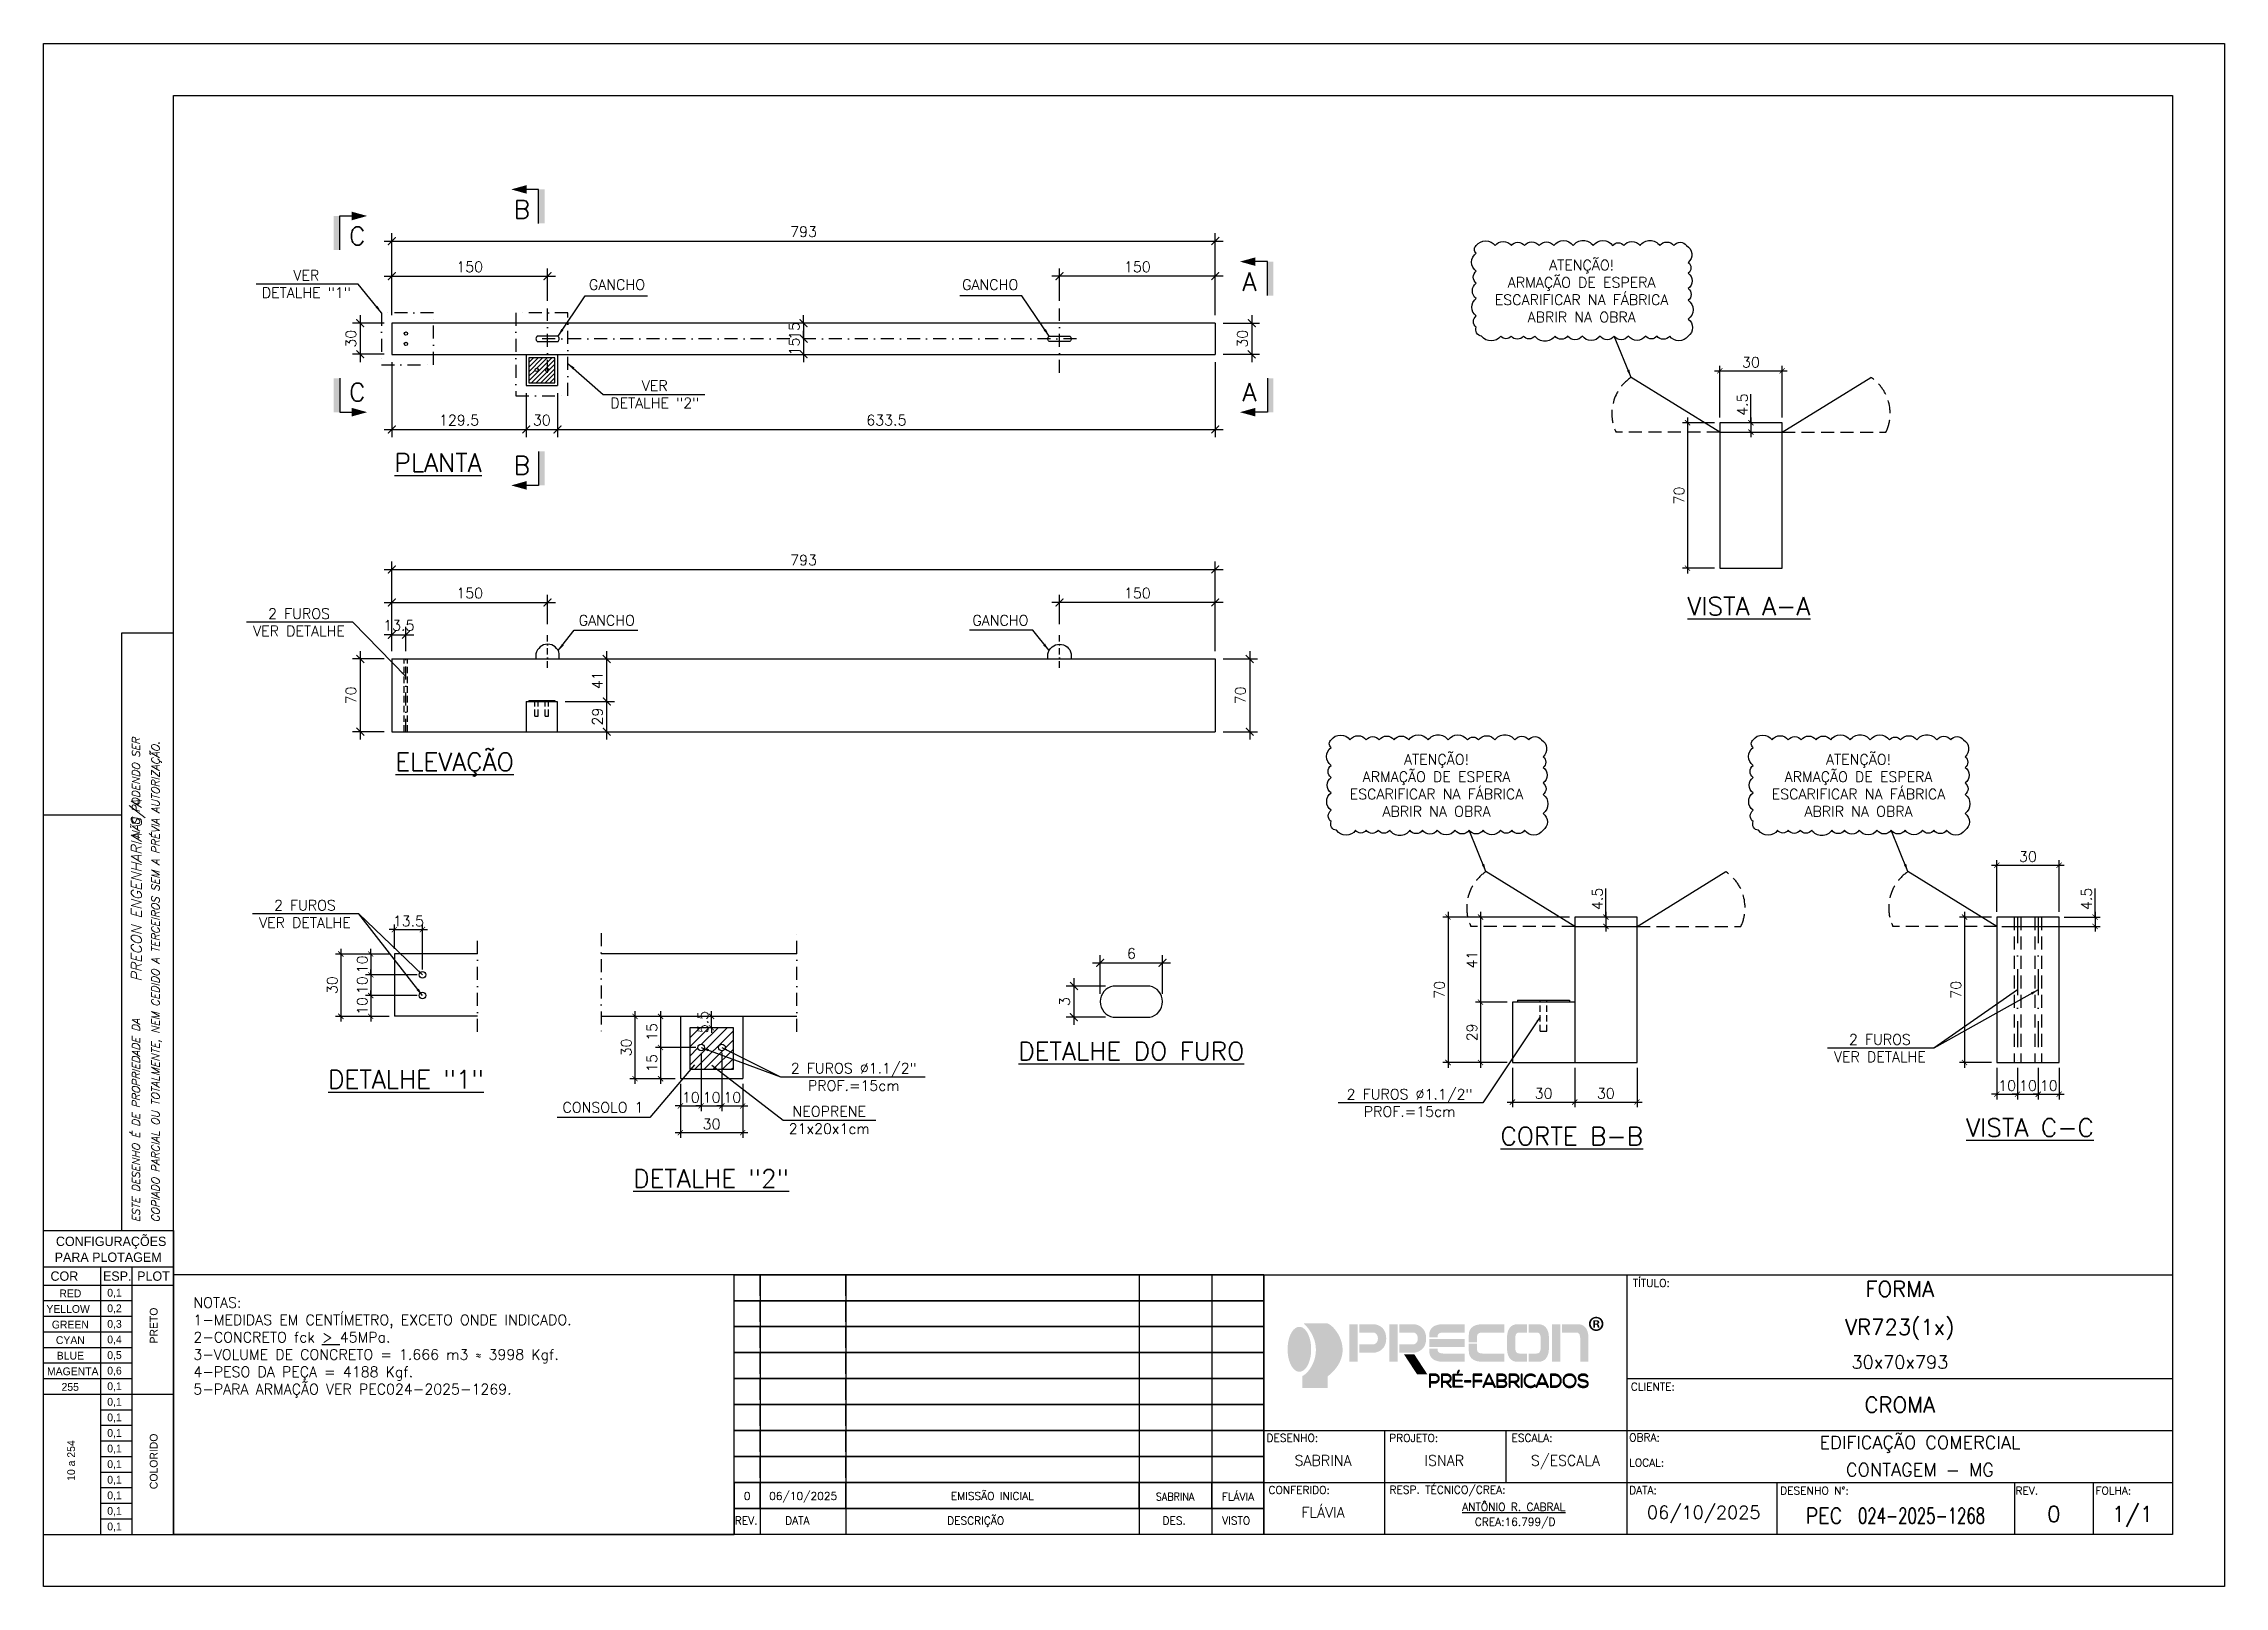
# Model space of a CAD drawing. Header units: centimetres. Extents: x 0 to 6700, y 10 to 1495.
# Drawn here: x 0 to 2100, y 10 to 1495 of the extents above; entities that cross this region are included whole.
import ezdxf
from ezdxf.enums import TextEntityAlignment as Align

# ---------------------------------------------------------------- set-up
doc = ezdxf.new("R2010")
doc.units = ezdxf.units.CM
doc.header["$LTSCALE"] = 50
doc.header["$MEASUREMENT"] = 0
doc.set_wipeout_variables(frame=1)
doc.header["$PDMODE"] = 67
doc.linetypes.add('DASHDOT', pattern=[1, 0.5, -0.25, 0, -0.25])
doc.linetypes.add('HIDDEN', pattern=[0.375, 0.25, -0.125])
for name, color, linetype in [('COTAS-PRECON', 1, 'Continuous'), ('FORMATO-PRECON', 2, 'Continuous'), ('IND- CORTE-PRECON', 4, 'Continuous'), ('LINHA CENTRO-PRECON', 1, 'DASHDOT'), ('LINHA-01-PRECON', 1, 'Continuous'), ('LINHA-02-PRECON', 2, 'Continuous'), ('LINHA-03-PRECON', 3, 'Continuous'), ('LINHA-04-PRECON', 4, 'Continuous'), ('LINHA-05-PRECON', 5, 'Continuous'), ('LINHA-PRECON-TRACEJADA', 1, 'HIDDEN'), ('填充', 7, 'Continuous')]:
    doc.layers.add(name, color=color, linetype=linetype)
doc.styles.add('Acon_List_ObliqueAngle', font='ROMANS.SHX')
doc.styles.add('PRECON-ROMANS', font='romans.shx')
doc.styles.add('R060', font='ACENT.shx', dxfattribs={"height": 75})
doc.styles.add('R60', font='ROMANS.shx', dxfattribs={"height": 2})
doc.styles.add('ROMANS', font='ROMANS.SHX', dxfattribs={"oblique": 15, "height": 3})
doc.styles.get("Standard").update_dxf_attribs({"font": 'romans.shx'})
doc.dimstyles.new('ESC50-25', dxfattribs={"dimscale": 50, "dimtxt": 0.2, "dimasz": 0.1, "dimexe": 0.1, "dimexo": 0.1, "dimgap": 0.065, "dimtad": 1, "dimdec": 1, "dimlfac": 0.5, "dimzin": 12, "dimdsep": 46, "dimtxsty": 'Standard', "dimblk": 'ARCHTICK', "dimcen": 0.09, "dimdle": 0.1, "dimclrd": 256, "dimclre": 256, "dimclrt": 2, "dimaunit": 1, "dimazin": 0, "dimtfac": 1, "dimtdec": 1, "dimtix": 1, "dimtmove": 1, "dimatfit": 3, "dimfxl": 1, "dimtolj": 1, "dimtzin": 0, "dimlwd": -1, "dimlwe": -1, "dimarcsym": 0})
doc.dimstyles.new('ESC50-50', dxfattribs={"dimscale": 50, "dimtxt": 0.2, "dimasz": 0.15, "dimexe": 0.15, "dimexo": 0.15, "dimgap": 0.08, "dimtad": 1, "dimdec": 1, "dimzin": 12, "dimdsep": 46, "dimtxsty": 'Standard', "dimblk": 'ARCHTICK', "dimcen": 0.09, "dimdle": 0.15, "dimclrd": 256, "dimclre": 256, "dimclrt": 2, "dimazin": 3, "dimtfac": 1, "dimtdec": 1, "dimtix": 1, "dimtmove": 2, "dimatfit": 2, "dimfxl": 0.15, "dimtolj": 1, "dimtzin": 0, "dimarcsym": 0})
doc.dimstyles.new('ESC50-50 (10x)', dxfattribs={"dimscale": 50, "dimtxt": 0.2, "dimasz": 0.15, "dimexe": 0.15, "dimexo": 0.15, "dimgap": 0.08, "dimtad": 1, "dimlfac": 0.1, "dimzin": 12, "dimdsep": 46, "dimtxsty": 'Standard', "dimblk": 'ARCHTICK', "dimcen": 0.09, "dimdle": 0.15, "dimclrd": 256, "dimclre": 256, "dimclrt": 2, "dimazin": 3, "dimtfac": 1, "dimtix": 1, "dimtmove": 0, "dimatfit": 2, "dimfxl": 0.15, "dimtolj": 1, "dimtzin": 0, "dimarcsym": 0})

msp = doc.modelspace()

# ---------------------------------------------------------------- texts
at = {"layer": 'LINHA-01-PRECON', "color": 2}
for s, insert, char_height, attachment_point in [('\\A1;{\\C4;ATENÇÃO!}\\PARMAÇÃO DE ESPERA\\PESCARIFICAR NA FÁBRICA\\PABRIR NA OBRA', (1481.067, 1256.512), 10, 5), ('\\A1;VER\\PDETALHE "1"', (252.99, 1263.331), 10, 5), ('\\A1;GANCHO', (552.134, 1262.708), 10, 5), ('\\A1;GANCHO', (911.524, 1262.708), 10, 5), ('\\A1;VER\\PDETALHE "2"', (588.513, 1157.133), 10, 5), ('\\A1;{\\L\\C4;PLANTA}', (379.933, 1091.402), 17.5, 5), ('\\A1;2 FUROS\\PVER DETALHE', (245.945, 937.708), 10, 5), ('\\A1;{\\L\\C4;VISTA A-A}', (1642.091, 953.301), 17.5, 5), ('\\A1;GANCHO', (542.325, 939.607), 10, 5), ('\\A1;GANCHO', (921.333, 939.607), 10, 5), ('\\A1;{\\L\\C4;ELEVAÇÃO}', (395.766, 800.898), 17.5, 5), ('\\A1;{\\C4;ATENÇÃO!}\\PARMAÇÃO DE ESPERA\\PESCARIFICAR NA FÁBRICA\\PABRIR NA OBRA', (1341.323, 780.73), 10, 5), ('\\A1;{\\C4;ATENÇÃO!}\\PARMAÇÃO DE ESPERA\\PESCARIFICAR NA FÁBRICA\\PABRIR NA OBRA', (1747.703, 780.73), 10, 5), ('\\A1;2 FUROS\\PVER DETALHE', (251.663, 656.978), 10, 5), ('\\A1;{\\L\\C4;DETALHE DO FURO}', (1047.417, 524.955), 17.5, 5), ('\\A1;2 FUROS\\PVER DETALHE', (1768.269, 527.797), 10, 5), ('\\A1;{\\L\\C4;DETALHE "1"}', (349.03, 497.734), 17.5, 5), ('\\A1;2 FUROS %%C1.1/2"\\PPROF.=15cm', (780.175, 500.096), 10, 5), ('\\A1;2 FUROS %%C1.1/2"\\PPROF.=15cm', (1315.413, 475.122), 10, 5), ('\\A1;CONSOLO 1', (538.657, 470.799), 10, 5), ('\\A1;NEOPRENE\\P21x20x1cm', (756.552, 458.602), 10, 5), ('\\A1;{\\L\\C4;CORTE B-B}', (1471.532, 443.096), 17.5, 5), ('\\A1;{\\L\\C4;VISTA C-C}', (1912.833, 451.361), 17.5, 5), ('\\A1;{\\L\\C4;DETALHE "2"}', (642.813, 402.265), 17.5, 5), ('\\A1;{\\C3;NOTAS:\\P}1-MEDIDAS EM CENTÍMETRO, EXCETO ONDE INDICADO.{\\H2.02381x; }\\P2-CONCRETO fck {\\L>} 45MPa.{\\H1.65873x; }\\P3-VOLUME DE CONCRETO = 1.666 m3 ≈ 3998 Kgf.{\\H1.61376x; }\\P4-PESO DA PEÇA = 4188 Kgf.{\\H1.62875x; }\\P5-PARA ARMAÇÃO VER PEC024-2025-1269.{\\H1.81423x; }', (144.189, 287.888), 10, 1)]:
    msp.add_mtext(s, dxfattribs=dict(at, insert=insert, char_height=char_height, attachment_point=attachment_point))

# ---------------------------------------------------------------- blocks, each defined once
blk = doc.blocks.new('_ArchTick')
at = {"color": 0, "linetype": 'ByBlock', "const_width": 0.15}
blk.add_lwpolyline([(-0.5, -0.5), (0.5, 0.5)], dxfattribs=at)
blk = doc.blocks.new('*D19')
at = {"layer": 'Defpoints', "color": 0, "transparency": 16777216}
for p in [(1077.5, 609.9), (1017.5, 572.6), (1077.5, 572.6)]:
    blk.add_point(p, dxfattribs=at)
at = {"layer": 'LINHA-01-PRECON', "lineweight": -2, "transparency": 16777216}
for p, q in [((1010, 609.9), (1085, 609.9)), ((1017.5, 580.1), (1017.5, 617.4)), ((1077.5, 580.1), (1077.5, 617.4))]:
    blk.add_line(p, q, dxfattribs=at)
at = {"layer": 'LINHA-01-PRECON', "lineweight": -2, "transparency": 16777216, "xscale": 7.5, "yscale": 7.5, "zscale": 7.5, "rotation": 180}
blk.add_blockref('_ArchTick', (1017.5, 609.9), dxfattribs=at)
at = {"layer": 'LINHA-01-PRECON', "lineweight": -2, "transparency": 16777216, "xscale": 7.5, "yscale": 7.5, "zscale": 7.5}
blk.add_blockref('_ArchTick', (1077.5, 609.9), dxfattribs=at)
at = {"layer": 'LINHA-01-PRECON', "color": 2, "transparency": 16777216, "insert": (1047.5, 618.9), "char_height": 10, "attachment_point": 5}
blk.add_mtext('\\A1;6', dxfattribs=at)
blk = doc.blocks.new('*D20')
at = {"layer": 'Defpoints', "color": 0, "transparency": 16777216}
for p in [(1029.9, 587.6), (992.1, 557.6), (1029.9, 557.6)]:
    blk.add_point(p, dxfattribs=at)
at = {"layer": 'LINHA-01-PRECON', "lineweight": -2, "transparency": 16777216}
for p, q in [((992.1, 595.1), (992.1, 550.1)), ((1022.4, 587.6), (984.6, 587.6)), ((1022.4, 557.6), (984.6, 557.6))]:
    blk.add_line(p, q, dxfattribs=at)
at = {"layer": 'LINHA-01-PRECON', "lineweight": -2, "transparency": 16777216, "xscale": 7.5, "yscale": 7.5, "zscale": 7.5}
for p, rotation in [((992.1, 587.6), 90), ((992.1, 557.6), 270)]:
    blk.add_blockref('_ArchTick', p, dxfattribs=dict(at, rotation=rotation))
at = {"layer": 'LINHA-01-PRECON', "color": 2, "transparency": 16777216, "insert": (983.1, 572.6), "char_height": 10, "attachment_point": 5, "rotation": 90}
blk.add_mtext('\\A1;3', dxfattribs=at)
blk = doc.blocks.new('REV-A3-V')
at = {"layer": 'FORMATO-PRECON', "color": 1}
for p, q in [((780, 50), (780, 9.1)), ((920, 50), (920, 9.1))]:
    blk.add_line(p, q, dxfattribs=at)
for points in [[(1020, 50), (0, 50)], [(50, 9.1), (50, 50)], [(50, 50), (50, 0)], [(215, 9.1), (215, 50)], [(215, 50), (215, 0)], [(780, 50), (780, 0)], [(920, 50), (920, 0)]]:
    blk.add_lwpolyline(points, dxfattribs=at)
blk.add_lwpolyline([(1020, 0), (0, 0), (0, 50), (1020, 50)], close=True, dxfattribs=at)
at = {"layer": 'FORMATO-PRECON', "color": 2, "style": 'PRECON-ROMANS', "flags": 12}
for p in [(24.8, 24), (132.8, 24), (497.2, 24)]:
    blk.add_attdef('X', text='', height=15, dxfattribs=at).set_placement(p, align=Align.MIDDLE_CENTER)
at = {"layer": 'FORMATO-PRECON', "style": 'PRECON-ROMANS', "flags": 12}
for p in [(849.1, 22.6), (970, 22.6)]:
    blk.add_attdef('X', text='', height=15, dxfattribs=at).set_placement(p, align=Align.MIDDLE_CENTER)
blk = doc.blocks.new('A$C6E105C5C')
at = {"layer": 'FORMATO-PRECON', "color": 6}
for q in [(1020, 50), (0, 0)]:
    blk.add_line((0, 50), q, dxfattribs=at)
at = {"layer": 'FORMATO-PRECON', "color": 3}
blk.add_lwpolyline([(0, 50), (1020, 50), (1020, 0), (0, 0)], close=True, dxfattribs=at)
at = {"layer": 'FORMATO-PRECON', "color": 1}
for points in [[(50, 50), (50, 0)], [(215, 50), (215, 0)], [(780, 50), (780, 0)], [(920, 50), (920, 0)]]:
    blk.add_lwpolyline(points, dxfattribs=at)
at = {"layer": 'FORMATO-PRECON', "style": 'ROMANS'}
for s, p in [('REV.', (1.3, 19.2)), ('DATA', (98.1, 19.2)), ('DESCRIÇÃO', (410.2, 19.2)), ('DES.', (824.6, 19.2)), ('VISTO', (940, 19.2))]:
    blk.add_text(s, height=15, dxfattribs=at).set_placement(p)
blk = doc.blocks.new('A$C0AF02B9D')
at = {"layer": 'FORMATO-PRECON', "color": 1}
for p, q in [((0, 585), (250, 585)), ((0, 0), (0, 585)), ((250, 585), (250, 0)), ((0, 480), (250, 480)), ((0, 450), (170.7, 450)), ((0, 420), (170.7, 420)), ((0, 390), (170.7, 390)), ((0, 360), (170.7, 360)), ((0, 330), (170.7, 330)), ((0, 300), (170.7, 300)), ((110.1, 240), (170.7, 240)), ((110.1, 210), (170.7, 210)), ((110.1, 180), (170.7, 180)), ((110.1, 150), (170.7, 150)), ((110.1, 150), (170.7, 150)), ((110.1, 120), (170.7, 120)), ((110.1, 120), (170.7, 120)), ((110.1, 90), (170.7, 90)), ((110.1, 90), (170.7, 90)), ((110.1, 60), (170.7, 60)), ((110.1, 60), (170.7, 60)), ((110.1, 30), (170.7, 30)), ((110.1, 30), (170.7, 30)), ((0, 0), (250, 0)), ((110.1, 0), (170.7, 0)), ((110.1, 0), (170.7, 0)), ((110.1, 0), (170.7, 0))]:
    blk.add_line(p, q, dxfattribs=at)
at = {"layer": 'FORMATO-PRECON'}
for p, q in [((0, 515), (250, 515)), ((110.1, 0), (110.1, 515)), ((170.7, 0), (170.7, 515)), ((0, 270), (250, 270))]:
    blk.add_line(p, q, dxfattribs=at)
at = {"layer": 'FORMATO-PRECON', "style": 'R060'}
for s, p in [('CONFIGURAÇÕES ', (133.4, 563.9)), ('COR', (40, 497.3)), ('PARA PLOTAGEM', (124.3, 533.7)), ('ESP.', (141.8, 497.3)), ('PLOT', (211.6, 497.3))]:
    blk.add_text(s, height=18, dxfattribs=at).set_placement(p, align=Align.MIDDLE)
at = {"layer": 'FORMATO-PRECON', "color": 1, "style": 'R060'}
for s, p in [('RED', (51.5, 464)), ('0,1', (136.5, 464)), ('YELLOW', (47.2, 434)), ('0,2', (136.5, 434)), ('GREEN', (51.5, 404)), ('CYAN', (51.5, 374)), ('0,3', (136.5, 404)), ('0,4', (136.5, 374)), ('BLUE', (51.5, 344)), ('0,5', (136.5, 344)), ('MAGENTA', (56.1, 314)), ('0,6', (136.5, 314)), ('255', (51.3, 284)), ('0,1', (136.5, 284)), ('0,1', (136.5, 254)), ('0,1', (136.5, 224)), ('0,1', (136.5, 194)), ('0,1', (136.5, 164)), ('0,1', (136.5, 134)), ('0,1', (136.5, 104)), ('0,1', (136.5, 74)), ('0,1', (136.5, 44)), ('0,1', (136.5, 14))]:
    blk.add_text(s, height=15, dxfattribs=at).set_placement(p, align=Align.MIDDLE)
for s, p in [('PRETO', (212, 402.1)), ('10 a 254', (53, 142.2)), ('COLORIDO', (212, 140.6))]:
    blk.add_text(s, height=15, rotation=90, dxfattribs=at).set_placement(p, align=Align.MIDDLE)
blk = doc.blocks.new('A$C432D58B7')
at = {"layer": 'LINHA-01-PRECON'}
blk.add_blockref('A$C0AF02B9D', (0, 0), dxfattribs=at)
blk = doc.blocks.new('A$C550964AD')
at = {"layer": 'LINHA-01-PRECON'}
blk.add_blockref('A$C432D58B7', (0, 0), dxfattribs=at)
blk = doc.blocks.new('A$C12EB5E76')
at = {"layer": 'FORMATO-PRECON', "color": 6}
blk.add_line((35.3, 3089.3), (35.3, 1939.3), dxfattribs=at)
at = {"layer": 'FORMATO-PRECON'}
for points in [[(-114.7, 1254.3), (-114.7, 4224.3), (4085.3, 4224.3), (4085.3, 1254.3)], [(135.3, 1939.3), (135.3, 3089.3), (35.3, 3089.3), (35.3, 1939.3)]]:
    blk.add_lwpolyline(points, close=True, dxfattribs=at)
at = {"layer": 'FORMATO-PRECON', "color": 6}
blk.add_lwpolyline([(135.3, 1354.3), (135.3, 4124.3), (3985.3, 4124.3), (3985.3, 1354.3)], close=True, dxfattribs=at)
at = {"layer": 'FORMATO-PRECON'}
blk.add_lwpolyline([(-114.7, 2739.3), (35.3, 2739.3)], dxfattribs=at)
at = {"layer": 'LINHA-05-PRECON'}
blk.add_blockref('A$C550964AD', (-114.7, 1354.3), dxfattribs=at)
at = {"layer": 'FORMATO-PRECON', "style": 'ROMANS', "oblique": 15}
for s, p in [('ESTE DESENHO É DE PROPRIEDADE DA                            NÃO PODENDO SER', (70.9, 1955.1)), ('COPIADO PARCIAL OU TOTALMENTE, NEM CEDIDO A TERCEIROS SEM A PRÉVIA AUTORIZAÇÃO.', (108.3, 1955.1))]:
    blk.add_text(s, height=15, rotation=90, dxfattribs=at).set_placement(p)
at = {"layer": 'FORMATO-PRECON', "color": 3, "style": 'ROMANS', "oblique": 15}
blk.add_text('PRECON ENGENHARIA S/A', height=20, rotation=90, dxfattribs=at).set_placement((74, 2418.3))
blk = doc.blocks.new('OLD')
at = {"color": 2}
for p, q in [((0, 1), (8, 1)), ((0, 0), (0, 1)), ((0, 1), (8, 1)), ((1, 1), (1, 0)), ((2, 1), (2, 0)), ((4, 1), (4, 0)), ((5, 1), (5, 0)), ((6, 1), (6, 0)), ((8, 1), (8, 0)), ((0, 0), (8, 0))]:
    blk.add_line(p, q, dxfattribs=at)
for s, p in [('POS.', (1, 0)), ('AÇO', (2, 0)), ('Ø ', (3, 0)), ('QUANT', (5, 0)), ('UNIT.', (6, 0)), ('TOT.(m)', (8, 0))]:
    blk.add_text(s, height=0.2, dxfattribs=at).set_placement(p, align=Align.MIDDLE_RIGHT)
at = {"color": 4}
blk.add_text('LISTA DE FERROS', height=0.325, dxfattribs=at).set_placement((4, 1), align=Align.MIDDLE_CENTER)
blk = doc.blocks.new('AconListBlock_brStd1')
at = {"color": 0}
for p, q in [((0, 1), (7.5, 1)), ((0, 1), (0, 0)), ((0, 0), (7.5, 0)), ((1.5, 1), (1.5, 0)), ((3, 1), (3, 0)), ((4.5, 1), (4.5, 0)), ((6, 1), (6, 0)), ((7.5, 1), (7.5, 0)), ((7.5, 1), (9, 1)), ((7.5, 0), (9, 0)), ((9, 1), (9, 0))]:
    blk.add_line(p, q, dxfattribs=at)
at = {"color": 0, "style": 'Acon_List_ObliqueAngle', "oblique": 15}
blk.add_text('Lista de Barras (continuação)', height=0.22, dxfattribs=at).set_placement((0.2, 1.2), align=Align.BOTTOM_LEFT)
for s, p in [('Pos.', (0.75, 0.5)), ('Aço', (2.25, 0.5)), ('Diam.', (3.75, 0.75)), ('(mm)', (3.75, 0.25)), ('Quant.', (5.25, 0.5)), ('C. Unit.', (6.75, 0.75)), ('(cm)', (6.75, 0.25)), ('C. Total', (8.25, 0.75)), ('(m)', (8.25, 0.25))]:
    blk.add_text(s, height=0.2, dxfattribs=at).set_placement(p, align=Align.MIDDLE_CENTER)
blk = doc.blocks.new('AconListBlock_brStd2')
at = {"color": 2}
for p, q in [((0, 1), (8, 1)), ((0, 0), (0, 1)), ((0, 1), (8, 1)), ((0, 0), (8, 0)), ((2, 1), (2, 0)), ((3, 1), (3, 0)), ((5, 1), (5, 0)), ((6, 1), (6, 0)), ((8, 1), (8, 0))]:
    blk.add_line(p, q, dxfattribs=at)
blk.add_text('TIPO', height=0.2, dxfattribs=at).set_placement((0, 0), align=Align.MIDDLE_LEFT)
at = {"color": 4}
blk.add_text('RESUMO DE AÇO', height=0.325, dxfattribs=at).set_placement((4, 1), align=Align.MIDDLE_CENTER)
at = {"color": 2}
for s, p in [('Ø ', (3, 0)), ('COMP.(m)', (5, 0)), ('Kg/m', (6, 0)), ('PESO(kg)', (8, 0))]:
    blk.add_text(s, height=0.2, dxfattribs=at).set_placement(p, align=Align.MIDDLE_RIGHT)
blk = doc.blocks.new('AconListBlock_brStd3')
at = {"color": 0}
for p, q in [((0, 1), (8, 1)), ((0, 1), (0, 0)), ((0, 0), (8, 0)), ((6, 1), (6, 0)), ((8, 1), (8, 0))]:
    blk.add_line(p, q, dxfattribs=at)
at = {"color": 0, "style": 'Acon_List_ObliqueAngle', "oblique": 15}
blk.add_text('Massa Total (kg)', height=0.183, dxfattribs=at).set_placement((5, 0), align=Align.MIDDLE_CENTER)
blk = doc.blocks.new('O1')
h = blk.add_hatch(color=256)
edge = h.paths.add_edge_path()
edge.add_arc((0, 0), 0.5, 0, 360)
blk.add_circle((0, 0), 0.5)
blk = doc.blocks.new('O2')
blk.add_lwpolyline([(0, 0), (0, 0), (0, 0), (0, 0), (0, 0), (0, 0), (0, 0), (0, 0), (0, 0), (0, 0), (0, 0), (0, 0), (0, 0), (0, 0), (0, 0), (0, 0), (0, 0), (0, 0)], close=True)
blk = doc.blocks.new('BLOCOS AUTOCON')
for name, p in [('AconListBlock_brStd1', (0, 0)), ('OLD', (0, 0)), ('AconListBlock_brStd2', (0, 0)), ('AconListBlock_brStd3', (0, 0)), ('O1', (1, 1))]:
    blk.add_blockref(name, p)
blk.add_blockref('O2', (2, 1))
blk = doc.blocks.new('CARIMBO')
at = {"linetype": 'Continuous', "true_color": 0x575854}
for points in [[(-1681.5, 399.6), (-1680.9, 399.6), (-1680.3, 399.6), (-1679.7, 399.5), (-1679.2, 399.4), (-1678.6, 399.3), (-1678, 399.1), (-1677.5, 399), (-1676.9, 398.7), (-1676.4, 398.5), (-1675.8, 398.3), (-1675.3, 398), (-1674.7, 397.7), (-1674.2, 397.3), (-1673.7, 397), (-1673.2, 396.6), (-1672.6, 396.2), (-1672.1, 395.8), (-1671.7, 395.3), (-1671.1, 394.9), (-1670.6, 394.4), (-1670.2, 393.9), (-1669.7, 393.4), (-1669.3, 392.8), (-1668.8, 392.2), (-1668.3, 391.7), (-1667.9, 391), (-1667.4, 390.4), (-1667, 389.7), (-1666.6, 389.1), (-1666.2, 388.4), (-1665.8, 387.7), (-1665.5, 387), (-1665.1, 386.2), (-1664.7, 385.5), (-1664.3, 384.7), (-1664, 383.9), (-1663.6, 383.1), (-1663.3, 382.3), (-1663, 381.4), (-1662.7, 380.5), (-1662.4, 379.7), (-1662.1, 378.8), (-1661.8, 377.9), (-1661.5, 377), (-1661.3, 376), (-1661, 375.2), (-1660.8, 374.2), (-1660.6, 373.2), (-1660.4, 372.2), (-1660.1, 371.3), (-1660, 370.2), (-1659.8, 369.2), (-1659.7, 368.2), (-1659.5, 367.2), (-1659.4, 366.2), (-1659.3, 365.1), (-1659.1, 364), (-1659.1, 363), (-1659, 361.9), (-1658.9, 360.8), (-1658.9, 359.8), (-1658.9, 358.7), (-1658.8, 357.5), (-1658.8, 356.4), (-1658.8, 355.3), (-1658.9, 354.2), (-1658.9, 353.1), (-1658.9, 352), (-1659, 350.9), (-1659.1, 349.9), (-1659.1, 348.8), (-1659.3, 347.7), (-1659.4, 346.7), (-1659.5, 345.6), (-1659.7, 344.6), (-1659.8, 343.6), (-1660, 342.6), (-1660.1, 341.5), (-1660.4, 340.6), (-1660.6, 339.6), (-1660.8, 338.6), (-1661, 337.7), (-1661.3, 336.8), (-1661.5, 335.8), (-1661.8, 334.9), (-1662.1, 334), (-1662.4, 333.2), (-1662.7, 332.3), (-1663, 331.4), (-1663.3, 330.6), (-1663.6, 329.7), (-1664, 328.9), (-1664.3, 328.1), (-1664.7, 327.4), (-1665.1, 326.6), (-1665.5, 325.9), (-1665.8, 325.1), (-1666.2, 324.4), (-1666.6, 323.7), (-1667, 323.1), (-1667.4, 322.5), (-1667.9, 321.8), (-1668.3, 321.2), (-1668.8, 320.6), (-1669.3, 320), (-1669.7, 319.5), (-1670.2, 318.9), (-1670.6, 318.4), (-1671.1, 318), (-1671.7, 317.5), (-1672.1, 317), (-1672.6, 316.6), (-1673.2, 316.2), (-1673.7, 315.8), (-1674.2, 315.5), (-1674.7, 315.2), (-1675.3, 314.8), (-1675.8, 314.5), (-1676.4, 314.3), (-1676.9, 314.1), (-1677.5, 313.9), (-1678, 313.7), (-1678.6, 313.6), (-1679.2, 313.5), (-1679.7, 313.3), (-1680.3, 313.3), (-1680.9, 313.3), (-1681.5, 313.2), (-1682.1, 313.3), (-1682.6, 313.3), (-1683.3, 313.3), (-1683.8, 313.5), (-1684.4, 313.6), (-1685, 313.7), (-1685.5, 313.9), (-1686.1, 314.1), (-1686.6, 314.3), (-1687.1, 314.5), (-1687.7, 314.8), (-1688.2, 315.2), (-1688.8, 315.5), (-1689.3, 315.8), (-1689.8, 316.2), (-1690.4, 316.6), (-1690.8, 317), (-1691.3, 317.5), (-1691.9, 318), (-1692.3, 318.4), (-1692.8, 318.9), (-1693.3, 319.5), (-1693.7, 320), (-1694.2, 320.6), (-1694.6, 321.2), (-1695.1, 321.8), (-1695.5, 322.5), (-1695.9, 323.1), (-1696.4, 323.7), (-1696.8, 324.4), (-1697.2, 325.1), (-1697.5, 325.9), (-1697.9, 326.6), (-1698.3, 327.4), (-1698.7, 328.1), (-1699, 328.9), (-1699.4, 329.7), (-1699.7, 330.6), (-1700, 331.4), (-1700.3, 332.3), (-1700.6, 333.2), (-1700.9, 334), (-1701.2, 334.9), (-1701.5, 335.8), (-1701.7, 336.8), (-1701.9, 337.7), (-1702.1, 338.6), (-1702.4, 339.6), (-1702.6, 340.6), (-1702.8, 341.5), (-1703, 342.6), (-1703.2, 343.6), (-1703.3, 344.6), (-1703.4, 345.6), (-1703.6, 346.7), (-1703.7, 347.7), (-1703.9, 348.8), (-1703.9, 349.9), (-1704, 350.9), (-1704.1, 352), (-1704.1, 353.1), (-1704.1, 354.2), (-1704.2, 355.3), (-1704.2, 356.4), (-1704.2, 357.5), (-1704.1, 358.7), (-1704.1, 359.8), (-1704.1, 360.8), (-1704, 361.9), (-1703.9, 363), (-1703.9, 364), (-1703.7, 365.1), (-1703.6, 366.2), (-1703.4, 367.2), (-1703.3, 368.2), (-1703.2, 369.2), (-1703, 370.2), (-1702.8, 371.3), (-1702.6, 372.2), (-1702.4, 373.2), (-1702.1, 374.2), (-1701.9, 375.2), (-1701.7, 376), (-1701.5, 377), (-1701.2, 377.9), (-1700.9, 378.8), (-1700.6, 379.7), (-1700.3, 380.5), (-1700, 381.4), (-1699.7, 382.3), (-1699.4, 383.1), (-1699, 383.9), (-1698.7, 384.7), (-1698.3, 385.5), (-1697.9, 386.2), (-1697.5, 387), (-1697.2, 387.7), (-1696.8, 388.4), (-1696.4, 389.1), (-1695.9, 389.7), (-1695.5, 390.4), (-1695.1, 391), (-1694.6, 391.7), (-1694.2, 392.2), (-1693.7, 392.8), (-1693.3, 393.4), (-1692.8, 393.9), (-1692.3, 394.4), (-1691.9, 394.9), (-1691.3, 395.3), (-1690.8, 395.8), (-1690.4, 396.2), (-1689.8, 396.6), (-1689.3, 397), (-1688.8, 397.3), (-1688.2, 397.7), (-1687.7, 398), (-1687.1, 398.3), (-1686.6, 398.5), (-1686.1, 398.7), (-1685.5, 399), (-1685, 399.1), (-1684.4, 399.3), (-1683.8, 399.4), (-1683.3, 399.5), (-1682.6, 399.6), (-1682.1, 399.6)], [(-1673, 406.2), (-1627.6, 406.2), (-1626.9, 406), (-1626.1, 405.6), (-1625.3, 405.3), (-1624.5, 404.8), (-1623.6, 404.3), (-1622.8, 403.8), (-1621.8, 403.1), (-1620.9, 402.4), (-1620, 401.7), (-1619, 400.9), (-1618.1, 400), (-1617.1, 399.1), (-1616.1, 398.1), (-1615.1, 397), (-1614.2, 396), (-1613.2, 394.8), (-1612.2, 393.6), (-1611.3, 392.3), (-1610.3, 391), (-1609.4, 389.7), (-1608.5, 388.3), (-1607.6, 386.9), (-1606.7, 385.5), (-1605.9, 383.9), (-1605.1, 382.4), (-1604.2, 380.8), (-1603.5, 379.1), (-1602.8, 377.5), (-1602.1, 375.8), (-1601.5, 374), (-1600.9, 372.2), (-1600.4, 370.5), (-1599.9, 368.6), (-1599.5, 366.8), (-1599.1, 364.9), (-1598.8, 363), (-1598.6, 361), (-1598.4, 359.1), (-1598.3, 357.1), (-1598.3, 355), (-1598.3, 353.1), (-1598.4, 351), (-1598.6, 348.9), (-1599, 346.9), (-1599.3, 344.7), (-1599.8, 342.7), (-1600.4, 340.6), (-1601, 338.4), (-1601.9, 336.3), (-1602.7, 334.2), (-1603.6, 332), (-1604.7, 329.9), (-1605.9, 327.7), (-1607.2, 325.5), (-1608.7, 323.4), (-1610.2, 321.2), (-1611.9, 319), (-1613.6, 316.9), (-1615.6, 314.8), (-1617.6, 312.6), (-1619.8, 310.5), (-1622.1, 308.3), (-1624.6, 306.2), (-1627.1, 304.1), (-1627.2, 282.2), (-1675.8, 282.2), (-1675.8, 304.9), (-1674.9, 305.3), (-1674.1, 305.8), (-1673.2, 306.4), (-1672.3, 307), (-1671.4, 307.6), (-1670.5, 308.3), (-1669.6, 309.1), (-1668.7, 309.9), (-1667.8, 310.7), (-1666.9, 311.7), (-1665.9, 312.6), (-1665.1, 313.7), (-1664.2, 314.7), (-1663.3, 315.8), (-1662.4, 316.9), (-1661.5, 318.2), (-1660.7, 319.4), (-1659.9, 320.7), (-1659.1, 322), (-1658.2, 323.3), (-1657.5, 324.8), (-1656.7, 326.2), (-1656.1, 327.6), (-1655.3, 329.1), (-1654.7, 330.7), (-1654.1, 332.3), (-1653.5, 333.9), (-1652.9, 335.5), (-1652.4, 337.2), (-1651.9, 338.9), (-1651.5, 340.6), (-1651.1, 342.4), (-1650.7, 344.1), (-1650.5, 346), (-1650.2, 347.7), (-1650, 349.7), (-1649.9, 351.5), (-1649.7, 353.4), (-1649.7, 355.3), (-1649.7, 357.2), (-1649.9, 359.2), (-1650, 361.1), (-1650.2, 363.1), (-1650.5, 365.1), (-1650.8, 367.1), (-1651.2, 369.1), (-1651.8, 371.1), (-1652.3, 373.2), (-1652.9, 375.2), (-1653.7, 377.3), (-1654.5, 379.3), (-1655.4, 381.4), (-1656.3, 383.5), (-1657.4, 385.5), (-1658.5, 387.6), (-1659.7, 389.7), (-1661, 391.7), (-1662.5, 393.8), (-1664, 395.9), (-1665.6, 397.9), (-1667.3, 400), (-1669.1, 402.1), (-1671.1, 404.1)], [(-1367.6, 285.2), (-1383.2, 285.2), (-1383.2, 295), (-1368.7, 295), (-1368.7, 296.7), (-1383.2, 296.7), (-1383.2, 306.5), (-1368, 306.5), (-1368, 308.3), (-1385, 308.3), (-1385, 283.3), (-1367.6, 283.3)], [(-1372.8, 315.5), (-1375, 315.5), (-1377.7, 311.2), (-1377.7, 311.1), (-1376, 311.1)], [(-1351.2, 295.5), (-1363.6, 295.5), (-1363.6, 293.6), (-1351.2, 293.6)], [(-1330.4, 296.4), (-1344.6, 296.4), (-1344.6, 306.4), (-1329.9, 306.4), (-1329.9, 308.3), (-1346.5, 308.3), (-1346.5, 283.3), (-1344.6, 283.3), (-1344.6, 294.6), (-1330.4, 294.6)], [(-1252.7, 308.3), (-1254.6, 308.3), (-1254.6, 283.3), (-1252.7, 283.3)], [(-1246.6, 297.9), (-1246.6, 298.2), (-1246.5, 298.5), (-1246.4, 298.7), (-1246.4, 299), (-1246.3, 299.2), (-1246.2, 299.5), (-1246.1, 299.7), (-1246, 300.2), (-1245.9, 300.5), (-1245.8, 300.7), (-1245.7, 301), (-1245.6, 301.2), (-1245.5, 301.5), (-1245.3, 301.7), (-1245.3, 301.9), (-1245.1, 302.1), (-1244.9, 302.5), (-1244.6, 302.7), (-1244.5, 303), (-1244.4, 303.2), (-1244.2, 303.4), (-1244, 303.6), (-1243.8, 303.7), (-1243.7, 303.9), (-1243.5, 304.1), (-1243.3, 304.2), (-1243.1, 304.5), (-1242.9, 304.6), (-1242.7, 304.7), (-1242.5, 304.9), (-1242.3, 305.1), (-1242.1, 305.2), (-1241.9, 305.3), (-1241.6, 305.5), (-1241.4, 305.6), (-1241.1, 305.7), (-1240.9, 305.8), (-1240.6, 306), (-1240.4, 306.1), (-1240.1, 306.2), (-1239.8, 306.2), (-1239.5, 306.4), (-1239.3, 306.4), (-1239, 306.5), (-1238.7, 306.6), (-1238.4, 306.6), (-1238.1, 306.7), (-1237.8, 306.7), (-1237.5, 306.8), (-1237.2, 306.8), (-1236.9, 306.8), (-1236.5, 306.8), (-1236.2, 306.8), (-1235.9, 306.8), (-1235.6, 306.8), (-1235.4, 306.8), (-1235.1, 306.8), (-1234.8, 306.8), (-1234.6, 306.8), (-1234.4, 306.8), (-1234.1, 306.7), (-1233.8, 306.6), (-1233.5, 306.6), (-1233.3, 306.6), (-1233.1, 306.5), (-1232.8, 306.4), (-1232.5, 306.4), (-1232.3, 306.2), (-1232, 306.2), (-1231.8, 306.1), (-1231.6, 306), (-1231.3, 305.9), (-1231.1, 305.7), (-1230.8, 305.6), (-1230.6, 305.5), (-1230.3, 305.3), (-1230.1, 305.2), (-1229.9, 305.1), (-1229.5, 304.9), (-1229.2, 304.6), (-1229, 304.5), (-1228.8, 304.2), (-1228.6, 304), (-1228.4, 303.9), (-1228.2, 303.7), (-1226.9, 304.8), (-1227.1, 305.1), (-1227.3, 305.3), (-1227.6, 305.5), (-1227.9, 305.7), (-1228.1, 305.9), (-1228.4, 306.1), (-1228.6, 306.3), (-1228.9, 306.4), (-1229.2, 306.6), (-1229.4, 306.8), (-1229.7, 307), (-1230, 307.1), (-1230.3, 307.2), (-1230.5, 307.4), (-1230.8, 307.5), (-1231.1, 307.7), (-1231.4, 307.7), (-1231.7, 307.9), (-1232, 307.9), (-1232.2, 308.1), (-1232.6, 308.1), (-1232.9, 308.2), (-1233.1, 308.3), (-1233.5, 308.3), (-1233.7, 308.4), (-1234.1, 308.4), (-1234.4, 308.5), (-1234.7, 308.5), (-1235, 308.5), (-1235.3, 308.5), (-1235.6, 308.5), (-1235.9, 308.5), (-1236.3, 308.5), (-1236.7, 308.5), (-1237.1, 308.5), (-1237.4, 308.5), (-1237.8, 308.5), (-1238.2, 308.4), (-1238.5, 308.3), (-1238.9, 308.3), (-1239.2, 308.2), (-1239.5, 308.1), (-1239.9, 308.1), (-1240.2, 307.9), (-1240.6, 307.9), (-1240.8, 307.7), (-1241.2, 307.6), (-1241.4, 307.5), (-1241.7, 307.4), (-1242.1, 307.2), (-1242.3, 307), (-1242.6, 306.9), (-1242.9, 306.8), (-1243.1, 306.6), (-1243.4, 306.4), (-1243.6, 306.2), (-1243.9, 306), (-1244.1, 305.9), (-1244.4, 305.7), (-1244.6, 305.5), (-1244.8, 305.3), (-1245.1, 305.1), (-1245.3, 304.9), (-1245.5, 304.6), (-1245.7, 304.4), (-1245.8, 304.2), (-1246, 303.9), (-1246.2, 303.7), (-1246.4, 303.4), (-1246.6, 303.2), (-1246.7, 303), (-1246.8, 302.7), (-1247, 302.4), (-1247.1, 302.1), (-1247.2, 301.9), (-1247.4, 301.6), (-1247.5, 301.3), (-1247.6, 301), (-1247.7, 300.8), (-1247.9, 300.5), (-1247.9, 300.2), (-1248, 299.9), (-1248.1, 299.6), (-1248.2, 299.3), (-1248.3, 299), (-1248.3, 298.7), (-1248.3, 298.5), (-1248.4, 298.1), (-1248.5, 297.8), (-1248.5, 297.5), (-1248.5, 297.2), (-1248.5, 296.9), (-1248.6, 296.6), (-1248.6, 296.3), (-1248.6, 295.9), (-1248.6, 295.7), (-1248.6, 295.3), (-1248.6, 295), (-1248.5, 294.7), (-1248.5, 294.4), (-1248.5, 294.1), (-1248.5, 293.8), (-1248.4, 293.5), (-1248.4, 293.2), (-1248.3, 292.9), (-1248.3, 292.6), (-1248.2, 292.3), (-1248.1, 292), (-1248.1, 291.7), (-1247.9, 291.4), (-1247.9, 291.1), (-1247.8, 290.8), (-1247.6, 290.5), (-1247.6, 290.3), (-1247.4, 290), (-1247.3, 289.7), (-1247.2, 289.5), (-1247, 289.2), (-1246.9, 289), (-1246.8, 288.7), (-1246.6, 288.4), (-1246.4, 288.2), (-1246.3, 288), (-1246.1, 287.7), (-1245.9, 287.5), (-1245.7, 287.3), (-1245.5, 287), (-1245.3, 286.8), (-1245.1, 286.6), (-1244.9, 286.4), (-1244.7, 286.2), (-1244.5, 286), (-1244.3, 285.8), (-1244, 285.6), (-1243.8, 285.4), (-1243.6, 285.2), (-1243.3, 285.1), (-1243.1, 284.9), (-1242.8, 284.7), (-1242.5, 284.6), (-1242.3, 284.5), (-1242, 284.3), (-1241.6, 284.2), (-1241.4, 284.1), (-1241.1, 283.9), (-1240.8, 283.8), (-1240.5, 283.7), (-1240.1, 283.6), (-1239.8, 283.5), (-1239.5, 283.5), (-1239.2, 283.4), (-1238.9, 283.3), (-1238.4, 283.2), (-1238.1, 283.2), (-1237.8, 283.1), (-1237.4, 283.1), (-1237, 283), (-1236.7, 283), (-1236.3, 283), (-1235.9, 283), (-1235.6, 283), (-1235.3, 283), (-1235, 283), (-1234.7, 283.1), (-1234.4, 283.1), (-1234.1, 283.2), (-1233.7, 283.2), (-1233.5, 283.2), (-1233.1, 283.3), (-1232.9, 283.4), (-1232.6, 283.5), (-1232.2, 283.5), (-1232, 283.7), (-1231.7, 283.7), (-1231.4, 283.9), (-1231.1, 283.9), (-1230.8, 284.1), (-1230.5, 284.2), (-1230.3, 284.3), (-1230, 284.5), (-1229.7, 284.6), (-1229.4, 284.8), (-1229.2, 285), (-1228.9, 285.2), (-1228.6, 285.3), (-1228.4, 285.5), (-1228.1, 285.7), (-1227.9, 285.9), (-1227.6, 286.1), (-1227.3, 286.3), (-1227.1, 286.5), (-1226.9, 286.8), (-1228.1, 288), (-1228.4, 287.8), (-1228.6, 287.6), (-1228.8, 287.4), (-1229, 287.3), (-1229.2, 287.1), (-1229.4, 286.9), (-1229.6, 286.7), (-1229.9, 286.6), (-1230.1, 286.5), (-1230.3, 286.3), (-1230.5, 286.2), (-1230.8, 286), (-1231, 285.9), (-1231.3, 285.8), (-1231.6, 285.7), (-1231.8, 285.6), (-1232, 285.5), (-1232.2, 285.4), (-1232.5, 285.4), (-1232.8, 285.2), (-1233.1, 285.2), (-1233.3, 285.1), (-1233.5, 285.1), (-1233.8, 285), (-1234.1, 285), (-1234.4, 285), (-1234.6, 284.9), (-1234.8, 284.9), (-1235.1, 284.8), (-1235.4, 284.8), (-1235.6, 284.8), (-1235.9, 284.8), (-1236.2, 284.8), (-1236.5, 284.8), (-1236.9, 284.8), (-1237.2, 284.9), (-1237.5, 284.9), (-1237.8, 285), (-1238.1, 285), (-1238.4, 285), (-1238.7, 285.1), (-1239, 285.2), (-1239.3, 285.2), (-1239.5, 285.3), (-1239.8, 285.4), (-1240.1, 285.5), (-1240.4, 285.6), (-1240.6, 285.7), (-1240.8, 285.8), (-1241.1, 285.9), (-1241.3, 286), (-1241.6, 286.2), (-1241.8, 286.3), (-1242, 286.5), (-1242.2, 286.6), (-1242.5, 286.7), (-1242.7, 286.9), (-1242.9, 287), (-1243.1, 287.2), (-1243.2, 287.3), (-1243.4, 287.5), (-1243.6, 287.7), (-1243.8, 287.9), (-1244, 288.1), (-1244.1, 288.3), (-1244.3, 288.4), (-1244.4, 288.6), (-1244.6, 288.8), (-1244.8, 289), (-1244.9, 289.2), (-1245.1, 289.5), (-1245.2, 289.7), (-1245.3, 289.9), (-1245.4, 290.1), (-1245.5, 290.3), (-1245.7, 290.6), (-1245.7, 290.8), (-1245.9, 291.1), (-1245.9, 291.3), (-1246, 291.6), (-1246.1, 291.8), (-1246.2, 292), (-1246.3, 292.3), (-1246.4, 292.5), (-1246.4, 292.8), (-1246.5, 293.1), (-1246.5, 293.3), (-1246.6, 293.8), (-1246.6, 294.1), (-1246.7, 294.4), (-1246.7, 294.6), (-1246.7, 294.9), (-1246.8, 295.2), (-1246.8, 295.5), (-1246.8, 295.7), (-1246.8, 296), (-1246.8, 296.3), (-1246.8, 296.5), (-1246.7, 296.8), (-1246.7, 297.1), (-1246.7, 297.4), (-1246.6, 297.6)], [(-1129.6, 283.8), (-1129.2, 283.9), (-1129.1, 284), (-1128.9, 284.1), (-1128.7, 284.2), (-1128.5, 284.3), (-1128.3, 284.4), (-1128.1, 284.5), (-1128, 284.6), (-1127.8, 284.7), (-1127.5, 285), (-1127.2, 285.2), (-1126.9, 285.5), (-1126.6, 285.8), (-1126.4, 286.1), (-1126.2, 286.2), (-1126.1, 286.5), (-1126, 286.6), (-1125.9, 286.8), (-1125.8, 287), (-1125.7, 287.2), (-1125.6, 287.3), (-1125.5, 287.7), (-1125.4, 288), (-1125.3, 288.2), (-1125.3, 288.4), (-1125.3, 288.6), (-1125.2, 288.9), (-1125.2, 289.1), (-1125.2, 289.4), (-1125.1, 289.7), (-1125.1, 290.1), (-1125.2, 290.4), (-1125.2, 290.6), (-1125.2, 290.9), (-1125.3, 291.1), (-1125.3, 291.3), (-1125.3, 291.5), (-1125.4, 291.7), (-1125.4, 291.9), (-1125.5, 292.3), (-1125.7, 292.5), (-1125.8, 292.9), (-1126, 293.2), (-1126.2, 293.5), (-1126.4, 293.8), (-1126.7, 294), (-1127, 294.3), (-1127.2, 294.6), (-1127.6, 294.8), (-1127.9, 295), (-1128.2, 295.2), (-1128.5, 295.3), (-1128.9, 295.5), (-1129.1, 295.6), (-1129.3, 295.7), (-1129.5, 295.7), (-1129.7, 295.8), (-1129.9, 295.9), (-1130.1, 295.9), (-1130.3, 296), (-1130.5, 296.1), (-1130.7, 296.1), (-1130.9, 296.2), (-1131.1, 296.3), (-1131.5, 296.4), (-1131.7, 296.4), (-1131.9, 296.5), (-1132.2, 296.5), (-1132.4, 296.6), (-1132.6, 296.6), (-1132.8, 296.7), (-1133.1, 296.7), (-1133.3, 296.7), (-1133.7, 296.9), (-1134, 296.9), (-1134.4, 297), (-1134.6, 297), (-1134.9, 297.1), (-1135.2, 297.2), (-1135.6, 297.2), (-1136, 297.3), (-1136.4, 297.4), (-1136.7, 297.4), (-1137.1, 297.5), (-1137.5, 297.6), (-1137.8, 297.7), (-1138.1, 297.8), (-1138.4, 297.9), (-1138.8, 298), (-1139.1, 298), (-1139.4, 298.2), (-1139.6, 298.3), (-1139.9, 298.4), (-1140.2, 298.5), (-1140.5, 298.7), (-1140.7, 298.8), (-1140.9, 298.9), (-1141.1, 299.1), (-1141.3, 299.3), (-1141.5, 299.5), (-1141.7, 299.6), (-1141.8, 299.8), (-1142, 300), (-1142, 300.2), (-1142.2, 300.5), (-1142.2, 300.7), (-1142.3, 301), (-1142.4, 301.2), (-1142.4, 301.5), (-1142.4, 301.8), (-1142.4, 302.1), (-1142.4, 302.5), (-1142.3, 302.8), (-1142.2, 303.2), (-1142.1, 303.4), (-1142, 303.7), (-1141.8, 304), (-1141.6, 304.2), (-1141.5, 304.5), (-1141.3, 304.7), (-1141, 304.9), (-1140.8, 305.1), (-1140.5, 305.3), (-1140.3, 305.5), (-1140.1, 305.7), (-1139.8, 305.8), (-1139.4, 306), (-1139.2, 306.1), (-1138.9, 306.2), (-1138.6, 306.3), (-1138.3, 306.4), (-1137.9, 306.5), (-1137.6, 306.6), (-1137.3, 306.6), (-1137, 306.7), (-1136.7, 306.7), (-1136.4, 306.8), (-1136.1, 306.8), (-1135.8, 306.8), (-1135.5, 306.8), (-1135.2, 306.8), (-1134.9, 306.8), (-1134.7, 306.8), (-1134.4, 306.8), (-1134.1, 306.8), (-1133.9, 306.8), (-1133.6, 306.8), (-1133.4, 306.8), (-1133.1, 306.8), (-1132.8, 306.7), (-1132.6, 306.7), (-1132.3, 306.6), (-1132.1, 306.6), (-1131.8, 306.6), (-1131.4, 306.5), (-1131.1, 306.3), (-1130.6, 306.2), (-1130.3, 306), (-1130.1, 306), (-1129.9, 305.8), (-1129.6, 305.7), (-1129.4, 305.5), (-1129.2, 305.4), (-1129, 305.2), (-1128.7, 305.1), (-1128.5, 304.9), (-1128.3, 304.7), (-1128.2, 304.5), (-1128, 304.2), (-1127.8, 304), (-1127.6, 303.7), (-1127.4, 303.4), (-1125.9, 304.4), (-1126, 304.6), (-1126.1, 304.7), (-1126.4, 305.1), (-1126.6, 305.3), (-1126.8, 305.6), (-1127.1, 305.9), (-1127.3, 306.2), (-1127.6, 306.4), (-1127.9, 306.6), (-1128.1, 306.8), (-1128.3, 307), (-1128.6, 307.2), (-1128.9, 307.3), (-1129.1, 307.5), (-1129.4, 307.7), (-1129.7, 307.8), (-1130, 307.9), (-1130.3, 308), (-1130.6, 308.1), (-1130.9, 308.2), (-1131.1, 308.3), (-1131.5, 308.3), (-1131.7, 308.4), (-1132.1, 308.5), (-1132.4, 308.5), (-1132.7, 308.5), (-1133, 308.5), (-1133.3, 308.6), (-1133.6, 308.6), (-1133.9, 308.6), (-1134.3, 308.6), (-1134.6, 308.6), (-1134.9, 308.6), (-1135.3, 308.6), (-1135.7, 308.6), (-1136.1, 308.6), (-1136.5, 308.5), (-1136.7, 308.5), (-1136.9, 308.5), (-1137.3, 308.5), (-1137.5, 308.4), (-1137.7, 308.4), (-1137.9, 308.3), (-1138.1, 308.3), (-1138.4, 308.3), (-1138.5, 308.2), (-1138.7, 308.1), (-1138.9, 308.1), (-1139.1, 308.1), (-1139.3, 308), (-1139.5, 307.9), (-1139.9, 307.8), (-1140.1, 307.7), (-1140.5, 307.5), (-1140.8, 307.3), (-1141.1, 307.2), (-1141.5, 307), (-1141.8, 306.7), (-1142.2, 306.5), (-1142.4, 306.2), (-1142.7, 306), (-1143, 305.7), (-1143.3, 305.3), (-1143.5, 305), (-1143.7, 304.7), (-1143.7, 304.5), (-1143.8, 304.3), (-1143.9, 304.1), (-1144.1, 303.7), (-1144.1, 303.5), (-1144.2, 303.1), (-1144.2, 302.9), (-1144.3, 302.7), (-1144.3, 302.4), (-1144.3, 302.2), (-1144.3, 301.9), (-1144.3, 301.7), (-1144.3, 301.5), (-1144.3, 301.3), (-1144.3, 300.9), (-1144.2, 300.5), (-1144.1, 300.2), (-1144, 299.8), (-1143.9, 299.5), (-1143.7, 299.2), (-1143.5, 298.9), (-1143.3, 298.6), (-1143.1, 298.4), (-1142.9, 298.1), (-1142.6, 297.9), (-1142.3, 297.7), (-1142, 297.5), (-1141.8, 297.3), (-1141.4, 297.1), (-1141.1, 297), (-1140.7, 296.8), (-1140.4, 296.6), (-1140.1, 296.5), (-1139.6, 296.4), (-1139.3, 296.3), (-1139.1, 296.2), (-1138.9, 296.1), (-1138.5, 296), (-1138.3, 296), (-1138.1, 295.9), (-1137.7, 295.8), (-1137.5, 295.8), (-1137.1, 295.7), (-1136.9, 295.7), (-1136.4, 295.5), (-1136.2, 295.5), (-1136, 295.5), (-1135.8, 295.5), (-1135.6, 295.4), (-1135.4, 295.3), (-1135.1, 295.3), (-1134.8, 295.3), (-1134.4, 295.1), (-1134.1, 295), (-1133.6, 295), (-1133.3, 294.9), (-1132.9, 294.8), (-1132.6, 294.8), (-1132.2, 294.6), (-1131.8, 294.6), (-1131.5, 294.4), (-1131.1, 294.4), (-1130.8, 294.2), (-1130.5, 294.2), (-1130.2, 294), (-1129.9, 293.9), (-1129.4, 293.7), (-1129, 293.4), (-1128.8, 293.3), (-1128.5, 293.1), (-1128.3, 292.9), (-1128.1, 292.7), (-1127.9, 292.5), (-1127.7, 292.3), (-1127.6, 292), (-1127.4, 291.8), (-1127.3, 291.5), (-1127.2, 291.2), (-1127.2, 291), (-1127.1, 290.6), (-1127, 290.3), (-1127, 289.9), (-1127, 289.7), (-1127.1, 289.5), (-1127.1, 289.2), (-1127.2, 288.8), (-1127.2, 288.4), (-1127.4, 288.1), (-1127.5, 287.8), (-1127.6, 287.5), (-1127.9, 287.3), (-1128.1, 287), (-1128.3, 286.7), (-1128.5, 286.5), (-1128.7, 286.3), (-1129, 286.1), (-1129.3, 286), (-1129.6, 285.8), (-1129.8, 285.6), (-1130.2, 285.5), (-1130.4, 285.4), (-1130.8, 285.3), (-1131.1, 285.2), (-1131.4, 285.1), (-1131.7, 285), (-1132.1, 285), (-1132.4, 284.9), (-1132.8, 284.8), (-1133.1, 284.7), (-1133.4, 284.7), (-1133.7, 284.7), (-1134.1, 284.7), (-1134.3, 284.7), (-1134.6, 284.7), (-1134.9, 284.7), (-1135.2, 284.7), (-1135.5, 284.7), (-1135.8, 284.7), (-1136.1, 284.7), (-1136.4, 284.7), (-1136.7, 284.8), (-1137, 284.9), (-1137.3, 285), (-1137.6, 285), (-1137.9, 285.1), (-1138.2, 285.2), (-1138.6, 285.3), (-1138.8, 285.4), (-1139.1, 285.5), (-1139.4, 285.6), (-1139.7, 285.8), (-1140, 285.9), (-1140.3, 286.1), (-1140.5, 286.2), (-1140.8, 286.5), (-1141.1, 286.6), (-1141.4, 286.8), (-1141.6, 287), (-1141.8, 287.2), (-1142, 287.4), (-1142.3, 287.7), (-1142.5, 287.9), (-1142.7, 288.2), (-1142.9, 288.4), (-1143.1, 288.6), (-1143.2, 288.9), (-1143.3, 289.2), (-1145, 288.4), (-1144.9, 288), (-1144.7, 287.7), (-1144.4, 287.3), (-1144.2, 287), (-1144, 286.7), (-1143.7, 286.5), (-1143.5, 286.1), (-1143.2, 285.9), (-1142.9, 285.6), (-1142.6, 285.4), (-1142.3, 285.2), (-1142, 285), (-1141.7, 284.7), (-1141.4, 284.5), (-1141.1, 284.3), (-1140.7, 284.2), (-1140.4, 284.1), (-1140.1, 283.9), (-1139.6, 283.7), (-1139.3, 283.7), (-1139, 283.5), (-1138.6, 283.4), (-1138.2, 283.3), (-1137.9, 283.2), (-1137.5, 283.2), (-1137.1, 283.1), (-1136.8, 283), (-1136.4, 283), (-1136, 283), (-1135.6, 282.9), (-1135.3, 282.9), (-1134.9, 282.9), (-1134.5, 282.9), (-1134.1, 282.9), (-1133.9, 283), (-1133.7, 283), (-1133.5, 283), (-1133.1, 283), (-1132.9, 283), (-1132.7, 283), (-1132.5, 283.1), (-1132.1, 283.1), (-1131.9, 283.2), (-1131.7, 283.2), (-1131.5, 283.2), (-1131.3, 283.3), (-1131.1, 283.4), (-1130.9, 283.4), (-1130.6, 283.5), (-1130.4, 283.5), (-1130.2, 283.6), (-1130, 283.7), (-1129.8, 283.7)]]:
    blk.add_hatch(color=251, dxfattribs=at).paths.add_polyline_path(points)
at = {"linetype": 'Continuous', "true_color": 0x9c0000}
for points in [[(-1585.1, 332.3), (-1569.1, 332.3), (-1569.1, 404.7), (-1585.1, 404.7)], [(-1514.3, 377.3), (-1514.3, 377), (-1514.3, 376.8), (-1514.3, 376.5), (-1514.3, 376.2), (-1514.3, 376), (-1514.3, 375.8), (-1514.4, 375.6), (-1514.4, 375.4), (-1514.4, 375.1), (-1514.4, 374.9), (-1514.4, 374.7), (-1514.4, 374.5), (-1514.4, 374.3), (-1514.4, 374.1), (-1514.4, 373.9), (-1514.4, 373.7), (-1514.5, 373.5), (-1514.5, 373.2), (-1514.5, 372.8), (-1514.6, 372.5), (-1514.6, 372.1), (-1514.7, 371.7), (-1514.7, 371.4), (-1514.8, 371.1), (-1514.9, 370.8), (-1515, 369.9), (-1515.2, 369.1), (-1515.4, 368.3), (-1515.6, 367.6), (-1515.8, 366.8), (-1516.1, 366.1), (-1516.4, 365.4), (-1516.6, 364.7), (-1516.9, 364), (-1517.2, 363.4), (-1517.5, 362.8), (-1517.9, 362.1), (-1518.2, 361.6), (-1518.5, 361), (-1518.9, 360.4), (-1519.3, 359.9), (-1519.7, 359.4), (-1520.1, 358.9), (-1520.5, 358.4), (-1520.9, 358), (-1521.3, 357.5), (-1521.7, 357.1), (-1522.2, 356.6), (-1522.6, 356.3), (-1523.1, 355.9), (-1523.5, 355.5), (-1524, 355.1), (-1524.4, 354.8), (-1524.9, 354.4), (-1525.4, 354.2), (-1525.8, 353.8), (-1526.3, 353.5), (-1526.7, 353.3), (-1527.2, 353), (-1527.7, 352.8), (-1528.1, 352.5), (-1528.6, 352.3), (-1529, 352.1), (-1529.5, 351.9), (-1530, 351.7), (-1530.4, 351.6), (-1530.9, 351.4), (-1531.3, 351.2), (-1531.7, 351.1), (-1532.2, 351), (-1532.6, 350.8), (-1533, 350.7), (-1533.4, 350.6), (-1533.7, 350.5), (-1534.1, 350.4), (-1534.6, 350.3), (-1534.9, 350.2), (-1535.2, 350.1), (-1535.6, 350.1), (-1535.9, 350.1), (-1536.3, 350), (-1536.5, 350), (-1536.8, 349.9), (-1537.1, 349.9), (-1537.4, 349.9), (-1537.6, 349.9), (-1537.8, 349.9), (-1538, 349.9), (-1538.2, 349.9), (-1566.1, 349.9), (-1566.1, 365.8), (-1539.3, 365.8), (-1539, 365.9), (-1538.6, 365.9), (-1538.2, 366), (-1537.8, 366), (-1537.5, 366.1), (-1537.1, 366.2), (-1536.9, 366.3), (-1536.7, 366.4), (-1536.5, 366.4), (-1536.3, 366.5), (-1536.1, 366.6), (-1535.9, 366.7), (-1535.8, 366.8), (-1535.6, 366.9), (-1535.4, 367), (-1535.2, 367.1), (-1535, 367.2), (-1534.8, 367.4), (-1534.6, 367.5), (-1534.5, 367.7), (-1534.3, 367.8), (-1534.1, 367.9), (-1533.9, 368.1), (-1533.7, 368.3), (-1533.6, 368.4), (-1533.4, 368.6), (-1533.3, 368.7), (-1533.1, 369), (-1532.9, 369.2), (-1532.8, 369.4), (-1532.6, 369.5), (-1532.4, 369.7), (-1532.3, 370), (-1532.2, 370.2), (-1532, 370.4), (-1531.9, 370.7), (-1531.8, 370.9), (-1531.6, 371.1), (-1531.6, 371.3), (-1531.4, 371.6), (-1531.3, 371.9), (-1531.2, 372.2), (-1531.1, 372.4), (-1531, 372.7), (-1530.9, 373), (-1530.8, 373.2), (-1530.7, 373.6), (-1530.7, 373.9), (-1530.6, 374.2), (-1530.5, 374.5), (-1530.5, 374.8), (-1530.5, 375.2), (-1530.4, 375.5), (-1530.4, 375.8), (-1530.3, 376.2), (-1530.3, 376.5), (-1530.3, 376.9), (-1530.3, 377.3), (-1530.3, 377.6), (-1530.3, 378), (-1530.3, 378.4), (-1530.4, 378.7), (-1530.4, 379), (-1530.5, 379.4), (-1530.5, 379.7), (-1530.5, 380), (-1530.6, 380.3), (-1530.7, 380.7), (-1530.7, 381), (-1530.8, 381.3), (-1530.9, 381.6), (-1531, 381.8), (-1531.1, 382.1), (-1531.2, 382.4), (-1531.3, 382.7), (-1531.4, 382.9), (-1531.6, 383.2), (-1531.6, 383.4), (-1531.8, 383.7), (-1531.9, 383.9), (-1532, 384.2), (-1532.2, 384.4), (-1532.3, 384.6), (-1532.4, 384.8), (-1532.6, 385), (-1532.8, 385.2), (-1532.9, 385.4), (-1533.1, 385.6), (-1533.3, 385.8), (-1533.4, 385.9), (-1533.6, 386.1), (-1533.7, 386.3), (-1533.9, 386.5), (-1534.1, 386.6), (-1534.3, 386.7), (-1534.5, 386.9), (-1534.6, 387), (-1534.8, 387.2), (-1535, 387.3), (-1535.2, 387.4), (-1535.4, 387.5), (-1535.6, 387.6), (-1535.8, 387.8), (-1535.9, 387.8), (-1536.1, 387.9), (-1536.3, 388), (-1536.5, 388.1), (-1536.7, 388.2), (-1536.9, 388.2), (-1537.1, 388.3), (-1537.5, 388.5), (-1537.8, 388.5), (-1538.2, 388.6), (-1538.6, 388.7), (-1539, 388.7), (-1539.3, 388.7), (-1566.1, 388.7), (-1566.1, 404.7), (-1538.2, 404.7), (-1538, 404.7), (-1537.8, 404.7), (-1537.6, 404.7), (-1537.4, 404.6), (-1537.1, 404.6), (-1536.8, 404.6), (-1536.5, 404.5), (-1536.3, 404.5), (-1535.9, 404.5), (-1535.6, 404.4), (-1535.2, 404.3), (-1534.9, 404.3), (-1534.6, 404.2), (-1534.1, 404.1), (-1533.8, 404.1), (-1533.4, 403.9), (-1533, 403.9), (-1532.6, 403.7), (-1532.2, 403.6), (-1531.7, 403.5), (-1531.3, 403.3), (-1530.9, 403.2), (-1530.4, 403), (-1530, 402.8), (-1529.5, 402.6), (-1529, 402.4), (-1528.6, 402.2), (-1528.1, 402), (-1527.7, 401.8), (-1527.2, 401.5), (-1526.8, 401.3), (-1526.3, 401), (-1525.8, 400.7), (-1525.4, 400.4), (-1524.9, 400), (-1524.5, 399.8), (-1524, 399.4), (-1523.5, 399), (-1523.1, 398.7), (-1522.6, 398.3), (-1522.2, 397.9), (-1521.7, 397.5), (-1521.3, 397), (-1520.9, 396.6), (-1520.5, 396.2), (-1520.1, 395.7), (-1519.7, 395.1), (-1519.4, 394.7), (-1518.9, 394.1), (-1518.6, 393.6), (-1518.2, 393), (-1517.9, 392.4), (-1517.6, 391.8), (-1517.2, 391.2), (-1516.9, 390.5), (-1516.6, 389.8), (-1516.4, 389.1), (-1516.1, 388.5), (-1515.9, 387.8), (-1515.6, 387), (-1515.4, 386.2), (-1515.2, 385.5), (-1515.1, 384.6), (-1514.9, 383.8), (-1514.8, 383.5), (-1514.7, 383.1), (-1514.7, 382.8), (-1514.6, 382.5), (-1514.6, 382.1), (-1514.6, 381.8), (-1514.5, 381.4), (-1514.4, 381), (-1514.4, 380.6), (-1514.4, 380.4), (-1514.4, 380.2), (-1514.4, 380), (-1514.4, 379.8), (-1514.4, 379.6), (-1514.4, 379.3), (-1514.4, 379.1), (-1514.4, 378.9), (-1514.3, 378.7), (-1514.3, 378.5), (-1514.3, 378.2), (-1514.3, 378), (-1514.3, 377.7), (-1514.3, 377.5)], [(-1508.2, 332.3), (-1492.2, 332.3), (-1492.2, 404.7), (-1508.2, 404.7)], [(-1437.4, 377.3), (-1437.4, 377), (-1437.4, 376.8), (-1437.4, 376.5), (-1437.4, 376.2), (-1437.4, 376), (-1437.4, 375.8), (-1437.4, 375.6), (-1437.5, 375.4), (-1437.5, 375.1), (-1437.5, 374.9), (-1437.5, 374.7), (-1437.5, 374.5), (-1437.5, 374.3), (-1437.5, 374.1), (-1437.5, 373.9), (-1437.5, 373.7), (-1437.5, 373.5), (-1437.6, 373.2), (-1437.6, 372.8), (-1437.7, 372.5), (-1437.7, 372.1), (-1437.7, 371.7), (-1437.8, 371.4), (-1437.9, 371.1), (-1437.9, 370.8), (-1438.1, 369.9), (-1438.3, 369.1), (-1438.5, 368.3), (-1438.7, 367.6), (-1438.9, 366.8), (-1439.2, 366.1), (-1439.4, 365.4), (-1439.7, 364.7), (-1440, 364), (-1440.3, 363.4), (-1440.6, 362.8), (-1440.9, 362.1), (-1441.3, 361.6), (-1441.6, 361), (-1442, 360.4), (-1442.4, 359.9), (-1442.8, 359.4), (-1443.2, 358.9), (-1443.6, 358.4), (-1444, 358), (-1444.4, 357.5), (-1444.8, 357.1), (-1445.2, 356.6), (-1445.7, 356.3), (-1446.1, 355.9), (-1446.6, 355.5), (-1447.1, 355.1), (-1447.5, 354.8), (-1448, 354.4), (-1448.4, 354.2), (-1448.9, 353.8), (-1449.3, 353.5), (-1449.8, 353.3), (-1450.3, 353), (-1450.8, 352.8), (-1451.2, 352.5), (-1451.6, 352.3), (-1452.1, 352.1), (-1452.6, 351.9), (-1453, 351.7), (-1453.5, 351.6), (-1453.9, 351.4), (-1454.4, 351.2), (-1454.8, 351.1), (-1455.2, 351), (-1455.7, 350.8), (-1456.1, 350.7), (-1456.5, 350.6), (-1456.8, 350.5), (-1457.2, 350.4), (-1457.6, 350.3), (-1458, 350.2), (-1458.3, 350.1), (-1458.7, 350.1), (-1459, 350.1), (-1459.3, 350), (-1459.6, 350), (-1459.9, 349.9), (-1460.2, 349.9), (-1460.4, 349.9), (-1460.6, 349.9), (-1460.9, 349.9), (-1461.1, 349.9), (-1461.3, 349.9), (-1489.2, 349.9), (-1489.2, 365.8), (-1462.4, 365.8), (-1462, 365.9), (-1461.7, 365.9), (-1461.3, 366), (-1460.9, 366), (-1460.6, 366.1), (-1460.2, 366.2), (-1460, 366.3), (-1459.8, 366.4), (-1459.6, 366.4), (-1459.4, 366.5), (-1459.2, 366.6), (-1459, 366.7), (-1458.8, 366.8), (-1458.7, 366.9), (-1458.5, 367), (-1458.3, 367.1), (-1458.1, 367.2), (-1457.9, 367.4), (-1457.7, 367.5), (-1457.5, 367.7), (-1457.4, 367.8), (-1457.2, 367.9), (-1457, 368.1), (-1456.8, 368.3), (-1456.6, 368.4), (-1456.5, 368.6), (-1456.4, 368.7), (-1456.1, 369), (-1456, 369.2), (-1455.9, 369.4), (-1455.7, 369.5), (-1455.5, 369.7), (-1455.4, 370), (-1455.3, 370.2), (-1455.1, 370.4), (-1455, 370.7), (-1454.9, 370.9), (-1454.7, 371.1), (-1454.6, 371.3), (-1454.5, 371.6), (-1454.4, 371.9), (-1454.2, 372.2), (-1454.2, 372.4), (-1454.1, 372.7), (-1454, 373), (-1453.9, 373.2), (-1453.8, 373.6), (-1453.8, 373.9), (-1453.7, 374.2), (-1453.6, 374.5), (-1453.6, 374.8), (-1453.5, 375.2), (-1453.5, 375.5), (-1453.4, 375.8), (-1453.4, 376.2), (-1453.4, 376.5), (-1453.4, 376.9), (-1453.4, 377.3), (-1453.4, 377.6), (-1453.4, 378), (-1453.4, 378.4), (-1453.4, 378.7), (-1453.5, 379), (-1453.5, 379.4), (-1453.6, 379.7), (-1453.6, 380), (-1453.7, 380.3), (-1453.8, 380.7), (-1453.8, 381), (-1453.9, 381.3), (-1454, 381.6), (-1454.1, 381.8), (-1454.2, 382.1), (-1454.2, 382.4), (-1454.4, 382.7), (-1454.5, 382.9), (-1454.6, 383.2), (-1454.7, 383.4), (-1454.9, 383.7), (-1455, 383.9), (-1455.1, 384.2), (-1455.3, 384.4), (-1455.4, 384.6), (-1455.5, 384.8), (-1455.7, 385), (-1455.9, 385.2), (-1456, 385.4), (-1456.1, 385.6), (-1456.4, 385.8), (-1456.5, 385.9), (-1456.6, 386.1), (-1456.8, 386.3), (-1457, 386.5), (-1457.2, 386.6), (-1457.4, 386.7), (-1457.5, 386.9), (-1457.7, 387), (-1457.9, 387.2), (-1458.1, 387.3), (-1458.3, 387.4), (-1458.5, 387.5), (-1458.7, 387.6), (-1458.8, 387.8), (-1459, 387.8), (-1459.2, 387.9), (-1459.4, 388), (-1459.6, 388.1), (-1459.8, 388.2), (-1460, 388.2), (-1460.2, 388.3), (-1460.6, 388.5), (-1460.9, 388.5), (-1461.3, 388.6), (-1461.7, 388.7), (-1462, 388.7), (-1462.4, 388.7), (-1489.2, 388.7), (-1489.2, 404.7), (-1461.3, 404.7), (-1461.1, 404.7), (-1460.9, 404.7), (-1460.6, 404.7), (-1460.4, 404.6), (-1460.2, 404.6), (-1459.9, 404.6), (-1459.6, 404.5), (-1459.3, 404.5), (-1459, 404.5), (-1458.7, 404.4), (-1458.3, 404.3), (-1458, 404.3), (-1457.6, 404.2), (-1457.2, 404.1), (-1456.8, 404.1), (-1456.5, 403.9), (-1456.1, 403.9), (-1455.7, 403.7), (-1455.3, 403.6), (-1454.8, 403.5), (-1454.4, 403.3), (-1454, 403.2), (-1453.5, 403), (-1453.1, 402.8), (-1452.6, 402.6), (-1452.1, 402.4), (-1451.7, 402.2), (-1451.2, 402), (-1450.8, 401.8), (-1450.3, 401.5), (-1449.8, 401.3), (-1449.4, 401), (-1448.9, 400.7), (-1448.4, 400.4), (-1448, 400), (-1447.5, 399.8), (-1447.1, 399.4), (-1446.6, 399), (-1446.2, 398.7), (-1445.7, 398.3), (-1445.3, 397.9), (-1444.8, 397.5), (-1444.4, 397), (-1444, 396.6), (-1443.6, 396.2), (-1443.2, 395.7), (-1442.8, 395.1), (-1442.4, 394.7), (-1442, 394.1), (-1441.6, 393.6), (-1441.3, 393), (-1440.9, 392.4), (-1440.6, 391.8), (-1440.3, 391.2), (-1440, 390.5), (-1439.7, 389.8), (-1439.4, 389.1), (-1439.2, 388.5), (-1438.9, 387.8), (-1438.7, 387), (-1438.5, 386.2), (-1438.3, 385.5), (-1438.1, 384.6), (-1437.9, 383.8), (-1437.9, 383.5), (-1437.8, 383.1), (-1437.7, 382.8), (-1437.7, 382.5), (-1437.7, 382), (-1437.6, 381.6), (-1437.6, 381.4), (-1437.6, 381.3), (-1437.6, 381.1), (-1437.5, 380.8), (-1437.5, 380.6), (-1437.5, 380.4), (-1437.5, 380.2), (-1437.5, 380), (-1437.5, 379.8), (-1437.5, 379.6), (-1437.5, 379.3), (-1437.5, 379.1), (-1437.5, 378.9), (-1437.4, 378.6), (-1437.4, 378.4), (-1437.4, 378.2), (-1437.4, 378), (-1437.4, 377.7), (-1437.4, 377.5)], [(-1363.1, 388.7), (-1363.1, 404.7), (-1403.9, 404.7), (-1405.1, 404.7), (-1406.4, 404.6), (-1407.5, 404.5), (-1408.7, 404.5), (-1409.9, 404.4), (-1410.9, 404.3), (-1412, 404.1), (-1412.9, 403.9), (-1413.9, 403.8), (-1414.8, 403.6), (-1415.7, 403.3), (-1416.6, 403.1), (-1417.4, 402.8), (-1418.2, 402.6), (-1419, 402.3), (-1419.7, 402), (-1420.4, 401.7), (-1421.1, 401.3), (-1421.8, 401), (-1422.4, 400.7), (-1423, 400.3), (-1423.6, 399.9), (-1424.1, 399.6), (-1424.6, 399.2), (-1425.1, 398.7), (-1425.5, 398.3), (-1426, 397.9), (-1426.4, 397.5), (-1426.8, 397.1), (-1427.2, 396.6), (-1427.6, 396.2), (-1427.9, 395.7), (-1428.2, 395.3), (-1428.5, 394.9), (-1428.7, 394.4), (-1429, 394), (-1429.2, 393.5), (-1429.5, 393.1), (-1429.7, 392.6), (-1429.8, 392.1), (-1430, 391.7), (-1430.2, 391.2), (-1430.3, 390.8), (-1430.4, 390.4), (-1430.6, 390), (-1430.7, 389.5), (-1430.8, 389.1), (-1430.9, 388.7), (-1430.9, 388.2), (-1431, 387.8), (-1431.1, 387.4), (-1431.1, 387.1), (-1431.2, 386.7), (-1431.2, 386.3), (-1431.3, 386), (-1431.3, 385.7), (-1431.3, 385.3), (-1431.3, 385), (-1431.3, 384.7), (-1431.3, 384.4), (-1431.3, 384.1), (-1431.3, 383.9), (-1431.3, 383.6), (-1431.3, 383.4), (-1431.3, 379.5), (-1415.3, 379.5), (-1415.3, 380.8), (-1415.3, 381), (-1415.3, 381.3), (-1415.3, 381.6), (-1415.3, 381.9), (-1415.2, 382.2), (-1415.2, 382.5), (-1415.2, 382.8), (-1415.1, 383.1), (-1415, 383.5), (-1415, 383.8), (-1414.8, 384.1), (-1414.7, 384.4), (-1414.5, 384.8), (-1414.3, 385.1), (-1414.1, 385.4), (-1413.9, 385.6), (-1413.8, 385.7), (-1413.7, 385.9), (-1413.5, 386), (-1413.4, 386.2), (-1413.3, 386.3), (-1413.1, 386.5), (-1412.9, 386.6), (-1412.6, 386.7), (-1412.4, 386.9), (-1412.2, 387), (-1412, 387.2), (-1411.8, 387.3), (-1411.6, 387.4), (-1411.3, 387.5), (-1411, 387.6), (-1410.7, 387.7), (-1410.5, 387.8), (-1410.1, 387.9), (-1409.8, 388), (-1409.5, 388.1), (-1409.2, 388.2), (-1408.8, 388.2), (-1408.4, 388.4), (-1408, 388.4), (-1407.6, 388.5), (-1407.2, 388.5), (-1406.8, 388.6), (-1406.3, 388.6), (-1405.9, 388.7), (-1405.4, 388.7), (-1404.9, 388.7), (-1404.4, 388.7), (-1403.9, 388.7)], [(-1287, 388.7), (-1287, 404.7), (-1327.8, 404.7), (-1329, 404.7), (-1330.2, 404.6), (-1331.4, 404.5), (-1332.5, 404.5), (-1333.7, 404.4), (-1334.7, 404.3), (-1335.8, 404.1), (-1336.8, 403.9), (-1337.7, 403.8), (-1338.7, 403.6), (-1339.6, 403.3), (-1340.4, 403.1), (-1341.3, 402.8), (-1342.1, 402.6), (-1342.8, 402.3), (-1343.6, 402), (-1344.3, 401.7), (-1344.9, 401.3), (-1345.6, 401), (-1346.2, 400.7), (-1346.9, 400.3), (-1347.4, 399.9), (-1347.9, 399.6), (-1348.5, 399.2), (-1349, 398.7), (-1349.4, 398.3), (-1349.9, 397.9), (-1350.3, 397.5), (-1350.7, 397.1), (-1351, 396.6), (-1351.4, 396.2), (-1351.7, 395.7), (-1352, 395.3), (-1352.3, 394.9), (-1352.6, 394.4), (-1352.9, 394), (-1353.1, 393.5), (-1353.3, 393.1), (-1353.5, 392.6), (-1353.7, 392.1), (-1353.9, 391.7), (-1354, 391.2), (-1354.1, 390.8), (-1354.3, 390.4), (-1354.4, 390), (-1354.6, 389.5), (-1354.6, 389.1), (-1354.7, 388.7), (-1354.8, 388.2), (-1354.8, 387.8), (-1354.9, 387.4), (-1355, 387.1), (-1355, 386.7), (-1355, 386.3), (-1355.1, 386), (-1355.1, 385.7), (-1355.1, 385.3), (-1355.1, 385), (-1355.1, 384.7), (-1355.2, 384.4), (-1355.2, 384.1), (-1355.2, 383.9), (-1355.2, 383.6), (-1355.2, 383.4), (-1355.2, 370), (-1339.1, 370), (-1339.1, 380.8), (-1339.1, 381), (-1339.1, 381.3), (-1339.1, 381.6), (-1339.1, 381.9), (-1339.1, 382.2), (-1339.1, 382.5), (-1339, 382.8), (-1338.9, 383.1), (-1338.9, 383.5), (-1338.8, 383.8), (-1338.7, 384.1), (-1338.5, 384.4), (-1338.3, 384.8), (-1338.1, 385.1), (-1337.9, 385.4), (-1337.8, 385.6), (-1337.6, 385.7), (-1337.5, 385.9), (-1337.4, 386), (-1337.2, 386.2), (-1337.1, 386.3), (-1336.9, 386.5), (-1336.7, 386.6), (-1336.5, 386.7), (-1336.3, 386.9), (-1336.1, 387), (-1335.9, 387.2), (-1335.6, 387.3), (-1335.4, 387.4), (-1335.1, 387.5), (-1334.9, 387.6), (-1334.6, 387.7), (-1334.3, 387.8), (-1334, 387.9), (-1333.6, 388), (-1333.4, 388.1), (-1333, 388.2), (-1332.6, 388.2), (-1332.3, 388.4), (-1331.9, 388.4), (-1331.4, 388.5), (-1331, 388.5), (-1330.6, 388.6), (-1330.1, 388.6), (-1329.7, 388.7), (-1329.3, 388.7), (-1328.8, 388.7), (-1328.2, 388.7), (-1327.8, 388.7)], [(-1281.7, 377.3), (-1281.7, 378.5), (-1281.6, 379.7), (-1281.5, 381), (-1281.5, 382.1), (-1281.3, 383.2), (-1281.3, 384.3), (-1281.1, 385.3), (-1280.9, 386.3), (-1280.7, 387.3), (-1280.5, 388.2), (-1280.3, 389.1), (-1280.1, 390), (-1279.8, 390.8), (-1279.6, 391.6), (-1279.3, 392.4), (-1278.9, 393.1), (-1278.7, 393.8), (-1278.3, 394.5), (-1278, 395.1), (-1277.6, 395.7), (-1277.3, 396.4), (-1276.9, 396.9), (-1276.6, 397.5), (-1276.1, 398), (-1275.7, 398.5), (-1275.3, 399), (-1274.9, 399.4), (-1274.5, 399.8), (-1274, 400.2), (-1273.6, 400.6), (-1273.1, 400.9), (-1272.7, 401.3), (-1272.3, 401.5), (-1271.9, 401.9), (-1271.4, 402.2), (-1271, 402.4), (-1270.5, 402.6), (-1270, 402.8), (-1269.6, 403), (-1269.1, 403.3), (-1268.6, 403.4), (-1268.2, 403.6), (-1267.8, 403.7), (-1267.4, 403.9), (-1266.9, 403.9), (-1266.5, 404.1), (-1266.1, 404.1), (-1265.6, 404.3), (-1265.2, 404.3), (-1264.8, 404.4), (-1264.4, 404.5), (-1264, 404.5), (-1263.7, 404.5), (-1263.3, 404.5), (-1262.9, 404.6), (-1262.6, 404.6), (-1262.2, 404.6), (-1262, 404.7), (-1261.6, 404.7), (-1261.4, 404.7), (-1261.1, 404.7), (-1260.8, 404.7), (-1260.6, 404.7), (-1260.3, 404.7), (-1242.8, 404.7), (-1242.8, 388.7), (-1257.7, 388.7), (-1258, 388.7), (-1258.3, 388.7), (-1258.6, 388.7), (-1258.8, 388.7), (-1259.2, 388.7), (-1259.4, 388.6), (-1259.8, 388.5), (-1260.1, 388.5), (-1260.4, 388.4), (-1260.7, 388.3), (-1261.1, 388.2), (-1261.4, 388), (-1261.8, 387.9), (-1262, 387.7), (-1262.4, 387.5), (-1262.5, 387.4), (-1262.7, 387.2), (-1262.9, 387.1), (-1263, 387), (-1263.1, 386.7), (-1263.3, 386.6), (-1263.5, 386.4), (-1263.6, 386.3), (-1263.7, 386.1), (-1263.9, 385.9), (-1264, 385.7), (-1264.1, 385.4), (-1264.2, 385.2), (-1264.4, 384.9), (-1264.5, 384.6), (-1264.6, 384.4), (-1264.7, 384.1), (-1264.8, 383.8), (-1264.9, 383.5), (-1265, 383.2), (-1265.1, 382.9), (-1265.2, 382.5), (-1265.2, 382.2), (-1265.3, 381.8), (-1265.4, 381.4), (-1265.4, 381), (-1265.5, 380.6), (-1265.6, 380.1), (-1265.6, 379.7), (-1265.6, 379.2), (-1265.6, 378.8), (-1265.6, 378.3), (-1265.6, 377.8), (-1265.6, 377.3), (-1265.6, 359.8), (-1265.6, 359.2), (-1265.6, 358.7), (-1265.6, 358.3), (-1265.6, 357.8), (-1265.6, 357.3), (-1265.6, 356.9), (-1265.5, 356.4), (-1265.4, 356), (-1265.4, 355.6), (-1265.3, 355.2), (-1265.2, 354.8), (-1265.2, 354.5), (-1265.1, 354.2), (-1265, 353.8), (-1264.9, 353.5), (-1264.8, 353.2), (-1264.7, 352.9), (-1264.6, 352.6), (-1264.5, 352.3), (-1264.4, 352.1), (-1264.2, 351.8), (-1264.1, 351.6), (-1264, 351.4), (-1263.9, 351.2), (-1263.7, 351), (-1263.6, 350.7), (-1263.5, 350.6), (-1263.3, 350.4), (-1263.1, 350.3), (-1263, 350.1), (-1262.9, 349.9), (-1262.7, 349.8), (-1262.5, 349.7), (-1262.4, 349.5), (-1262, 349.3), (-1261.8, 349.1), (-1261.4, 349), (-1261.1, 348.8), (-1260.7, 348.7), (-1260.4, 348.6), (-1260.1, 348.5), (-1259.8, 348.4), (-1259.4, 348.4), (-1259.2, 348.4), (-1258.8, 348.4), (-1258.6, 348.4), (-1258.3, 348.4), (-1258, 348.3), (-1257.7, 348.3), (-1242.8, 348.3), (-1242.8, 332.3), (-1260.3, 332.3), (-1260.6, 332.3), (-1260.8, 332.3), (-1261.1, 332.3), (-1261.4, 332.3), (-1261.6, 332.3), (-1262, 332.3), (-1262.2, 332.3), (-1262.6, 332.4), (-1262.9, 332.4), (-1263.3, 332.4), (-1263.7, 332.5), (-1264, 332.5), (-1264.4, 332.5), (-1264.8, 332.6), (-1265.2, 332.7), (-1265.6, 332.7), (-1266.1, 332.8), (-1266.5, 333), (-1266.9, 333), (-1267.4, 333.2), (-1267.8, 333.3), (-1268.2, 333.4), (-1268.6, 333.6), (-1269.1, 333.8), (-1269.6, 334), (-1270, 334.2), (-1270.5, 334.4), (-1271, 334.7), (-1271.4, 334.9), (-1271.9, 335.1), (-1272.3, 335.5), (-1272.7, 335.8), (-1273.1, 336.1), (-1273.6, 336.4), (-1274, 336.8), (-1274.5, 337.2), (-1274.9, 337.7), (-1275.3, 338.1), (-1275.7, 338.5), (-1276.1, 339), (-1276.6, 339.6), (-1276.9, 340.1), (-1277.3, 340.7), (-1277.6, 341.3), (-1278, 341.9), (-1278.3, 342.5), (-1278.7, 343.2), (-1278.9, 343.9), (-1279.3, 344.6), (-1279.6, 345.4), (-1279.8, 346.2), (-1280.1, 347.1), (-1280.3, 347.9), (-1280.5, 348.8), (-1280.7, 349.7), (-1280.9, 350.7), (-1281.1, 351.7), (-1281.3, 352.7), (-1281.3, 353.8), (-1281.5, 354.9), (-1281.5, 356.1), (-1281.6, 357.2), (-1281.7, 358.5), (-1281.7, 359.8)], [(-1200.9, 377.3), (-1200.9, 378.5), (-1200.9, 379.7), (-1201, 381), (-1201.1, 382.1), (-1201.2, 383.2), (-1201.4, 384.3), (-1201.5, 385.3), (-1201.6, 386.3), (-1201.8, 387.3), (-1202, 388.2), (-1202.2, 389.1), (-1202.5, 390), (-1202.8, 390.8), (-1203, 391.6), (-1203.3, 392.4), (-1203.6, 393.1), (-1203.9, 393.8), (-1204.2, 394.5), (-1204.6, 395.1), (-1205, 395.7), (-1205.3, 396.4), (-1205.6, 396.9), (-1206.1, 397.5), (-1206.5, 398), (-1206.9, 398.5), (-1207.3, 399), (-1207.7, 399.4), (-1208.1, 399.8), (-1208.5, 400.2), (-1209, 400.6), (-1209.4, 400.9), (-1209.9, 401.3), (-1210.3, 401.5), (-1210.8, 401.9), (-1211.2, 402.2), (-1211.6, 402.4), (-1212.1, 402.6), (-1212.5, 402.8), (-1213, 403), (-1213.4, 403.3), (-1213.9, 403.4), (-1214.4, 403.6), (-1214.8, 403.7), (-1215.3, 403.9), (-1215.7, 403.9), (-1216.1, 404.1), (-1216.6, 404.1), (-1217, 404.3), (-1217.4, 404.3), (-1217.8, 404.4), (-1218.1, 404.5), (-1218.5, 404.5), (-1218.9, 404.5), (-1219.3, 404.5), (-1219.6, 404.6), (-1220, 404.6), (-1220.3, 404.6), (-1220.6, 404.7), (-1220.9, 404.7), (-1221.2, 404.7), (-1221.5, 404.7), (-1221.7, 404.7), (-1222, 404.7), (-1222.2, 404.7), (-1239.7, 404.7), (-1239.7, 388.7), (-1224.8, 388.7), (-1224.5, 388.7), (-1224.3, 388.7), (-1224, 388.7), (-1223.7, 388.7), (-1223.4, 388.7), (-1223.1, 388.6), (-1222.8, 388.5), (-1222.5, 388.5), (-1222.1, 388.4), (-1221.8, 388.3), (-1221.5, 388.2), (-1221.2, 388), (-1220.9, 387.9), (-1220.5, 387.7), (-1220.2, 387.5), (-1220, 387.4), (-1219.9, 387.2), (-1219.8, 387.1), (-1219.6, 387), (-1219.4, 386.7), (-1219.3, 386.6), (-1219.1, 386.4), (-1219, 386.3), (-1218.9, 386.1), (-1218.7, 385.9), (-1218.6, 385.7), (-1218.5, 385.4), (-1218.3, 385.2), (-1218.2, 384.9), (-1218.1, 384.6), (-1218, 384.4), (-1217.9, 384.1), (-1217.8, 383.8), (-1217.6, 383.5), (-1217.6, 383.2), (-1217.5, 382.9), (-1217.4, 382.5), (-1217.3, 382.2), (-1217.2, 381.8), (-1217.2, 381.4), (-1217.1, 381), (-1217.1, 380.6), (-1217, 380.1), (-1217, 379.7), (-1217, 379.2), (-1217, 378.8), (-1216.9, 378.3), (-1216.9, 377.8), (-1216.9, 377.3), (-1216.9, 359.8), (-1216.9, 359.2), (-1216.9, 358.7), (-1217, 358.3), (-1217, 357.8), (-1217, 357.3), (-1217, 356.9), (-1217.1, 356.4), (-1217.1, 356), (-1217.2, 355.6), (-1217.2, 355.2), (-1217.3, 354.8), (-1217.4, 354.5), (-1217.5, 354.2), (-1217.6, 353.8), (-1217.6, 353.5), (-1217.8, 353.2), (-1217.9, 352.9), (-1218, 352.6), (-1218.1, 352.3), (-1218.2, 352.1), (-1218.3, 351.8), (-1218.5, 351.6), (-1218.6, 351.4), (-1218.7, 351.2), (-1218.9, 351), (-1219, 350.7), (-1219.1, 350.6), (-1219.3, 350.4), (-1219.4, 350.3), (-1219.6, 350.1), (-1219.8, 349.9), (-1219.9, 349.8), (-1220, 349.7), (-1220.2, 349.5), (-1220.5, 349.3), (-1220.9, 349.1), (-1221.2, 349), (-1221.5, 348.8), (-1221.8, 348.7), (-1222.1, 348.6), (-1222.5, 348.5), (-1222.8, 348.4), (-1223.1, 348.4), (-1223.4, 348.4), (-1223.7, 348.4), (-1224, 348.4), (-1224.3, 348.4), (-1224.5, 348.3), (-1224.8, 348.3), (-1239.7, 348.3), (-1239.7, 332.3), (-1222.2, 332.3), (-1222, 332.3), (-1221.7, 332.3), (-1221.5, 332.3), (-1221.2, 332.3), (-1220.9, 332.3), (-1220.6, 332.3), (-1220.3, 332.3), (-1220, 332.4), (-1219.6, 332.4), (-1219.3, 332.4), (-1218.9, 332.5), (-1218.5, 332.5), (-1218.1, 332.5), (-1217.8, 332.6), (-1217.4, 332.7), (-1217, 332.7), (-1216.6, 332.8), (-1216.1, 333), (-1215.7, 333), (-1215.3, 333.2), (-1214.8, 333.3), (-1214.4, 333.4), (-1213.9, 333.6), (-1213.4, 333.8), (-1213, 334), (-1212.5, 334.2), (-1212.1, 334.4), (-1211.6, 334.7), (-1211.2, 334.9), (-1210.8, 335.1), (-1210.3, 335.5), (-1209.9, 335.8), (-1209.4, 336.1), (-1209, 336.4), (-1208.5, 336.8), (-1208.1, 337.2), (-1207.7, 337.7), (-1207.3, 338.1), (-1206.9, 338.5), (-1206.5, 339), (-1206.1, 339.6), (-1205.6, 340.1), (-1205.3, 340.7), (-1205, 341.3), (-1204.6, 341.9), (-1204.2, 342.5), (-1203.9, 343.2), (-1203.6, 343.9), (-1203.3, 344.6), (-1203, 345.4), (-1202.8, 346.2), (-1202.5, 347.1), (-1202.2, 347.9), (-1202, 348.8), (-1201.8, 349.7), (-1201.6, 350.7), (-1201.5, 351.7), (-1201.4, 352.7), (-1201.2, 353.8), (-1201.1, 354.9), (-1201, 356.1), (-1200.9, 357.2), (-1200.9, 358.5), (-1200.9, 359.8)], [(-1194.8, 332.3), (-1178.9, 332.3), (-1178.9, 404.7), (-1194.8, 404.7)], [(-1140.7, 332.3), (-1124.8, 332.3), (-1124.8, 377.3), (-1124.8, 378.5), (-1124.8, 379.7), (-1124.9, 381), (-1124.9, 382.1), (-1125.1, 383.2), (-1125.2, 384.3), (-1125.3, 385.3), (-1125.5, 386.3), (-1125.7, 387.3), (-1125.9, 388.2), (-1126.1, 389.1), (-1126.4, 390), (-1126.6, 390.8), (-1126.8, 391.6), (-1127.2, 392.4), (-1127.4, 393.1), (-1127.8, 393.8), (-1128.1, 394.5), (-1128.4, 395.1), (-1128.8, 395.7), (-1129.1, 396.4), (-1129.5, 396.9), (-1129.9, 397.5), (-1130.3, 398), (-1130.7, 398.5), (-1131.1, 399), (-1131.5, 399.4), (-1131.9, 399.8), (-1132.4, 400.2), (-1132.8, 400.6), (-1133.2, 400.9), (-1133.6, 401.3), (-1134.1, 401.5), (-1134.6, 401.9), (-1135, 402.2), (-1135.5, 402.4), (-1136, 402.6), (-1136.4, 402.8), (-1136.9, 403), (-1137.3, 403.3), (-1137.7, 403.4), (-1138.2, 403.6), (-1138.6, 403.7), (-1139.1, 403.9), (-1139.5, 403.9), (-1139.9, 404.1), (-1140.4, 404.1), (-1140.8, 404.3), (-1141.2, 404.3), (-1141.6, 404.4), (-1142, 404.5), (-1142.4, 404.5), (-1142.8, 404.5), (-1143.1, 404.5), (-1143.5, 404.6), (-1143.8, 404.6), (-1144.1, 404.6), (-1144.5, 404.7), (-1144.8, 404.7), (-1145, 404.7), (-1145.3, 404.7), (-1145.6, 404.7), (-1145.9, 404.7), (-1146.1, 404.7), (-1175.8, 404.7), (-1175.8, 388.7), (-1148.6, 388.7), (-1148.4, 388.7), (-1148.2, 388.7), (-1147.8, 388.7), (-1147.6, 388.7), (-1147.3, 388.7), (-1146.9, 388.6), (-1146.7, 388.5), (-1146.3, 388.5), (-1146, 388.4), (-1145.6, 388.3), (-1145.3, 388.2), (-1145, 388), (-1144.7, 387.9), (-1144.4, 387.7), (-1144, 387.5), (-1143.9, 387.4), (-1143.7, 387.2), (-1143.5, 387.1), (-1143.4, 387), (-1143.3, 386.7), (-1143.1, 386.6), (-1143, 386.4), (-1142.9, 386.3), (-1142.7, 386.1), (-1142.6, 385.9), (-1142.4, 385.7), (-1142.3, 385.4), (-1142.2, 385.2), (-1142, 384.9), (-1141.9, 384.6), (-1141.8, 384.4), (-1141.7, 384.1), (-1141.6, 383.8), (-1141.5, 383.5), (-1141.4, 383.2), (-1141.4, 382.9), (-1141.2, 382.5), (-1141.1, 382.2), (-1141.1, 381.8), (-1141, 381.4), (-1140.9, 381), (-1140.9, 380.6), (-1140.9, 380.1), (-1140.8, 379.7), (-1140.8, 379.2), (-1140.7, 378.8), (-1140.7, 378.3), (-1140.7, 377.8), (-1140.7, 377.3)], [(-1480.1, 346.8), (-1460.2, 346.8), (-1435.1, 308.3), (-1454.9, 308.3)], [(-1431.3, 360.5), (-1363.1, 360.5), (-1363.1, 376.5), (-1431.3, 376.5)], [(-1363.1, 348.3), (-1363.1, 332.3), (-1403.9, 332.3), (-1405.1, 332.3), (-1406.4, 332.4), (-1407.5, 332.4), (-1408.7, 332.5), (-1409.9, 332.6), (-1410.9, 332.7), (-1412, 332.9), (-1412.9, 333.1), (-1413.9, 333.2), (-1414.8, 333.4), (-1415.7, 333.6), (-1416.6, 333.9), (-1417.4, 334.2), (-1418.2, 334.5), (-1419, 334.7), (-1419.7, 335), (-1420.4, 335.3), (-1421.1, 335.7), (-1421.8, 336), (-1422.4, 336.4), (-1423, 336.7), (-1423.6, 337), (-1424.1, 337.5), (-1424.6, 337.9), (-1425.1, 338.3), (-1425.5, 338.7), (-1426, 339.1), (-1426.4, 339.5), (-1426.8, 339.9), (-1427.2, 340.4), (-1427.6, 340.8), (-1427.9, 341.3), (-1428.2, 341.7), (-1428.5, 342.2), (-1428.7, 342.6), (-1429, 343), (-1429.2, 343.5), (-1429.5, 343.9), (-1429.7, 344.4), (-1429.8, 344.9), (-1430, 345.3), (-1430.2, 345.8), (-1430.3, 346.2), (-1430.4, 346.7), (-1430.6, 347.1), (-1430.7, 347.5), (-1430.8, 348), (-1430.9, 348.4), (-1430.9, 348.8), (-1431, 349.2), (-1431.1, 349.6), (-1431.1, 349.9), (-1431.2, 350.3), (-1431.2, 350.7), (-1431.3, 351), (-1431.3, 351.4), (-1431.3, 351.7), (-1431.3, 352), (-1431.3, 352.3), (-1431.3, 352.7), (-1431.3, 352.9), (-1431.3, 353.1), (-1431.3, 353.4), (-1431.3, 353.6), (-1431.3, 357.5), (-1415.3, 357.5), (-1415.3, 356.2), (-1415.3, 356), (-1415.3, 355.7), (-1415.3, 355.5), (-1415.3, 355.1), (-1415.2, 354.8), (-1415.2, 354.5), (-1415.2, 354.2), (-1415.1, 353.9), (-1415, 353.5), (-1415, 353.2), (-1414.8, 352.9), (-1414.7, 352.6), (-1414.5, 352.2), (-1414.3, 351.9), (-1414.1, 351.6), (-1413.9, 351.4), (-1413.8, 351.3), (-1413.7, 351.2), (-1413.5, 351), (-1413.4, 350.8), (-1413.3, 350.7), (-1413.1, 350.5), (-1412.9, 350.4), (-1412.6, 350.3), (-1412.4, 350.1), (-1412.2, 350), (-1412, 349.9), (-1411.8, 349.7), (-1411.6, 349.6), (-1411.3, 349.5), (-1411, 349.4), (-1410.7, 349.2), (-1410.5, 349.2), (-1410.1, 349), (-1409.8, 349), (-1409.5, 348.9), (-1409.2, 348.8), (-1408.8, 348.7), (-1408.4, 348.6), (-1408, 348.6), (-1407.6, 348.6), (-1407.2, 348.5), (-1406.8, 348.4), (-1406.3, 348.4), (-1405.9, 348.4), (-1405.4, 348.4), (-1404.9, 348.3), (-1404.4, 348.3), (-1403.9, 348.3)], [(-1287, 348.3), (-1287, 332.3), (-1327.8, 332.3), (-1329, 332.3), (-1330.2, 332.4), (-1331.4, 332.4), (-1332.5, 332.5), (-1333.7, 332.6), (-1334.7, 332.7), (-1335.8, 332.9), (-1336.8, 333.1), (-1337.7, 333.2), (-1338.7, 333.4), (-1339.6, 333.6), (-1340.4, 333.9), (-1341.3, 334.2), (-1342.1, 334.5), (-1342.8, 334.7), (-1343.6, 335), (-1344.3, 335.3), (-1344.9, 335.7), (-1345.6, 336), (-1346.2, 336.4), (-1346.9, 336.7), (-1347.4, 337), (-1347.9, 337.5), (-1348.5, 337.9), (-1349, 338.3), (-1349.4, 338.7), (-1349.9, 339.1), (-1350.3, 339.5), (-1350.7, 339.9), (-1351, 340.4), (-1351.4, 340.8), (-1351.7, 341.3), (-1352, 341.7), (-1352.3, 342.2), (-1352.6, 342.6), (-1352.9, 343), (-1353.1, 343.5), (-1353.3, 343.9), (-1353.5, 344.4), (-1353.7, 344.9), (-1353.9, 345.3), (-1354, 345.8), (-1354.1, 346.2), (-1354.3, 346.7), (-1354.4, 347.1), (-1354.6, 347.5), (-1354.6, 348), (-1354.7, 348.4), (-1354.8, 348.8), (-1354.8, 349.2), (-1354.9, 349.6), (-1355, 349.9), (-1355, 350.3), (-1355, 350.7), (-1355.1, 351), (-1355.1, 351.4), (-1355.1, 351.7), (-1355.1, 352), (-1355.1, 352.3), (-1355.2, 352.7), (-1355.2, 352.9), (-1355.2, 353.1), (-1355.2, 353.4), (-1355.2, 353.6), (-1355.2, 367), (-1339.1, 367), (-1339.1, 356.2), (-1339.1, 356), (-1339.1, 355.7), (-1339.1, 355.5), (-1339.1, 355.1), (-1339.1, 354.8), (-1339.1, 354.5), (-1339, 354.2), (-1338.9, 353.9), (-1338.9, 353.5), (-1338.8, 353.2), (-1338.7, 352.9), (-1338.5, 352.6), (-1338.3, 352.2), (-1338.1, 351.9), (-1337.9, 351.6), (-1337.8, 351.4), (-1337.6, 351.3), (-1337.5, 351.2), (-1337.4, 351), (-1337.2, 350.8), (-1337.1, 350.7), (-1336.9, 350.5), (-1336.7, 350.4), (-1336.5, 350.3), (-1336.3, 350.1), (-1336.1, 350), (-1335.9, 349.9), (-1335.6, 349.7), (-1335.4, 349.6), (-1335.1, 349.5), (-1334.9, 349.4), (-1334.6, 349.2), (-1334.3, 349.2), (-1334, 349), (-1333.6, 349), (-1333.4, 348.9), (-1333, 348.8), (-1332.6, 348.7), (-1332.3, 348.6), (-1331.9, 348.6), (-1331.4, 348.6), (-1331, 348.5), (-1330.6, 348.4), (-1330.1, 348.4), (-1329.7, 348.4), (-1329.3, 348.4), (-1328.8, 348.3), (-1328.2, 348.3), (-1327.8, 348.3)]]:
    blk.add_hatch(color=14, dxfattribs=at).paths.add_polyline_path(points)
h = blk.add_hatch(color=14, dxfattribs=at)
h.paths.add_polyline_path([(-1102.4, 393.8), (-1102.1, 394), (-1101.8, 394.2), (-1101.5, 394.5), (-1101.3, 394.7), (-1101, 394.9), (-1100.7, 395.1), (-1100.5, 395.3), (-1100.2, 395.5), (-1100, 395.7), (-1099.8, 396), (-1099.6, 396.2), (-1099.4, 396.4), (-1099.1, 396.7), (-1098.9, 396.9), (-1098.7, 397.2), (-1098.5, 397.5), (-1098.3, 397.7), (-1098.1, 398), (-1098, 398.3), (-1097.8, 398.5), (-1097.6, 398.8), (-1097.4, 399.2), (-1097.3, 399.4), (-1097.2, 399.7), (-1097, 400), (-1096.9, 400.3), (-1096.8, 400.7), (-1096.7, 401), (-1096.6, 401.3), (-1096.5, 401.6), (-1096.4, 402), (-1096.4, 402.3), (-1096.2, 402.6), (-1096.2, 403), (-1096.1, 403.3), (-1096.1, 403.7), (-1096, 404), (-1096, 404.3), (-1096, 404.7), (-1095.9, 405), (-1095.9, 405.4), (-1095.9, 405.8), (-1096, 406.1), (-1096, 406.5), (-1096, 406.8), (-1096.1, 407.1), (-1096.1, 407.5), (-1096.2, 407.8), (-1096.2, 408.2), (-1096.4, 408.5), (-1096.4, 408.8), (-1096.5, 409.1), (-1096.6, 409.5), (-1096.7, 409.8), (-1096.8, 410.1), (-1096.9, 410.4), (-1097, 410.7), (-1097.2, 411), (-1097.3, 411.3), (-1097.4, 411.6), (-1097.6, 411.9), (-1097.8, 412.2), (-1098, 412.5), (-1098.1, 412.7), (-1098.3, 413), (-1098.5, 413.3), (-1098.7, 413.5), (-1098.9, 413.8), (-1099.1, 414.1), (-1099.3, 414.3), (-1099.6, 414.6), (-1099.8, 414.8), (-1100, 415), (-1100.2, 415.2), (-1100.4, 415.5), (-1100.7, 415.7), (-1101, 415.9), (-1101.3, 416.1), (-1101.5, 416.3), (-1101.7, 416.5), (-1102, 416.7), (-1102.3, 416.8), (-1102.6, 417), (-1102.9, 417.2), (-1103.2, 417.4), (-1103.4, 417.5), (-1103.8, 417.6), (-1104.1, 417.8), (-1104.4, 417.9), (-1104.7, 418), (-1105, 418.1), (-1105.4, 418.2), (-1105.6, 418.3), (-1106, 418.5), (-1106.3, 418.5), (-1106.6, 418.6), (-1107, 418.7), (-1107.3, 418.7), (-1107.7, 418.8), (-1108, 418.9), (-1108.4, 418.9), (-1108.7, 418.9), (-1109, 418.9), (-1109.4, 418.9), (-1109.8, 418.9), (-1110.1, 418.9), (-1110.5, 418.9), (-1110.9, 418.9), (-1111.2, 418.9), (-1111.6, 418.9), (-1112, 418.8), (-1112.3, 418.7), (-1112.6, 418.7), (-1113, 418.6), (-1113.3, 418.5), (-1113.7, 418.5), (-1114, 418.3), (-1114.4, 418.2), (-1114.6, 418.1), (-1115, 418), (-1115.3, 417.9), (-1115.6, 417.8), (-1115.9, 417.6), (-1116.2, 417.5), (-1116.5, 417.4), (-1116.8, 417.2), (-1117.1, 417), (-1117.4, 416.8), (-1117.7, 416.7), (-1118, 416.5), (-1118.2, 416.3), (-1118.5, 416.1), (-1118.8, 415.9), (-1119.1, 415.7), (-1119.3, 415.5), (-1119.5, 415.2), (-1119.7, 415), (-1120, 414.8), (-1120.2, 414.6), (-1120.4, 414.3), (-1120.7, 414.1), (-1120.9, 413.8), (-1121.1, 413.5), (-1121.3, 413.3), (-1121.4, 413), (-1121.6, 412.7), (-1121.9, 412.5), (-1122, 412.2), (-1122.2, 411.9), (-1122.3, 411.6), (-1122.5, 411.3), (-1122.6, 411), (-1122.7, 410.7), (-1122.9, 410.4), (-1123, 410.1), (-1123.1, 409.8), (-1123.2, 409.5), (-1123.4, 409.1), (-1123.4, 408.8), (-1123.5, 408.5), (-1123.6, 408.2), (-1123.6, 407.8), (-1123.7, 407.5), (-1123.8, 407.1), (-1123.8, 406.8), (-1123.8, 406.5), (-1123.8, 406.1), (-1123.8, 405.8), (-1123.8, 405.4), (-1123.8, 405), (-1123.8, 404.7), (-1123.8, 404.3), (-1123.8, 404), (-1123.8, 403.7), (-1123.7, 403.3), (-1123.6, 403), (-1123.6, 402.6), (-1123.5, 402.3), (-1123.4, 402), (-1123.4, 401.6), (-1123.2, 401.3), (-1123.1, 401), (-1123, 400.7), (-1122.9, 400.3), (-1122.7, 400), (-1122.6, 399.7), (-1122.5, 399.4), (-1122.3, 399.2), (-1122.2, 398.8), (-1122, 398.5), (-1121.9, 398.3), (-1121.6, 398), (-1121.4, 397.7), (-1121.3, 397.5), (-1121.1, 397.2), (-1120.9, 396.9), (-1120.7, 396.7), (-1120.5, 396.4), (-1120.2, 396.2), (-1120, 396), (-1119.7, 395.7), (-1119.5, 395.5), (-1119.3, 395.3), (-1119.1, 395.1), (-1118.8, 394.9), (-1118.5, 394.7), (-1118.2, 394.5), (-1118, 394.2), (-1117.7, 394), (-1117.4, 393.8), (-1117.1, 393.7), (-1116.9, 393.5), (-1116.5, 393.4), (-1116.3, 393.2), (-1115.9, 393.1), (-1115.6, 393), (-1115.3, 392.8), (-1115, 392.7), (-1114.7, 392.5), (-1114.4, 392.5), (-1114, 392.3), (-1113.7, 392.3), (-1113.4, 392.1), (-1113.1, 392.1), (-1112.7, 392), (-1112.4, 391.9), (-1112, 391.9), (-1111.6, 391.9), (-1111.3, 391.8), (-1110.9, 391.8), (-1110.6, 391.7), (-1110.3, 391.7), (-1109.9, 391.7), (-1109.5, 391.7), (-1109.2, 391.7), (-1108.8, 391.8), (-1108.4, 391.8), (-1108.1, 391.9), (-1107.7, 391.9), (-1107.4, 391.9), (-1107.1, 392), (-1106.7, 392.1), (-1106.4, 392.1), (-1106, 392.3), (-1105.7, 392.3), (-1105.4, 392.5), (-1105.1, 392.5), (-1104.7, 392.7), (-1104.4, 392.8), (-1104.1, 393), (-1103.8, 393.1), (-1103.5, 393.2), (-1103.2, 393.4), (-1102.9, 393.5), (-1102.6, 393.7)])
h.paths.add_polyline_path([(-1106.6, 395), (-1106.9, 394.9), (-1107.1, 394.9), (-1107.4, 394.8), (-1107.7, 394.7), (-1107.9, 394.7), (-1108.1, 394.7), (-1108.4, 394.6), (-1108.7, 394.6), (-1109, 394.6), (-1109.2, 394.6), (-1109.5, 394.5), (-1109.8, 394.5), (-1110.1, 394.5), (-1110.3, 394.6), (-1110.6, 394.6), (-1110.9, 394.6), (-1111.1, 394.7), (-1111.4, 394.7), (-1111.7, 394.7), (-1112, 394.8), (-1112.2, 394.8), (-1112.5, 394.9), (-1112.7, 394.9), (-1113, 395), (-1113.3, 395.1), (-1113.5, 395.2), (-1113.7, 395.3), (-1114, 395.4), (-1114.2, 395.5), (-1114.5, 395.6), (-1114.7, 395.7), (-1114.9, 395.8), (-1115.2, 396), (-1115.4, 396.1), (-1115.6, 396.2), (-1115.8, 396.4), (-1116, 396.6), (-1116.2, 396.7), (-1116.4, 396.8), (-1116.6, 397), (-1116.8, 397.2), (-1117, 397.3), (-1117.1, 397.5), (-1117.4, 397.7), (-1117.5, 397.9), (-1117.7, 398.1), (-1117.8, 398.3), (-1118, 398.5), (-1118.2, 398.7), (-1118.3, 398.9), (-1118.4, 399.1), (-1118.6, 399.3), (-1118.8, 399.5), (-1118.9, 399.8), (-1119, 400), (-1119.1, 400.2), (-1119.3, 400.5), (-1119.3, 400.7), (-1119.5, 400.9), (-1119.5, 401.1), (-1119.7, 401.4), (-1119.7, 401.6), (-1119.8, 401.9), (-1119.9, 402.2), (-1120, 402.4), (-1120.1, 402.6), (-1120.1, 402.9), (-1120.1, 403.2), (-1120.2, 403.5), (-1120.3, 403.7), (-1120.3, 404), (-1120.4, 404.3), (-1120.4, 404.5), (-1120.4, 404.8), (-1120.4, 405.1), (-1120.4, 405.4), (-1120.4, 405.6), (-1120.4, 405.9), (-1120.4, 406.2), (-1120.4, 406.5), (-1120.3, 406.7), (-1120.3, 407), (-1120.2, 407.3), (-1120.1, 407.5), (-1120.1, 407.8), (-1120.1, 408.1), (-1120, 408.4), (-1119.9, 408.6), (-1119.8, 408.8), (-1119.7, 409.1), (-1119.7, 409.3), (-1119.6, 409.6), (-1119.5, 409.9), (-1119.3, 410.1), (-1119.3, 410.3), (-1119.1, 410.5), (-1119, 410.7), (-1118.9, 411), (-1118.8, 411.2), (-1118.6, 411.4), (-1118.5, 411.6), (-1118.3, 411.8), (-1118.2, 412), (-1118, 412.2), (-1117.9, 412.5), (-1117.7, 412.7), (-1117.6, 412.9), (-1117.4, 413.1), (-1117.2, 413.2), (-1117, 413.4), (-1116.8, 413.5), (-1116.6, 413.7), (-1116.5, 413.9), (-1116.3, 414.1), (-1116.1, 414.2), (-1115.9, 414.4), (-1115.6, 414.5), (-1115.4, 414.6), (-1115.2, 414.8), (-1115, 414.9), (-1114.8, 415), (-1114.5, 415.2), (-1114.3, 415.2), (-1114.1, 415.4), (-1113.8, 415.5), (-1113.6, 415.6), (-1113.3, 415.7), (-1113.1, 415.7), (-1112.9, 415.8), (-1112.6, 415.9), (-1112.3, 415.9), (-1112.1, 416), (-1111.8, 416.1), (-1111.6, 416.1), (-1111.3, 416.1), (-1111, 416.1), (-1110.7, 416.2), (-1110.5, 416.2), (-1110.2, 416.2), (-1109.9, 416.2), (-1109.6, 416.2), (-1109.4, 416.2), (-1109.1, 416.2), (-1108.8, 416.1), (-1108.6, 416.1), (-1108.3, 416.1), (-1108, 416.1), (-1107.7, 416), (-1107.5, 415.9), (-1107.3, 415.9), (-1107, 415.8), (-1106.7, 415.7), (-1106.5, 415.7), (-1106.2, 415.6), (-1106, 415.5), (-1105.8, 415.4), (-1105.6, 415.2), (-1105.3, 415.1), (-1105.1, 415), (-1104.8, 414.9), (-1104.6, 414.8), (-1104.4, 414.6), (-1104.2, 414.5), (-1104, 414.4), (-1103.8, 414.2), (-1103.6, 414), (-1103.4, 413.9), (-1103.2, 413.7), (-1103, 413.5), (-1102.8, 413.4), (-1102.6, 413.2), (-1102.4, 413), (-1102.3, 412.9), (-1102.1, 412.7), (-1101.9, 412.5), (-1101.7, 412.2), (-1101.6, 412), (-1101.5, 411.8), (-1101.3, 411.6), (-1101.2, 411.4), (-1101.1, 411.2), (-1100.9, 411), (-1100.8, 410.7), (-1100.6, 410.5), (-1100.6, 410.3), (-1100.4, 410.1), (-1100.3, 409.8), (-1100.2, 409.6), (-1100.2, 409.3), (-1100, 409), (-1100, 408.8), (-1099.9, 408.6), (-1099.8, 408.3), (-1099.8, 408), (-1099.7, 407.8), (-1099.6, 407.5), (-1099.6, 407.2), (-1099.6, 407), (-1099.6, 406.7), (-1099.5, 406.5), (-1099.5, 406.1), (-1099.5, 405.8), (-1099.4, 405.6), (-1099.4, 405.3), (-1099.4, 405), (-1099.5, 404.8), (-1099.5, 404.5), (-1099.5, 404.2), (-1099.6, 403.9), (-1099.6, 403.7), (-1099.6, 403.4), (-1099.6, 403.1), (-1099.7, 402.8), (-1099.8, 402.6), (-1099.8, 402.4), (-1099.9, 402.1), (-1100, 401.8), (-1100, 401.6), (-1100.2, 401.3), (-1100.2, 401.1), (-1100.3, 400.9), (-1100.4, 400.6), (-1100.5, 400.4), (-1100.6, 400.2), (-1100.8, 399.9), (-1100.9, 399.7), (-1101.1, 399.5), (-1101.2, 399.3), (-1101.3, 399), (-1101.5, 398.8), (-1101.6, 398.6), (-1101.7, 398.4), (-1101.9, 398.2), (-1102.1, 398.1), (-1102.2, 397.9), (-1102.4, 397.7), (-1102.6, 397.5), (-1102.8, 397.3), (-1103, 397.1), (-1103.2, 397), (-1103.3, 396.8), (-1103.5, 396.6), (-1103.7, 396.5), (-1103.9, 396.4), (-1104.1, 396.2), (-1104.3, 396.1), (-1104.5, 396), (-1104.8, 395.8), (-1105, 395.7), (-1105.2, 395.5), (-1105.5, 395.5), (-1105.7, 395.3), (-1105.9, 395.3), (-1106.2, 395.1), (-1106.4, 395.1)], flags=16)
h.paths.add_polyline_path([(-1106.6, 398.3), (-1106.8, 398.5), (-1106.9, 398.8), (-1107, 399), (-1107.1, 399.2), (-1107.1, 399.4), (-1107.2, 399.6), (-1107.3, 399.8), (-1107.3, 400), (-1107.4, 400.2), (-1107.5, 400.5), (-1107.5, 400.8), (-1107.6, 401.1), (-1107.7, 401.3), (-1107.7, 401.7), (-1107.7, 401.9), (-1107.8, 402.2), (-1107.9, 402.4), (-1108, 402.6), (-1108.1, 402.8), (-1108.3, 402.9), (-1108.4, 403.1), (-1108.6, 403.3), (-1108.8, 403.3), (-1109, 403.5), (-1109.2, 403.5), (-1109.4, 403.6), (-1109.6, 403.7), (-1109.9, 403.7), (-1110.2, 403.7), (-1110.5, 403.7), (-1112, 403.7), (-1112, 398.3), (-1115.2, 398.3), (-1115.2, 411.9), (-1114.9, 412), (-1114.7, 412), (-1114.4, 412), (-1114.1, 412), (-1113.9, 412.1), (-1113.5, 412.1), (-1113.3, 412.2), (-1112.9, 412.2), (-1112.6, 412.2), (-1112.2, 412.2), (-1111.9, 412.2), (-1111.6, 412.3), (-1111.1, 412.3), (-1110.7, 412.3), (-1110.5, 412.3), (-1110.3, 412.3), (-1110.1, 412.3), (-1109.9, 412.3), (-1109.7, 412.3), (-1109.5, 412.3), (-1109.2, 412.3), (-1109, 412.3), (-1108.8, 412.3), (-1108.6, 412.3), (-1108.3, 412.2), (-1107.9, 412.2), (-1107.6, 412.2), (-1107.3, 412.1), (-1107, 412), (-1106.8, 412), (-1106.5, 411.9), (-1106.3, 411.8), (-1106, 411.7), (-1105.8, 411.6), (-1105.7, 411.5), (-1105.5, 411.4), (-1105.3, 411.2), (-1105, 411), (-1104.7, 410.7), (-1104.5, 410.4), (-1104.4, 410.3), (-1104.3, 410.1), (-1104.2, 409.9), (-1104.1, 409.7), (-1104.1, 409.5), (-1104, 409.3), (-1104, 409), (-1103.9, 408.8), (-1103.9, 408.6), (-1103.9, 408.4), (-1103.9, 408.1), (-1104, 407.8), (-1104.1, 407.5), (-1104.1, 407.2), (-1104.3, 407), (-1104.4, 406.7), (-1104.5, 406.5), (-1104.7, 406.3), (-1104.9, 406.1), (-1105.1, 405.9), (-1105.4, 405.8), (-1105.6, 405.6), (-1105.9, 405.5), (-1106.2, 405.4), (-1106.4, 405.2), (-1106.7, 405.2), (-1106.7, 405), (-1106.5, 404.9), (-1106.2, 404.8), (-1106, 404.7), (-1105.8, 404.5), (-1105.7, 404.4), (-1105.5, 404.2), (-1105.4, 404.1), (-1105.2, 403.9), (-1105, 403.7), (-1104.9, 403.4), (-1104.8, 403.2), (-1104.7, 402.9), (-1104.6, 402.6), (-1104.5, 402.3), (-1104.4, 402), (-1104.3, 401.7), (-1104.3, 401.5), (-1104.3, 401.3), (-1104.2, 400.9), (-1104.1, 400.7), (-1104.1, 400.3), (-1104, 400.1), (-1103.9, 399.8), (-1103.9, 399.6), (-1103.8, 399.4), (-1103.7, 399.2), (-1103.6, 399.1), (-1103.5, 398.8), (-1103.4, 398.5), (-1103.3, 398.3)], flags=0)
h.paths.add_polyline_path([(-1109.2, 406), (-1109.5, 406), (-1109.8, 406), (-1110.1, 406), (-1110.5, 406), (-1112, 406), (-1112, 409.9), (-1111.6, 409.9), (-1111.5, 409.9), (-1111.3, 410), (-1111, 410), (-1110.7, 410), (-1110.5, 410), (-1110.2, 410), (-1109.9, 410), (-1109.5, 410), (-1109.2, 409.9), (-1108.9, 409.9), (-1108.6, 409.8), (-1108.4, 409.7), (-1108.2, 409.6), (-1108, 409.5), (-1107.8, 409.3), (-1107.7, 409.2), (-1107.6, 409), (-1107.5, 408.8), (-1107.4, 408.6), (-1107.3, 408.4), (-1107.3, 408.2), (-1107.3, 408), (-1107.3, 407.7), (-1107.4, 407.5), (-1107.5, 407.3), (-1107.5, 407.1), (-1107.7, 406.9), (-1107.8, 406.7), (-1108, 406.6), (-1108.2, 406.5), (-1108.4, 406.3), (-1108.7, 406.2), (-1109, 406.1)], flags=0)
h = blk.add_hatch(color=14, dxfattribs=at)
h.paths.add_polyline_path([(-1104.1, 400.7), (-1104.2, 400.9), (-1104.3, 401.3), (-1104.3, 401.5), (-1104.3, 401.7), (-1104.4, 402), (-1104.5, 402.3), (-1104.6, 402.6), (-1104.7, 402.9), (-1104.8, 403.2), (-1104.9, 403.4), (-1105, 403.7), (-1105.2, 403.9), (-1105.4, 404.1), (-1105.5, 404.2), (-1105.7, 404.4), (-1105.8, 404.5), (-1106, 404.7), (-1106.2, 404.8), (-1106.5, 404.9), (-1106.7, 405), (-1106.7, 405.2), (-1106.4, 405.2), (-1106.2, 405.4), (-1105.9, 405.5), (-1105.6, 405.6), (-1105.4, 405.8), (-1105.1, 405.9), (-1104.9, 406.1), (-1104.7, 406.3), (-1104.5, 406.5), (-1104.4, 406.7), (-1104.3, 407), (-1104.1, 407.2), (-1104.1, 407.5), (-1104, 407.8), (-1103.9, 408.1), (-1103.9, 408.4), (-1103.9, 408.6), (-1103.9, 408.8), (-1104, 409), (-1104, 409.3), (-1104.1, 409.5), (-1104.1, 409.7), (-1104.2, 409.9), (-1104.3, 410.1), (-1104.4, 410.3), (-1104.5, 410.4), (-1104.7, 410.7), (-1105, 411), (-1105.3, 411.2), (-1105.5, 411.4), (-1105.7, 411.5), (-1105.8, 411.6), (-1106, 411.7), (-1106.3, 411.8), (-1106.5, 411.9), (-1106.8, 412), (-1107, 412), (-1107.3, 412.1), (-1107.6, 412.2), (-1107.9, 412.2), (-1108.3, 412.2), (-1108.6, 412.3), (-1108.8, 412.3), (-1109, 412.3), (-1109.2, 412.3), (-1109.5, 412.3), (-1109.7, 412.3), (-1109.9, 412.3), (-1110.1, 412.3), (-1110.3, 412.3), (-1110.5, 412.3), (-1110.7, 412.3), (-1111.1, 412.3), (-1111.6, 412.3), (-1111.9, 412.2), (-1112.2, 412.2), (-1112.6, 412.2), (-1112.9, 412.2), (-1113.3, 412.2), (-1113.5, 412.1), (-1113.9, 412.1), (-1114.1, 412), (-1114.4, 412), (-1114.7, 412), (-1114.9, 412), (-1115.2, 411.9), (-1115.2, 398.3), (-1112, 398.3), (-1112, 403.7), (-1110.5, 403.7), (-1110.2, 403.7), (-1109.9, 403.7), (-1109.6, 403.7), (-1109.4, 403.6), (-1109.2, 403.5), (-1109, 403.5), (-1108.8, 403.3), (-1108.6, 403.3), (-1108.4, 403.1), (-1108.3, 402.9), (-1108.1, 402.8), (-1108, 402.6), (-1107.9, 402.4), (-1107.8, 402.2), (-1107.7, 401.9), (-1107.7, 401.7), (-1107.7, 401.3), (-1107.6, 401.1), (-1107.5, 400.8), (-1107.5, 400.5), (-1107.4, 400.2), (-1107.3, 400), (-1107.3, 399.8), (-1107.2, 399.6), (-1107.1, 399.4), (-1107.1, 399.2), (-1107, 399), (-1106.9, 398.8), (-1106.8, 398.5), (-1106.6, 398.3), (-1103.3, 398.3), (-1103.4, 398.5), (-1103.5, 398.8), (-1103.6, 399.1), (-1103.7, 399.2), (-1103.8, 399.4), (-1103.9, 399.6), (-1103.9, 399.8), (-1104, 400.1), (-1104.1, 400.3)])
h.paths.add_polyline_path([(-1108.4, 406.3), (-1108.7, 406.2), (-1109, 406.1), (-1109.2, 406), (-1109.5, 406), (-1109.8, 406), (-1110.1, 406), (-1110.5, 406), (-1112, 406), (-1112, 409.9), (-1111.6, 409.9), (-1111.5, 409.9), (-1111.3, 410), (-1111, 410), (-1110.7, 410), (-1110.5, 410), (-1110.2, 410), (-1109.9, 410), (-1109.5, 410), (-1109.2, 409.9), (-1108.9, 409.9), (-1108.6, 409.8), (-1108.4, 409.7), (-1108.2, 409.6), (-1108, 409.5), (-1107.8, 409.3), (-1107.7, 409.2), (-1107.6, 409), (-1107.5, 408.8), (-1107.4, 408.6), (-1107.3, 408.4), (-1107.3, 408.2), (-1107.3, 408), (-1107.3, 407.7), (-1107.4, 407.5), (-1107.5, 407.3), (-1107.5, 407.1), (-1107.7, 406.9), (-1107.8, 406.7), (-1108, 406.6), (-1108.2, 406.5)], flags=16)
at = {"linetype": 'Continuous', "true_color": 0x575854}
h = blk.add_hatch(color=251, dxfattribs=at)
h.paths.add_polyline_path([(-1416, 293), (-1415.6, 293.2), (-1415.3, 293.5), (-1415, 293.7), (-1414.7, 294), (-1414.4, 294.2), (-1414.1, 294.5), (-1413.9, 294.8), (-1413.7, 295.1), (-1413.5, 295.4), (-1413.3, 295.7), (-1413.1, 296.1), (-1412.9, 296.4), (-1412.8, 296.7), (-1412.6, 297.1), (-1412.5, 297.5), (-1412.4, 297.8), (-1412.4, 298.2), (-1412.3, 298.6), (-1412.2, 299), (-1412.2, 299.3), (-1412.2, 299.7), (-1412.2, 300.2), (-1412.2, 300.5), (-1412.2, 300.9), (-1412.2, 301.2), (-1412.3, 301.7), (-1412.4, 302), (-1412.4, 302.4), (-1412.5, 302.7), (-1412.6, 303.2), (-1412.8, 303.5), (-1412.9, 303.8), (-1413.1, 304.2), (-1413.3, 304.5), (-1413.5, 304.9), (-1413.7, 305.1), (-1413.9, 305.5), (-1414.1, 305.7), (-1414.4, 306), (-1414.7, 306.3), (-1415, 306.6), (-1415.3, 306.8), (-1415.6, 307), (-1416, 307.2), (-1416.3, 307.5), (-1416.7, 307.6), (-1417.1, 307.8), (-1417.5, 307.9), (-1417.9, 308), (-1418.3, 308.1), (-1418.8, 308.2), (-1419.2, 308.3), (-1419.7, 308.3), (-1420.2, 308.3), (-1420.6, 308.3), (-1420.9, 308.3), (-1421.2, 308.3), (-1421.6, 308.3), (-1421.9, 308.3), (-1422.3, 308.3), (-1422.5, 308.3), (-1422.9, 308.3), (-1423.2, 308.3), (-1423.6, 308.3), (-1423.9, 308.3), (-1424.2, 308.3), (-1424.6, 308.3), (-1424.9, 308.3), (-1425.3, 308.3), (-1425.6, 308.3), (-1425.9, 308.3), (-1426.3, 308.3), (-1426.6, 308.3), (-1427, 308.3), (-1427.3, 308.3), (-1427.6, 308.3), (-1428, 308.3), (-1428.3, 308.3), (-1428.7, 308.3), (-1429, 308.3), (-1429.4, 308.3), (-1429.7, 308.3), (-1430, 308.3), (-1430.4, 308.3), (-1430.7, 308.3), (-1431.1, 308.3), (-1431.1, 283.3), (-1429.1, 283.3), (-1429.1, 291.9), (-1420.2, 291.9), (-1419.7, 292), (-1419.2, 292), (-1418.8, 292), (-1418.3, 292.1), (-1417.9, 292.3), (-1417.5, 292.3), (-1417.1, 292.5), (-1416.7, 292.7), (-1416.3, 292.8)])
h.paths.add_polyline_path([(-1418.4, 293.9), (-1418.8, 293.8), (-1419.1, 293.8), (-1419.5, 293.8), (-1419.8, 293.7), (-1420.2, 293.7), (-1429.1, 293.7), (-1429.1, 306.5), (-1420.2, 306.5), (-1419.8, 306.5), (-1419.5, 306.5), (-1419.1, 306.4), (-1418.8, 306.4), (-1418.4, 306.3), (-1418.1, 306.2), (-1417.8, 306.1), (-1417.5, 306), (-1417.2, 305.8), (-1416.9, 305.7), (-1416.7, 305.5), (-1416.5, 305.3), (-1416.2, 305.1), (-1416, 304.9), (-1415.8, 304.7), (-1415.6, 304.5), (-1415.4, 304.3), (-1415.2, 304), (-1415, 303.8), (-1414.9, 303.6), (-1414.8, 303.3), (-1414.6, 303), (-1414.5, 302.7), (-1414.4, 302.5), (-1414.4, 302.2), (-1414.3, 301.9), (-1414.2, 301.6), (-1414.1, 301.3), (-1414.1, 301), (-1414.1, 300.7), (-1414, 300.4), (-1414, 300.1), (-1414, 299.8), (-1414.1, 299.5), (-1414.1, 299.2), (-1414.1, 298.9), (-1414.2, 298.6), (-1414.3, 298.3), (-1414.4, 298), (-1414.4, 297.8), (-1414.5, 297.5), (-1414.6, 297.2), (-1414.8, 297), (-1414.9, 296.7), (-1415, 296.4), (-1415.2, 296.1), (-1415.4, 295.9), (-1415.6, 295.7), (-1415.8, 295.5), (-1416, 295.3), (-1416.2, 295), (-1416.5, 294.9), (-1416.7, 294.7), (-1416.9, 294.5), (-1417.2, 294.4), (-1417.5, 294.2), (-1417.8, 294.1), (-1418.1, 294)], flags=16)
h = blk.add_hatch(color=251, dxfattribs=at)
h.paths.add_polyline_path([(-1394.4, 293.2), (-1394.2, 293.2), (-1394, 293.3), (-1393.8, 293.3), (-1393.6, 293.4), (-1393.2, 293.5), (-1393, 293.7), (-1392.7, 293.8), (-1392.3, 294), (-1392.1, 294.2), (-1391.7, 294.4), (-1391.4, 294.6), (-1391.2, 294.9), (-1390.9, 295.2), (-1390.7, 295.5), (-1390.4, 295.7), (-1390.2, 296), (-1390, 296.3), (-1389.9, 296.6), (-1389.7, 297), (-1389.5, 297.3), (-1389.4, 297.6), (-1389.3, 298), (-1389.2, 298.3), (-1389.1, 298.7), (-1389.1, 299), (-1389, 299.4), (-1389, 299.7), (-1388.9, 300.2), (-1388.9, 300.5), (-1388.9, 300.9), (-1389, 301.2), (-1389, 301.6), (-1389.1, 302), (-1389.1, 302.3), (-1389.3, 302.7), (-1389.3, 303), (-1389.5, 303.4), (-1389.6, 303.7), (-1389.7, 304), (-1389.9, 304.4), (-1390.1, 304.7), (-1390.3, 305), (-1390.5, 305.3), (-1390.8, 305.6), (-1391, 305.9), (-1391.2, 306.2), (-1391.5, 306.4), (-1391.9, 306.6), (-1392.1, 306.9), (-1392.5, 307.1), (-1392.8, 307.3), (-1393.1, 307.5), (-1393.4, 307.6), (-1393.6, 307.7), (-1393.7, 307.7), (-1393.9, 307.8), (-1394.1, 307.9), (-1394.3, 307.9), (-1394.7, 308.1), (-1394.9, 308.1), (-1395.2, 308.1), (-1395.4, 308.2), (-1395.6, 308.2), (-1395.9, 308.3), (-1396.1, 308.3), (-1396.3, 308.3), (-1396.6, 308.3), (-1396.8, 308.3), (-1397, 308.3), (-1397.4, 308.3), (-1397.7, 308.3), (-1398.1, 308.3), (-1398.4, 308.3), (-1398.7, 308.3), (-1399.1, 308.3), (-1399.4, 308.3), (-1399.8, 308.3), (-1400.1, 308.3), (-1400.4, 308.3), (-1400.8, 308.3), (-1401.1, 308.3), (-1401.5, 308.3), (-1401.8, 308.3), (-1402.1, 308.3), (-1402.5, 308.3), (-1402.8, 308.3), (-1403.2, 308.3), (-1403.5, 308.3), (-1403.9, 308.3), (-1404.2, 308.3), (-1404.5, 308.3), (-1404.9, 308.3), (-1405.2, 308.3), (-1405.6, 308.3), (-1405.9, 308.3), (-1406.2, 308.3), (-1406.6, 308.3), (-1406.9, 308.3), (-1407.3, 308.3), (-1407.6, 308.3), (-1407.9, 308.3), (-1407.9, 283.3), (-1406, 283.3), (-1406, 292.8), (-1399.3, 292.8), (-1390.8, 283.3), (-1388.2, 283.3), (-1397, 292.9), (-1396.7, 292.9), (-1396.2, 292.9), (-1395.9, 292.9), (-1395.7, 292.9), (-1395.5, 292.9), (-1395.3, 293), (-1395.1, 293), (-1394.9, 293.1)])
h.paths.add_polyline_path([(-1406, 294.6), (-1406, 306.5), (-1397, 306.5), (-1396.7, 306.5), (-1396.3, 306.5), (-1395.9, 306.4), (-1395.6, 306.4), (-1395.3, 306.3), (-1395, 306.2), (-1394.6, 306.2), (-1394.4, 306), (-1394.1, 305.9), (-1393.8, 305.7), (-1393.6, 305.6), (-1393.4, 305.4), (-1393.1, 305.2), (-1392.9, 305.1), (-1392.7, 304.9), (-1392.5, 304.7), (-1392.3, 304.5), (-1392.1, 304.2), (-1392, 304), (-1391.9, 303.7), (-1391.7, 303.5), (-1391.6, 303.2), (-1391.4, 303), (-1391.4, 302.7), (-1391.3, 302.5), (-1391.2, 302.2), (-1391.2, 301.9), (-1391.1, 301.7), (-1391, 301.4), (-1391, 301.1), (-1391, 300.8), (-1391, 300.6), (-1391, 300.2), (-1391, 299.9), (-1391.1, 299.6), (-1391.1, 299.3), (-1391.2, 299), (-1391.2, 298.7), (-1391.3, 298.4), (-1391.4, 298.1), (-1391.5, 297.9), (-1391.6, 297.6), (-1391.7, 297.4), (-1391.9, 297.1), (-1392, 296.9), (-1392.2, 296.7), (-1392.3, 296.5), (-1392.5, 296.3), (-1392.7, 296.1), (-1392.9, 295.9), (-1393.1, 295.7), (-1393.4, 295.5), (-1393.6, 295.4), (-1393.9, 295.3), (-1394.2, 295.1), (-1394.4, 295), (-1394.8, 294.9), (-1395.1, 294.8), (-1395.4, 294.8), (-1395.7, 294.7), (-1396.1, 294.6), (-1396.5, 294.6), (-1396.9, 294.6), (-1397, 294.6), (-1397.2, 294.6)], flags=16)
h = blk.add_hatch(color=251, dxfattribs=at)
h.paths.add_polyline_path([(-1315.1, 308.3), (-1317.1, 308.3), (-1328.2, 283.3), (-1326.2, 283.3), (-1323.5, 289.5), (-1308.7, 289.5), (-1306, 283.3), (-1304, 283.3)])
h.paths.add_polyline_path([(-1322.8, 291.2), (-1316.1, 306.4), (-1309.5, 291.2)], flags=16)
h = blk.add_hatch(color=251, dxfattribs=at)
h.paths.add_polyline_path([(-1286.9, 296.1), (-1286.7, 296.2), (-1286.3, 296.3), (-1286, 296.5), (-1285.8, 296.5), (-1285.7, 296.7), (-1285.5, 296.8), (-1285.3, 297), (-1285.1, 297), (-1284.9, 297.2), (-1284.7, 297.4), (-1284.6, 297.5), (-1284.5, 297.6), (-1284.3, 297.8), (-1284.1, 298), (-1284, 298.1), (-1283.9, 298.3), (-1283.8, 298.5), (-1283.6, 298.7), (-1283.6, 298.9), (-1283.4, 299.1), (-1283.4, 299.3), (-1283.3, 299.5), (-1283.2, 299.7), (-1283.2, 299.9), (-1283, 300.3), (-1283, 300.6), (-1283, 300.8), (-1283, 301), (-1282.9, 301.2), (-1282.9, 301.5), (-1282.9, 301.7), (-1283, 301.9), (-1283, 302.1), (-1283, 302.5), (-1283, 302.7), (-1283, 303), (-1283.1, 303.2), (-1283.2, 303.5), (-1283.3, 303.9), (-1283.4, 304.2), (-1283.6, 304.6), (-1283.8, 304.9), (-1284, 305.2), (-1284.2, 305.5), (-1284.4, 305.7), (-1284.6, 306), (-1284.9, 306.2), (-1285.1, 306.5), (-1285.4, 306.7), (-1285.7, 306.9), (-1286, 307), (-1286.3, 307.2), (-1286.6, 307.4), (-1287, 307.5), (-1287.3, 307.7), (-1287.7, 307.8), (-1288, 307.9), (-1288.4, 308), (-1288.8, 308.1), (-1289.1, 308.1), (-1289.5, 308.2), (-1289.9, 308.3), (-1290.3, 308.3), (-1290.7, 308.3), (-1291, 308.3), (-1291.4, 308.3), (-1291.7, 308.3), (-1292, 308.3), (-1292.4, 308.3), (-1292.7, 308.3), (-1293, 308.3), (-1293.3, 308.3), (-1293.7, 308.3), (-1293.9, 308.3), (-1294.3, 308.3), (-1294.6, 308.3), (-1294.9, 308.3), (-1295.2, 308.3), (-1295.5, 308.3), (-1295.8, 308.3), (-1296.1, 308.3), (-1296.4, 308.3), (-1296.7, 308.3), (-1297, 308.3), (-1297.4, 308.3), (-1297.6, 308.3), (-1298, 308.3), (-1298.3, 308.3), (-1298.6, 308.3), (-1298.9, 308.3), (-1299.2, 308.3), (-1299.5, 308.3), (-1299.9, 308.3), (-1300.2, 308.3), (-1300.5, 308.3), (-1300.8, 308.3), (-1301.2, 308.3), (-1301.2, 283.3), (-1300.8, 283.3), (-1300.5, 283.3), (-1300.1, 283.3), (-1299.9, 283.3), (-1299.5, 283.3), (-1299.2, 283.3), (-1298.9, 283.3), (-1298.6, 283.3), (-1298.2, 283.3), (-1298, 283.3), (-1297.6, 283.3), (-1297.4, 283.3), (-1297, 283.3), (-1296.7, 283.3), (-1296.4, 283.3), (-1296.1, 283.3), (-1295.8, 283.3), (-1295.5, 283.3), (-1295.2, 283.3), (-1294.9, 283.3), (-1294.6, 283.3), (-1294.3, 283.3), (-1293.9, 283.3), (-1293.7, 283.3), (-1293.3, 283.3), (-1293, 283.3), (-1292.7, 283.3), (-1292.4, 283.3), (-1292, 283.3), (-1291.7, 283.3), (-1291.4, 283.3), (-1291, 283.3), (-1290.7, 283.3), (-1290.3, 283.3), (-1289.9, 283.3), (-1289.4, 283.4), (-1289, 283.5), (-1288.6, 283.5), (-1288.2, 283.5), (-1287.9, 283.6), (-1287.5, 283.7), (-1287.1, 283.8), (-1286.7, 283.9), (-1286.4, 284), (-1286, 284.1), (-1285.6, 284.3), (-1285.3, 284.5), (-1284.9, 284.6), (-1284.7, 284.8), (-1284.3, 285), (-1284.1, 285.3), (-1283.8, 285.5), (-1283.5, 285.8), (-1283.3, 286), (-1283.1, 286.3), (-1282.9, 286.7), (-1282.7, 287), (-1282.6, 287.3), (-1282.4, 287.7), (-1282.4, 287.9), (-1282.2, 288.3), (-1282.2, 288.5), (-1282.1, 288.7), (-1282.1, 288.9), (-1282.1, 289.1), (-1282.1, 289.4), (-1282.1, 289.6), (-1282.1, 289.9), (-1282.1, 290.3), (-1282.1, 290.6), (-1282.1, 290.9), (-1282.2, 291.2), (-1282.3, 291.4), (-1282.4, 291.6), (-1282.4, 291.9), (-1282.5, 292.2), (-1282.6, 292.4), (-1282.7, 292.7), (-1282.8, 292.9), (-1282.9, 293.1), (-1283, 293.3), (-1283.2, 293.5), (-1283.4, 293.8), (-1283.5, 294), (-1283.6, 294.2), (-1283.9, 294.4), (-1284.1, 294.5), (-1284.3, 294.7), (-1284.5, 294.8), (-1284.7, 295), (-1284.9, 295.2), (-1285.1, 295.3), (-1285.4, 295.5), (-1285.6, 295.6), (-1285.8, 295.7), (-1286.1, 295.9), (-1286.4, 295.9), (-1286.6, 296)])
h.paths.add_polyline_path([(-1295.6, 295.2), (-1295.3, 295.2), (-1295, 295.2), (-1294.8, 295.2), (-1294.5, 295.2), (-1294.3, 295.2), (-1294, 295.2), (-1293.7, 295.2), (-1293.5, 295.2), (-1293.2, 295.2), (-1292.9, 295.2), (-1292.7, 295.2), (-1292.4, 295.2), (-1292.2, 295.2), (-1291.9, 295.2), (-1291.6, 295.2), (-1291.4, 295.2), (-1291.1, 295.2), (-1290.8, 295.2), (-1290.5, 295.2), (-1290.2, 295.1), (-1289.9, 295.1), (-1289.6, 295.1), (-1289.2, 295), (-1289, 295), (-1288.6, 294.9), (-1288.4, 294.8), (-1288, 294.8), (-1287.7, 294.7), (-1287.5, 294.6), (-1287.2, 294.5), (-1286.9, 294.4), (-1286.6, 294.3), (-1286.4, 294.1), (-1286.2, 294), (-1285.9, 293.8), (-1285.7, 293.6), (-1285.5, 293.5), (-1285.3, 293.3), (-1285.1, 293.1), (-1284.9, 292.8), (-1284.7, 292.6), (-1284.6, 292.3), (-1284.5, 292), (-1284.3, 291.8), (-1284.2, 291.5), (-1284.1, 291.2), (-1284.1, 290.9), (-1284, 290.5), (-1284, 290.2), (-1283.9, 289.9), (-1284, 289.5), (-1284, 289.2), (-1284.1, 288.8), (-1284.1, 288.6), (-1284.2, 288.2), (-1284.3, 288), (-1284.5, 287.7), (-1284.6, 287.5), (-1284.8, 287.3), (-1284.9, 287), (-1285.1, 286.8), (-1285.4, 286.7), (-1285.6, 286.5), (-1285.8, 286.3), (-1286.1, 286.2), (-1286.3, 286), (-1286.6, 285.9), (-1286.9, 285.8), (-1287.1, 285.7), (-1287.5, 285.6), (-1287.7, 285.5), (-1288, 285.4), (-1288.4, 285.4), (-1288.6, 285.4), (-1288.9, 285.3), (-1289.2, 285.2), (-1289.5, 285.2), (-1289.9, 285.2), (-1290.1, 285.2), (-1290.5, 285.2), (-1290.7, 285.2), (-1291, 285.2), (-1299.3, 285.2), (-1299.3, 295.2), (-1299, 295.2), (-1298.7, 295.2), (-1298.4, 295.2), (-1298.2, 295.2), (-1297.9, 295.2), (-1297.6, 295.2), (-1297.4, 295.2), (-1297.1, 295.2), (-1296.9, 295.2), (-1296.6, 295.2), (-1296.3, 295.2), (-1296.1, 295.2), (-1295.8, 295.2)], flags=16)
h.paths.add_polyline_path([(-1299.3, 297), (-1299.3, 306.7), (-1291, 306.7), (-1290.7, 306.6), (-1290.5, 306.6), (-1290.2, 306.6), (-1289.9, 306.6), (-1289.6, 306.6), (-1289.3, 306.5), (-1289, 306.4), (-1288.8, 306.4), (-1288.5, 306.3), (-1288.2, 306.2), (-1287.9, 306.1), (-1287.7, 306), (-1287.5, 305.9), (-1287.2, 305.7), (-1287, 305.6), (-1286.7, 305.5), (-1286.5, 305.3), (-1286.3, 305.1), (-1286.1, 304.9), (-1285.9, 304.7), (-1285.8, 304.5), (-1285.6, 304.3), (-1285.4, 304), (-1285.3, 303.8), (-1285.1, 303.6), (-1285.1, 303.3), (-1284.9, 303), (-1284.9, 302.7), (-1284.8, 302.5), (-1284.7, 302.1), (-1284.7, 301.8), (-1284.7, 301.5), (-1284.7, 301.2), (-1284.7, 300.8), (-1284.8, 300.6), (-1284.9, 300.2), (-1284.9, 300), (-1285, 299.7), (-1285.1, 299.5), (-1285.3, 299.3), (-1285.4, 299.1), (-1285.6, 298.9), (-1285.7, 298.7), (-1285.9, 298.5), (-1286, 298.3), (-1286.2, 298.2), (-1286.4, 298), (-1286.6, 297.9), (-1286.9, 297.8), (-1287.1, 297.6), (-1287.3, 297.6), (-1287.6, 297.4), (-1287.8, 297.4), (-1288.1, 297.3), (-1288.4, 297.2), (-1288.6, 297.2), (-1288.9, 297.1), (-1289.1, 297.1), (-1289.4, 297), (-1289.7, 297), (-1290, 297), (-1290.3, 297), (-1290.5, 297), (-1290.8, 297)], flags=16)
h = blk.add_hatch(color=251, dxfattribs=at)
h.paths.add_polyline_path([(-1261.9, 294), (-1261.6, 294.2), (-1261.3, 294.4), (-1261, 294.6), (-1260.7, 294.9), (-1260.5, 295.2), (-1260.3, 295.5), (-1260, 295.7), (-1259.8, 296), (-1259.6, 296.3), (-1259.4, 296.6), (-1259.2, 297), (-1259.1, 297.3), (-1259, 297.6), (-1258.9, 298), (-1258.8, 298.3), (-1258.7, 298.7), (-1258.6, 299), (-1258.6, 299.4), (-1258.6, 299.7), (-1258.5, 300.2), (-1258.5, 300.5), (-1258.5, 300.9), (-1258.6, 301.2), (-1258.6, 301.6), (-1258.6, 302), (-1258.7, 302.3), (-1258.8, 302.7), (-1258.9, 303), (-1259, 303.4), (-1259.2, 303.7), (-1259.3, 304), (-1259.5, 304.4), (-1259.6, 304.7), (-1259.9, 305), (-1260.1, 305.3), (-1260.3, 305.6), (-1260.5, 305.9), (-1260.8, 306.2), (-1261.1, 306.4), (-1261.4, 306.6), (-1261.7, 306.9), (-1262, 307.1), (-1262.4, 307.3), (-1262.7, 307.5), (-1262.9, 307.6), (-1263.1, 307.7), (-1263.3, 307.7), (-1263.5, 307.8), (-1263.7, 307.9), (-1263.9, 307.9), (-1264.3, 308.1), (-1264.5, 308.1), (-1264.8, 308.1), (-1265, 308.2), (-1265.2, 308.2), (-1265.4, 308.3), (-1265.6, 308.3), (-1265.9, 308.3), (-1266.1, 308.3), (-1266.4, 308.3), (-1266.6, 308.3), (-1266.9, 308.3), (-1267.3, 308.3), (-1267.6, 308.3), (-1268, 308.3), (-1268.3, 308.3), (-1268.6, 308.3), (-1269, 308.3), (-1269.3, 308.3), (-1269.7, 308.3), (-1270, 308.3), (-1270.4, 308.3), (-1270.7, 308.3), (-1271, 308.3), (-1271.4, 308.3), (-1271.7, 308.3), (-1272.1, 308.3), (-1272.4, 308.3), (-1272.7, 308.3), (-1273.1, 308.3), (-1273.4, 308.3), (-1273.8, 308.3), (-1274.1, 308.3), (-1274.4, 308.3), (-1274.8, 308.3), (-1275.1, 308.3), (-1275.5, 308.3), (-1275.8, 308.3), (-1276.1, 308.3), (-1276.5, 308.3), (-1276.8, 308.3), (-1277.2, 308.3), (-1277.5, 308.3), (-1277.5, 283.3), (-1275.6, 283.3), (-1275.6, 292.8), (-1268.9, 292.8), (-1260.3, 283.3), (-1257.8, 283.3), (-1266.5, 292.9), (-1266.3, 292.9), (-1265.8, 292.9), (-1265.5, 292.9), (-1265.1, 292.9), (-1264.8, 293), (-1264.6, 293), (-1264.4, 293.1), (-1264, 293.2), (-1263.7, 293.2), (-1263.5, 293.3), (-1263.4, 293.3), (-1263.2, 293.4), (-1262.8, 293.5), (-1262.6, 293.7), (-1262.2, 293.8)])
h.paths.add_polyline_path([(-1275.6, 294.6), (-1275.6, 306.5), (-1266.6, 306.5), (-1266.3, 306.5), (-1265.9, 306.5), (-1265.5, 306.4), (-1265.2, 306.4), (-1264.8, 306.3), (-1264.6, 306.2), (-1264.2, 306.2), (-1263.9, 306), (-1263.7, 305.9), (-1263.4, 305.7), (-1263.1, 305.6), (-1262.9, 305.4), (-1262.6, 305.2), (-1262.4, 305.1), (-1262.2, 304.9), (-1262, 304.7), (-1261.9, 304.5), (-1261.7, 304.2), (-1261.6, 304), (-1261.4, 303.7), (-1261.3, 303.5), (-1261.1, 303.2), (-1261, 303), (-1260.9, 302.7), (-1260.9, 302.5), (-1260.8, 302.2), (-1260.7, 301.9), (-1260.7, 301.7), (-1260.6, 301.4), (-1260.6, 301.1), (-1260.6, 300.8), (-1260.6, 300.6), (-1260.6, 300.2), (-1260.6, 299.9), (-1260.7, 299.6), (-1260.7, 299.3), (-1260.7, 299), (-1260.8, 298.7), (-1260.9, 298.4), (-1260.9, 298.1), (-1261.1, 297.9), (-1261.2, 297.6), (-1261.3, 297.4), (-1261.4, 297.1), (-1261.6, 296.9), (-1261.8, 296.7), (-1261.9, 296.5), (-1262.1, 296.3), (-1262.3, 296.1), (-1262.5, 295.9), (-1262.7, 295.7), (-1263, 295.5), (-1263.2, 295.4), (-1263.5, 295.3), (-1263.7, 295.1), (-1264.1, 295), (-1264.4, 294.9), (-1264.7, 294.8), (-1265, 294.8), (-1265.3, 294.7), (-1265.7, 294.6), (-1266.1, 294.6), (-1266.5, 294.6), (-1266.6, 294.6), (-1266.8, 294.6)], flags=16)
h = blk.add_hatch(color=251, dxfattribs=at)
h.paths.add_polyline_path([(-1212.9, 308.3), (-1215, 308.3), (-1226.1, 283.3), (-1224.1, 283.3), (-1221.3, 289.5), (-1206.6, 289.5), (-1203.9, 283.3), (-1201.8, 283.3)])
h.paths.add_polyline_path([(-1220.6, 291.2), (-1214, 306.4), (-1207.4, 291.2)], flags=16)
h = blk.add_hatch(color=251, dxfattribs=at)
h.paths.add_polyline_path([(-1177.6, 292.5), (-1177.5, 292.9), (-1177.4, 293.1), (-1177.4, 293.4), (-1177.4, 293.8), (-1177.3, 294), (-1177.3, 294.3), (-1177.2, 294.6), (-1177.2, 294.9), (-1177.2, 295.2), (-1177.2, 295.5), (-1177.2, 295.8), (-1177.2, 296.1), (-1177.2, 296.4), (-1177.2, 296.7), (-1177.2, 297), (-1177.3, 297.2), (-1177.3, 297.6), (-1177.4, 297.8), (-1177.4, 298.1), (-1177.4, 298.4), (-1177.5, 298.7), (-1177.6, 298.9), (-1177.6, 299.2), (-1177.7, 299.5), (-1177.8, 299.8), (-1177.8, 300.1), (-1178, 300.4), (-1178, 300.6), (-1178.2, 300.8), (-1178.2, 301.1), (-1178.4, 301.4), (-1178.5, 301.7), (-1178.6, 301.9), (-1178.7, 302.1), (-1178.9, 302.4), (-1179, 302.7), (-1179.2, 302.9), (-1179.3, 303.2), (-1179.5, 303.4), (-1179.7, 303.6), (-1179.8, 303.8), (-1180, 304), (-1180.2, 304.3), (-1180.4, 304.5), (-1180.6, 304.7), (-1180.8, 304.9), (-1181, 305.1), (-1181.2, 305.3), (-1181.4, 305.5), (-1181.6, 305.7), (-1181.9, 305.9), (-1182.1, 306.1), (-1182.4, 306.2), (-1182.6, 306.4), (-1182.9, 306.6), (-1183.1, 306.7), (-1183.4, 306.8), (-1183.7, 307), (-1184, 307.1), (-1184.2, 307.2), (-1184.6, 307.4), (-1184.9, 307.5), (-1185.2, 307.6), (-1185.5, 307.7), (-1185.8, 307.8), (-1186.1, 307.9), (-1186.5, 308), (-1186.8, 308.1), (-1187.2, 308.1), (-1187.5, 308.1), (-1187.9, 308.2), (-1188.2, 308.3), (-1188.6, 308.3), (-1188.9, 308.3), (-1189.4, 308.3), (-1189.8, 308.3), (-1190, 308.3), (-1190.2, 308.3), (-1190.5, 308.3), (-1190.8, 308.3), (-1191.1, 308.3), (-1191.3, 308.3), (-1191.5, 308.3), (-1191.8, 308.3), (-1192.1, 308.3), (-1192.4, 308.3), (-1192.6, 308.3), (-1192.9, 308.3), (-1193.1, 308.3), (-1193.4, 308.3), (-1193.6, 308.3), (-1193.9, 308.3), (-1194.2, 308.3), (-1194.5, 308.3), (-1194.7, 308.3), (-1194.9, 308.3), (-1195.2, 308.3), (-1195.5, 308.3), (-1195.8, 308.3), (-1196, 308.3), (-1196.2, 308.3), (-1196.5, 308.3), (-1196.8, 308.3), (-1197.1, 308.3), (-1197.3, 308.3), (-1197.6, 308.3), (-1197.8, 308.3), (-1198.1, 308.3), (-1198.1, 283.3), (-1197.8, 283.3), (-1197.6, 283.3), (-1197.3, 283.3), (-1197.1, 283.3), (-1196.8, 283.3), (-1196.5, 283.3), (-1196.2, 283.3), (-1196, 283.3), (-1195.8, 283.3), (-1195.5, 283.3), (-1195.2, 283.3), (-1194.9, 283.3), (-1194.7, 283.3), (-1194.5, 283.3), (-1194.2, 283.3), (-1193.9, 283.3), (-1193.6, 283.3), (-1193.4, 283.3), (-1193.1, 283.3), (-1192.9, 283.3), (-1192.6, 283.3), (-1192.4, 283.3), (-1192.1, 283.3), (-1191.8, 283.3), (-1191.5, 283.3), (-1191.3, 283.3), (-1191.1, 283.3), (-1190.8, 283.3), (-1190.5, 283.3), (-1190.2, 283.3), (-1190, 283.3), (-1189.8, 283.3), (-1189.4, 283.3), (-1188.9, 283.3), (-1188.5, 283.3), (-1188.2, 283.4), (-1187.8, 283.5), (-1187.4, 283.5), (-1187, 283.5), (-1186.7, 283.6), (-1186.4, 283.7), (-1186, 283.7), (-1185.7, 283.9), (-1185.3, 283.9), (-1185.1, 284.1), (-1184.7, 284.1), (-1184.4, 284.3), (-1184.1, 284.4), (-1183.8, 284.5), (-1183.5, 284.7), (-1183.2, 284.8), (-1182.9, 285), (-1182.7, 285.2), (-1182.5, 285.3), (-1182.2, 285.5), (-1181.9, 285.7), (-1181.7, 285.8), (-1181.4, 286), (-1181.2, 286.2), (-1181, 286.5), (-1180.8, 286.7), (-1180.6, 286.9), (-1180.4, 287.1), (-1180.1, 287.3), (-1180, 287.5), (-1179.8, 287.7), (-1179.6, 288), (-1179.5, 288.2), (-1179.3, 288.5), (-1179.1, 288.8), (-1179, 289), (-1178.9, 289.2), (-1178.7, 289.5), (-1178.6, 289.8), (-1178.4, 290.1), (-1178.3, 290.3), (-1178.2, 290.6), (-1178.1, 290.9), (-1178, 291.2), (-1177.9, 291.4), (-1177.8, 291.7), (-1177.7, 292), (-1177.6, 292.3)])
h.paths.add_polyline_path([(-1196.2, 306.5), (-1189.8, 306.5), (-1189.4, 306.5), (-1189.1, 306.5), (-1188.7, 306.4), (-1188.5, 306.4), (-1188.1, 306.4), (-1187.9, 306.4), (-1187.5, 306.3), (-1187.2, 306.3), (-1187, 306.2), (-1186.7, 306.2), (-1186.4, 306.1), (-1186.1, 306), (-1185.9, 305.9), (-1185.6, 305.8), (-1185.3, 305.7), (-1185.1, 305.6), (-1184.9, 305.5), (-1184.6, 305.4), (-1184.4, 305.3), (-1184.1, 305.1), (-1183.9, 305), (-1183.7, 304.9), (-1183.5, 304.7), (-1183.3, 304.6), (-1183.1, 304.5), (-1182.9, 304.2), (-1182.7, 304.1), (-1182.5, 304), (-1182.3, 303.8), (-1182.1, 303.6), (-1181.9, 303.4), (-1181.8, 303.2), (-1181.6, 303.1), (-1181.4, 302.9), (-1181.3, 302.7), (-1181.2, 302.5), (-1181, 302.3), (-1180.9, 302.1), (-1180.8, 301.9), (-1180.6, 301.7), (-1180.5, 301.5), (-1180.4, 301.2), (-1180.3, 301), (-1180.1, 300.8), (-1180.1, 300.6), (-1180, 300.4), (-1179.9, 300.2), (-1179.8, 300), (-1179.7, 299.7), (-1179.7, 299.5), (-1179.6, 299.2), (-1179.5, 299), (-1179.5, 298.7), (-1179.4, 298.5), (-1179.3, 298.2), (-1179.3, 298), (-1179.3, 297.8), (-1179.2, 297.6), (-1179.2, 297.3), (-1179.2, 297.1), (-1179.1, 296.8), (-1179.1, 296.6), (-1179.1, 296.3), (-1179.1, 296.1), (-1179.1, 295.9), (-1179.1, 295.6), (-1179.1, 295.3), (-1179.1, 295.1), (-1179.1, 294.8), (-1179.2, 294.6), (-1179.2, 294.4), (-1179.3, 294.1), (-1179.3, 293.8), (-1179.3, 293.6), (-1179.4, 293.3), (-1179.4, 293.1), (-1179.5, 292.9), (-1179.5, 292.6), (-1179.6, 292.4), (-1179.7, 292.1), (-1179.7, 291.9), (-1179.9, 291.6), (-1179.9, 291.4), (-1180, 291.2), (-1180.1, 291), (-1180.3, 290.8), (-1180.4, 290.5), (-1180.5, 290.3), (-1180.6, 290.1), (-1180.8, 289.9), (-1180.9, 289.7), (-1181, 289.5), (-1181.2, 289.2), (-1181.3, 289), (-1181.4, 288.8), (-1181.6, 288.6), (-1181.8, 288.4), (-1182, 288.2), (-1182.1, 288.1), (-1182.3, 287.9), (-1182.5, 287.7), (-1182.7, 287.5), (-1182.9, 287.3), (-1183.1, 287.2), (-1183.4, 287.1), (-1183.6, 286.9), (-1183.8, 286.7), (-1184, 286.6), (-1184.2, 286.5), (-1184.4, 286.4), (-1184.7, 286.2), (-1185, 286.1), (-1185.2, 286), (-1185.5, 285.9), (-1185.7, 285.8), (-1186, 285.7), (-1186.3, 285.6), (-1186.6, 285.6), (-1186.9, 285.5), (-1187.2, 285.4), (-1187.4, 285.4), (-1187.8, 285.3), (-1188.1, 285.3), (-1188.4, 285.2), (-1188.7, 285.2), (-1189.1, 285.2), (-1189.4, 285.2), (-1189.8, 285.2), (-1196.2, 285.2)], flags=16)
h = blk.add_hatch(color=251, dxfattribs=at)
h.paths.add_polyline_path([(-1149.8, 290.1), (-1149.7, 290.4), (-1149.6, 290.7), (-1149.5, 291), (-1149.4, 291.3), (-1149.3, 291.6), (-1149.2, 291.8), (-1149.1, 292.1), (-1149.1, 292.5), (-1149, 292.7), (-1148.9, 293), (-1148.9, 293.3), (-1148.9, 293.6), (-1148.8, 294), (-1148.8, 294.2), (-1148.7, 294.5), (-1148.7, 294.8), (-1148.7, 295.1), (-1148.7, 295.5), (-1148.7, 295.7), (-1148.7, 296.1), (-1148.7, 296.4), (-1148.7, 296.7), (-1148.7, 297), (-1148.8, 297.3), (-1148.8, 297.6), (-1148.9, 298), (-1148.9, 298.2), (-1148.9, 298.5), (-1149, 298.9), (-1149.1, 299.1), (-1149.1, 299.5), (-1149.2, 299.7), (-1149.3, 300), (-1149.3, 300.4), (-1149.5, 300.6), (-1149.5, 300.9), (-1149.7, 301.2), (-1149.7, 301.5), (-1149.9, 301.7), (-1150, 302), (-1150.1, 302.3), (-1150.3, 302.5), (-1150.4, 302.8), (-1150.6, 303.1), (-1150.7, 303.3), (-1150.9, 303.6), (-1151, 303.8), (-1151.2, 304), (-1151.4, 304.3), (-1151.6, 304.5), (-1151.8, 304.7), (-1152, 304.9), (-1152.2, 305.2), (-1152.4, 305.4), (-1152.6, 305.6), (-1152.8, 305.8), (-1153.1, 306), (-1153.3, 306.2), (-1153.6, 306.4), (-1153.8, 306.6), (-1154, 306.7), (-1154.3, 306.9), (-1154.6, 307), (-1154.9, 307.2), (-1155.1, 307.3), (-1155.4, 307.5), (-1155.7, 307.6), (-1155.9, 307.7), (-1156.3, 307.9), (-1156.6, 307.9), (-1156.9, 308.1), (-1157.2, 308.1), (-1157.6, 308.3), (-1157.9, 308.3), (-1158.2, 308.4), (-1158.5, 308.5), (-1158.9, 308.5), (-1159.3, 308.5), (-1159.6, 308.6), (-1160, 308.6), (-1160.4, 308.7), (-1160.8, 308.7), (-1161.1, 308.7), (-1161.5, 308.7), (-1161.9, 308.7), (-1162.3, 308.6), (-1162.6, 308.6), (-1163, 308.5), (-1163.4, 308.5), (-1163.7, 308.5), (-1164.1, 308.4), (-1164.4, 308.3), (-1164.7, 308.3), (-1165.1, 308.1), (-1165.4, 308.1), (-1165.7, 307.9), (-1166, 307.9), (-1166.3, 307.7), (-1166.6, 307.6), (-1166.9, 307.5), (-1167.2, 307.3), (-1167.5, 307.2), (-1167.7, 307), (-1168, 306.9), (-1168.2, 306.7), (-1168.5, 306.6), (-1168.8, 306.4), (-1169, 306.2), (-1169.2, 306), (-1169.4, 305.8), (-1169.6, 305.6), (-1169.9, 305.4), (-1170.1, 305.2), (-1170.3, 305), (-1170.5, 304.8), (-1170.7, 304.5), (-1170.9, 304.3), (-1171.1, 304), (-1171.2, 303.8), (-1171.4, 303.6), (-1171.6, 303.4), (-1171.7, 303.1), (-1171.8, 302.8), (-1172, 302.6), (-1172.1, 302.3), (-1172.2, 302.1), (-1172.4, 301.8), (-1172.5, 301.5), (-1172.6, 301.2), (-1172.7, 301), (-1172.9, 300.6), (-1172.9, 300.4), (-1173, 300.1), (-1173.1, 299.8), (-1173.2, 299.5), (-1173.3, 299.2), (-1173.3, 298.9), (-1173.3, 298.6), (-1173.4, 298.3), (-1173.5, 298), (-1173.5, 297.7), (-1173.5, 297.4), (-1173.5, 297.1), (-1173.6, 296.7), (-1173.6, 296.5), (-1173.6, 296.1), (-1173.6, 295.9), (-1173.6, 295.5), (-1173.6, 295.2), (-1173.6, 294.9), (-1173.5, 294.6), (-1173.5, 294.3), (-1173.5, 294), (-1173.5, 293.7), (-1173.4, 293.4), (-1173.3, 293.1), (-1173.3, 292.8), (-1173.3, 292.5), (-1173.2, 292.2), (-1173.1, 291.9), (-1173, 291.6), (-1172.9, 291.3), (-1172.9, 291), (-1172.7, 290.8), (-1172.6, 290.5), (-1172.5, 290.2), (-1172.4, 289.9), (-1172.2, 289.7), (-1172.1, 289.4), (-1172, 289.1), (-1171.8, 288.8), (-1171.7, 288.6), (-1171.6, 288.3), (-1171.4, 288.1), (-1171.2, 287.8), (-1171, 287.6), (-1170.9, 287.3), (-1170.7, 287.1), (-1170.5, 286.9), (-1170.3, 286.7), (-1170.1, 286.5), (-1169.9, 286.2), (-1169.6, 286), (-1169.4, 285.8), (-1169.2, 285.6), (-1169, 285.4), (-1168.8, 285.2), (-1168.5, 285.1), (-1168.2, 284.9), (-1167.9, 284.7), (-1167.7, 284.5), (-1167.5, 284.4), (-1167.2, 284.3), (-1166.9, 284.1), (-1166.6, 284), (-1166.3, 283.9), (-1166, 283.7), (-1165.7, 283.6), (-1165.4, 283.5), (-1165.1, 283.4), (-1164.7, 283.3), (-1164.4, 283.2), (-1164.1, 283.2), (-1163.7, 283.1), (-1163.4, 283), (-1163, 283), (-1162.6, 283), (-1162.3, 282.9), (-1161.9, 282.9), (-1161.5, 282.9), (-1161.1, 282.9), (-1160.8, 282.9), (-1160.4, 282.9), (-1160, 282.9), (-1159.6, 283), (-1159.3, 283), (-1158.9, 283), (-1158.6, 283.1), (-1158.3, 283.2), (-1157.9, 283.2), (-1157.6, 283.3), (-1157.2, 283.4), (-1156.9, 283.5), (-1156.6, 283.6), (-1156.3, 283.7), (-1156, 283.9), (-1155.7, 284), (-1155.4, 284.1), (-1155.1, 284.3), (-1154.9, 284.4), (-1154.6, 284.5), (-1154.3, 284.7), (-1154, 284.9), (-1153.8, 285), (-1153.6, 285.2), (-1153.4, 285.4), (-1153.1, 285.6), (-1152.9, 285.8), (-1152.7, 286), (-1152.4, 286.2), (-1152.2, 286.4), (-1152, 286.7), (-1151.9, 286.9), (-1151.6, 287.1), (-1151.4, 287.3), (-1151.2, 287.5), (-1151.1, 287.8), (-1150.9, 288), (-1150.8, 288.3), (-1150.6, 288.6), (-1150.5, 288.8), (-1150.3, 289), (-1150.1, 289.3), (-1150.1, 289.6), (-1149.9, 289.9)])
h.paths.add_polyline_path([(-1170.5, 290.3), (-1170.5, 290.5), (-1170.7, 290.8), (-1170.8, 291), (-1170.9, 291.2), (-1170.9, 291.4), (-1171.1, 291.7), (-1171.1, 291.9), (-1171.2, 292.2), (-1171.3, 292.5), (-1171.4, 292.7), (-1171.4, 292.9), (-1171.5, 293.2), (-1171.5, 293.4), (-1171.6, 293.7), (-1171.6, 294), (-1171.6, 294.2), (-1171.7, 294.5), (-1171.7, 294.8), (-1171.7, 295), (-1171.7, 295.3), (-1171.7, 295.5), (-1171.8, 295.8), (-1171.8, 296.1), (-1171.7, 296.3), (-1171.7, 296.6), (-1171.7, 296.9), (-1171.7, 297.2), (-1171.6, 297.4), (-1171.6, 297.7), (-1171.6, 298), (-1171.6, 298.2), (-1171.5, 298.5), (-1171.4, 298.7), (-1171.4, 299), (-1171.3, 299.3), (-1171.2, 299.5), (-1171.1, 299.7), (-1171.1, 300), (-1171, 300.2), (-1170.9, 300.5), (-1170.8, 300.8), (-1170.7, 301), (-1170.6, 301.2), (-1170.5, 301.5), (-1170.4, 301.7), (-1170.3, 301.9), (-1170.1, 302.1), (-1170, 302.3), (-1169.9, 302.5), (-1169.7, 302.7), (-1169.6, 303), (-1169.4, 303.2), (-1169.3, 303.4), (-1169.1, 303.6), (-1169, 303.7), (-1168.8, 303.9), (-1168.6, 304.1), (-1168.4, 304.2), (-1168.2, 304.5), (-1168, 304.6), (-1167.8, 304.8), (-1167.6, 304.9), (-1167.4, 305.1), (-1167.2, 305.2), (-1167, 305.3), (-1166.8, 305.5), (-1166.5, 305.6), (-1166.3, 305.7), (-1166, 305.9), (-1165.8, 306), (-1165.6, 306.1), (-1165.3, 306.2), (-1165, 306.3), (-1164.7, 306.4), (-1164.5, 306.4), (-1164.2, 306.5), (-1163.9, 306.6), (-1163.6, 306.6), (-1163.4, 306.7), (-1163, 306.8), (-1162.8, 306.8), (-1162.4, 306.8), (-1162.1, 306.8), (-1161.8, 306.8), (-1161.5, 306.9), (-1161.1, 306.9), (-1160.8, 306.9), (-1160.5, 306.8), (-1160.2, 306.8), (-1159.8, 306.8), (-1159.6, 306.8), (-1159.2, 306.8), (-1158.9, 306.7), (-1158.7, 306.6), (-1158.3, 306.6), (-1158.1, 306.5), (-1157.8, 306.4), (-1157.5, 306.4), (-1157.2, 306.3), (-1157, 306.2), (-1156.8, 306.1), (-1156.5, 306), (-1156.2, 305.9), (-1156, 305.7), (-1155.7, 305.6), (-1155.5, 305.5), (-1155.3, 305.3), (-1155.1, 305.2), (-1154.9, 305.1), (-1154.6, 304.9), (-1154.4, 304.7), (-1154.2, 304.6), (-1154, 304.4), (-1153.9, 304.2), (-1153.7, 304), (-1153.5, 303.9), (-1153.4, 303.7), (-1153.1, 303.5), (-1153, 303.3), (-1152.9, 303.1), (-1152.7, 302.9), (-1152.5, 302.7), (-1152.4, 302.5), (-1152.3, 302.3), (-1152.1, 302.1), (-1152, 301.9), (-1151.9, 301.6), (-1151.8, 301.4), (-1151.6, 301.2), (-1151.6, 300.9), (-1151.4, 300.7), (-1151.4, 300.4), (-1151.2, 300.2), (-1151.2, 300), (-1151.1, 299.7), (-1151, 299.5), (-1151, 299.2), (-1150.9, 298.9), (-1150.8, 298.7), (-1150.8, 298.5), (-1150.8, 298.2), (-1150.7, 297.9), (-1150.6, 297.6), (-1150.6, 297.4), (-1150.6, 297.2), (-1150.6, 296.9), (-1150.6, 296.6), (-1150.6, 296.3), (-1150.6, 296.1), (-1150.5, 295.8), (-1150.6, 295.5), (-1150.6, 295.3), (-1150.6, 295), (-1150.6, 294.8), (-1150.6, 294.5), (-1150.6, 294.2), (-1150.6, 294), (-1150.7, 293.7), (-1150.8, 293.4), (-1150.8, 293.2), (-1150.8, 292.9), (-1150.9, 292.7), (-1151, 292.5), (-1151, 292.2), (-1151.1, 291.9), (-1151.2, 291.7), (-1151.3, 291.4), (-1151.4, 291.2), (-1151.4, 291), (-1151.6, 290.8), (-1151.6, 290.5), (-1151.8, 290.3), (-1151.9, 290), (-1152, 289.8), (-1152.1, 289.6), (-1152.3, 289.4), (-1152.4, 289.1), (-1152.5, 288.9), (-1152.7, 288.7), (-1152.9, 288.5), (-1153, 288.3), (-1153.2, 288.1), (-1153.4, 288), (-1153.6, 287.7), (-1153.7, 287.5), (-1153.9, 287.3), (-1154.1, 287.2), (-1154.3, 287), (-1154.4, 286.9), (-1154.7, 286.7), (-1154.9, 286.5), (-1155.1, 286.4), (-1155.3, 286.2), (-1155.5, 286.1), (-1155.8, 286), (-1156, 285.8), (-1156.3, 285.7), (-1156.5, 285.6), (-1156.8, 285.5), (-1157, 285.4), (-1157.3, 285.3), (-1157.5, 285.2), (-1157.8, 285.2), (-1158.1, 285), (-1158.4, 285), (-1158.7, 284.9), (-1158.9, 284.9), (-1159.3, 284.8), (-1159.6, 284.7), (-1159.8, 284.7), (-1160.2, 284.7), (-1160.5, 284.7), (-1160.8, 284.7), (-1161.1, 284.7), (-1161.5, 284.7), (-1161.8, 284.7), (-1162.1, 284.7), (-1162.4, 284.7), (-1162.7, 284.7), (-1163, 284.8), (-1163.3, 284.9), (-1163.6, 284.9), (-1163.9, 285), (-1164.2, 285), (-1164.5, 285.2), (-1164.7, 285.2), (-1165, 285.3), (-1165.3, 285.4), (-1165.5, 285.5), (-1165.8, 285.6), (-1166, 285.7), (-1166.2, 285.8), (-1166.4, 286), (-1166.7, 286.1), (-1166.9, 286.2), (-1167.1, 286.4), (-1167.3, 286.5), (-1167.6, 286.7), (-1167.8, 286.9), (-1167.9, 287), (-1168.1, 287.2), (-1168.4, 287.3), (-1168.6, 287.5), (-1168.7, 287.7), (-1168.9, 288), (-1169, 288.1), (-1169.2, 288.3), (-1169.4, 288.5), (-1169.5, 288.7), (-1169.6, 288.9), (-1169.9, 289.1), (-1170, 289.4), (-1170.1, 289.6), (-1170.2, 289.8), (-1170.3, 290)], flags=16)
at = {"color": 251, "linetype": 'Continuous', "true_color": 0x575854}
for points in [[(-1420.2, 291.9), (-1419.7, 292), (-1419.2, 292), (-1418.8, 292), (-1418.3, 292.1), (-1417.9, 292.3), (-1417.5, 292.3), (-1417.1, 292.5), (-1416.7, 292.7), (-1416.3, 292.8), (-1416, 293), (-1415.6, 293.2), (-1415.3, 293.5), (-1415, 293.7), (-1414.7, 294), (-1414.4, 294.2), (-1414.1, 294.5), (-1413.9, 294.8), (-1413.7, 295.1), (-1413.5, 295.4), (-1413.3, 295.7), (-1413.1, 296.1), (-1412.9, 296.4), (-1412.8, 296.7), (-1412.6, 297.1), (-1412.5, 297.5), (-1412.4, 297.8), (-1412.4, 298.2), (-1412.3, 298.6), (-1412.2, 299), (-1412.2, 299.3), (-1412.2, 299.7), (-1412.2, 300.2), (-1412.2, 300.5), (-1412.2, 300.9), (-1412.2, 301.2), (-1412.3, 301.7), (-1412.4, 302), (-1412.4, 302.4), (-1412.5, 302.7), (-1412.6, 303.2), (-1412.8, 303.5), (-1412.9, 303.8), (-1413.1, 304.2), (-1413.3, 304.5), (-1413.5, 304.9), (-1413.7, 305.1), (-1413.9, 305.5), (-1414.1, 305.7), (-1414.4, 306), (-1414.7, 306.3), (-1415, 306.6), (-1415.3, 306.8), (-1415.6, 307), (-1416, 307.2), (-1416.3, 307.5), (-1416.7, 307.6), (-1417.1, 307.8), (-1417.5, 307.9), (-1417.9, 308), (-1418.3, 308.1), (-1418.8, 308.2), (-1419.2, 308.3), (-1419.7, 308.3), (-1420.2, 308.3), (-1420.6, 308.3), (-1420.9, 308.3), (-1421.2, 308.3), (-1421.6, 308.3), (-1421.9, 308.3), (-1422.3, 308.3), (-1422.5, 308.3), (-1422.9, 308.3), (-1423.2, 308.3), (-1423.6, 308.3), (-1423.9, 308.3), (-1424.2, 308.3), (-1424.6, 308.3), (-1424.9, 308.3), (-1425.3, 308.3), (-1425.6, 308.3), (-1425.9, 308.3), (-1426.3, 308.3), (-1426.6, 308.3), (-1427, 308.3), (-1427.3, 308.3), (-1427.6, 308.3), (-1428, 308.3), (-1428.3, 308.3), (-1428.7, 308.3), (-1429, 308.3), (-1429.4, 308.3), (-1429.7, 308.3), (-1430, 308.3), (-1430.4, 308.3), (-1430.7, 308.3), (-1431.1, 308.3), (-1431.1, 283.3), (-1429.1, 283.3), (-1429.1, 291.9), (-1420.2, 291.9)], [(-1420.2, 306.5), (-1419.8, 306.5), (-1419.5, 306.5), (-1419.1, 306.4), (-1418.8, 306.4), (-1418.4, 306.3), (-1418.1, 306.2), (-1417.8, 306.1), (-1417.5, 306), (-1417.2, 305.8), (-1416.9, 305.7), (-1416.7, 305.5), (-1416.5, 305.3), (-1416.2, 305.1), (-1416, 304.9), (-1415.8, 304.7), (-1415.6, 304.5), (-1415.4, 304.3), (-1415.2, 304), (-1415, 303.8), (-1414.9, 303.6), (-1414.8, 303.3), (-1414.6, 303), (-1414.5, 302.7), (-1414.4, 302.5), (-1414.4, 302.2), (-1414.3, 301.9), (-1414.2, 301.6), (-1414.1, 301.3), (-1414.1, 301), (-1414.1, 300.7), (-1414, 300.4), (-1414, 300.1), (-1414, 299.8), (-1414.1, 299.5), (-1414.1, 299.2), (-1414.1, 298.9), (-1414.2, 298.6), (-1414.3, 298.3), (-1414.4, 298), (-1414.4, 297.8), (-1414.5, 297.5), (-1414.6, 297.2), (-1414.8, 297), (-1414.9, 296.7), (-1415, 296.4), (-1415.2, 296.1), (-1415.4, 295.9), (-1415.6, 295.7), (-1415.8, 295.5), (-1416, 295.3), (-1416.2, 295), (-1416.5, 294.9), (-1416.7, 294.7), (-1416.9, 294.5), (-1417.2, 294.4), (-1417.5, 294.2), (-1417.8, 294.1), (-1418.1, 294), (-1418.4, 293.9), (-1418.8, 293.8), (-1419.1, 293.8), (-1419.5, 293.8), (-1419.8, 293.7), (-1420.2, 293.7), (-1429.1, 293.7), (-1429.1, 306.5), (-1420.2, 306.5)], [(-1397, 292.9), (-1396.7, 292.9), (-1396.4, 292.9), (-1396.2, 292.9), (-1395.9, 292.9), (-1395.7, 292.9), (-1395.5, 292.9), (-1395.3, 293), (-1395.1, 293), (-1394.9, 293.1), (-1394.6, 293.1), (-1394.4, 293.2), (-1394.2, 293.2), (-1394, 293.3), (-1393.8, 293.3), (-1393.6, 293.4), (-1393.4, 293.5), (-1393.2, 293.5), (-1393, 293.7), (-1392.7, 293.8), (-1392.3, 294), (-1392.1, 294.2), (-1391.7, 294.4), (-1391.4, 294.6), (-1391.2, 294.9), (-1390.9, 295.2), (-1390.7, 295.5), (-1390.4, 295.7), (-1390.2, 296), (-1390, 296.3), (-1389.9, 296.6), (-1389.7, 297), (-1389.5, 297.3), (-1389.4, 297.6), (-1389.3, 298), (-1389.2, 298.3), (-1389.1, 298.7), (-1389.1, 299), (-1389, 299.4), (-1389, 299.7), (-1388.9, 300.2), (-1388.9, 300.5), (-1388.9, 300.9), (-1389, 301.2), (-1389, 301.6), (-1389.1, 302), (-1389.1, 302.3), (-1389.3, 302.7), (-1389.3, 303), (-1389.5, 303.4), (-1389.6, 303.7), (-1389.7, 304), (-1389.9, 304.4), (-1390.1, 304.7), (-1390.3, 305), (-1390.5, 305.3), (-1390.8, 305.6), (-1391, 305.9), (-1391.2, 306.2), (-1391.5, 306.4), (-1391.9, 306.6), (-1392.1, 306.9), (-1392.5, 307.1), (-1392.8, 307.3), (-1393.1, 307.5), (-1393.4, 307.6), (-1393.6, 307.7), (-1393.7, 307.7), (-1393.9, 307.8), (-1394.1, 307.9), (-1394.3, 307.9), (-1394.5, 308), (-1394.7, 308.1), (-1394.9, 308.1), (-1395.2, 308.1), (-1395.4, 308.2), (-1395.6, 308.2), (-1395.9, 308.3), (-1396.1, 308.3), (-1396.3, 308.3), (-1396.6, 308.3), (-1396.8, 308.3), (-1397, 308.3), (-1397.4, 308.3), (-1397.7, 308.3), (-1398.1, 308.3), (-1398.4, 308.3), (-1398.7, 308.3), (-1399.1, 308.3), (-1399.4, 308.3), (-1399.8, 308.3), (-1400.1, 308.3), (-1400.4, 308.3), (-1400.8, 308.3), (-1401.1, 308.3), (-1401.5, 308.3), (-1401.8, 308.3), (-1402.1, 308.3), (-1402.5, 308.3), (-1402.8, 308.3), (-1403.2, 308.3), (-1403.5, 308.3), (-1403.9, 308.3), (-1404.2, 308.3), (-1404.5, 308.3), (-1404.9, 308.3), (-1405.2, 308.3), (-1405.6, 308.3), (-1405.9, 308.3), (-1406.2, 308.3), (-1406.6, 308.3), (-1406.9, 308.3), (-1407.3, 308.3), (-1407.6, 308.3), (-1407.9, 308.3), (-1407.9, 283.3), (-1406, 283.3), (-1406, 292.8), (-1399.3, 292.8), (-1390.8, 283.3), (-1388.2, 283.3), (-1397, 292.9)], [(-1406, 306.5), (-1397, 306.5), (-1396.7, 306.5), (-1396.3, 306.5), (-1395.9, 306.4), (-1395.6, 306.4), (-1395.3, 306.3), (-1395, 306.2), (-1394.6, 306.2), (-1394.4, 306), (-1394.1, 305.9), (-1393.8, 305.7), (-1393.6, 305.6), (-1393.4, 305.4), (-1393.1, 305.2), (-1392.9, 305.1), (-1392.7, 304.9), (-1392.5, 304.7), (-1392.3, 304.5), (-1392.1, 304.2), (-1392, 304), (-1391.9, 303.7), (-1391.7, 303.5), (-1391.6, 303.2), (-1391.4, 303), (-1391.4, 302.7), (-1391.3, 302.5), (-1391.2, 302.2), (-1391.2, 301.9), (-1391.1, 301.7), (-1391, 301.4), (-1391, 301.1), (-1391, 300.8), (-1391, 300.6), (-1391, 300.2), (-1391, 299.9), (-1391.1, 299.6), (-1391.1, 299.3), (-1391.2, 299), (-1391.2, 298.7), (-1391.3, 298.4), (-1391.4, 298.1), (-1391.5, 297.9), (-1391.6, 297.6), (-1391.7, 297.4), (-1391.9, 297.1), (-1392, 296.9), (-1392.2, 296.7), (-1392.3, 296.5), (-1392.5, 296.3), (-1392.7, 296.1), (-1392.9, 295.9), (-1393.1, 295.7), (-1393.4, 295.5), (-1393.6, 295.4), (-1393.9, 295.3), (-1394.2, 295.1), (-1394.4, 295), (-1394.8, 294.9), (-1395.1, 294.8), (-1395.4, 294.8), (-1395.7, 294.7), (-1396.1, 294.6), (-1396.5, 294.6), (-1396.9, 294.6), (-1397, 294.6), (-1397.2, 294.6), (-1406, 294.6), (-1406, 306.5)], [(-1383.2, 296.7), (-1368.7, 296.7), (-1368.7, 295), (-1383.2, 295), (-1383.2, 285.2), (-1367.6, 285.2), (-1367.6, 283.3), (-1385, 283.3), (-1385, 308.3), (-1368, 308.3), (-1368, 306.5), (-1383.2, 306.5), (-1383.2, 296.7)], [(-1376, 311.1), (-1372.8, 315.5), (-1372.8, 315.5), (-1375, 315.5), (-1377.7, 311.2), (-1377.7, 311.1), (-1376, 311.1)], [(-1363.6, 293.6), (-1351.2, 293.6), (-1351.2, 295.5), (-1363.6, 295.5), (-1363.6, 293.6)], [(-1344.6, 306.4), (-1329.9, 306.4), (-1329.9, 308.3), (-1346.5, 308.3), (-1346.5, 283.3), (-1344.6, 283.3), (-1344.6, 294.6), (-1330.4, 294.6), (-1330.4, 296.4), (-1344.6, 296.4), (-1344.6, 306.4)], [(-1304, 283.3), (-1315.1, 308.3), (-1317.1, 308.3), (-1328.2, 283.3), (-1326.2, 283.3), (-1323.5, 289.5), (-1308.7, 289.5), (-1306, 283.3), (-1304, 283.3)], [(-1322.8, 291.2), (-1316.1, 306.4), (-1309.5, 291.2), (-1322.8, 291.2)], [(-1291, 308.3), (-1291.4, 308.3), (-1291.7, 308.3), (-1292, 308.3), (-1292.4, 308.3), (-1292.7, 308.3), (-1293, 308.3), (-1293.3, 308.3), (-1293.7, 308.3), (-1293.9, 308.3), (-1294.3, 308.3), (-1294.6, 308.3), (-1294.9, 308.3), (-1295.2, 308.3), (-1295.5, 308.3), (-1295.8, 308.3), (-1296.1, 308.3), (-1296.4, 308.3), (-1296.7, 308.3), (-1297, 308.3), (-1297.4, 308.3), (-1297.6, 308.3), (-1298, 308.3), (-1298.3, 308.3), (-1298.6, 308.3), (-1298.9, 308.3), (-1299.2, 308.3), (-1299.5, 308.3), (-1299.9, 308.3), (-1300.2, 308.3), (-1300.5, 308.3), (-1300.8, 308.3), (-1301.2, 308.3), (-1301.2, 283.3), (-1300.8, 283.3), (-1300.5, 283.3), (-1300.1, 283.3), (-1299.9, 283.3), (-1299.5, 283.3), (-1299.2, 283.3), (-1298.9, 283.3), (-1298.6, 283.3), (-1298.2, 283.3), (-1298, 283.3), (-1297.6, 283.3), (-1297.4, 283.3), (-1297, 283.3), (-1296.7, 283.3), (-1296.4, 283.3), (-1296.1, 283.3), (-1295.8, 283.3), (-1295.5, 283.3), (-1295.2, 283.3), (-1294.9, 283.3), (-1294.6, 283.3), (-1294.3, 283.3), (-1293.9, 283.3), (-1293.7, 283.3), (-1293.3, 283.3), (-1293, 283.3), (-1292.7, 283.3), (-1292.4, 283.3), (-1292, 283.3), (-1291.7, 283.3), (-1291.4, 283.3), (-1291, 283.3), (-1290.7, 283.3), (-1290.3, 283.3), (-1289.9, 283.3), (-1289.4, 283.4), (-1289, 283.5), (-1288.6, 283.5), (-1288.2, 283.5), (-1287.9, 283.6), (-1287.5, 283.7), (-1287.1, 283.8), (-1286.7, 283.9), (-1286.4, 284), (-1286, 284.1), (-1285.6, 284.3), (-1285.3, 284.5), (-1284.9, 284.6), (-1284.7, 284.8), (-1284.3, 285), (-1284.1, 285.3), (-1283.8, 285.5), (-1283.5, 285.8), (-1283.3, 286), (-1283.1, 286.3), (-1282.9, 286.7), (-1282.7, 287), (-1282.6, 287.3), (-1282.4, 287.7), (-1282.4, 287.9), (-1282.3, 288.1), (-1282.2, 288.3), (-1282.2, 288.5), (-1282.1, 288.7), (-1282.1, 288.9), (-1282.1, 289.1), (-1282.1, 289.4), (-1282.1, 289.6), (-1282.1, 289.9), (-1282.1, 290.1), (-1282.1, 290.3), (-1282.1, 290.6), (-1282.1, 290.9), (-1282.2, 291.2), (-1282.3, 291.4), (-1282.4, 291.6), (-1282.4, 291.9), (-1282.5, 292.2), (-1282.6, 292.4), (-1282.7, 292.7), (-1282.8, 292.9), (-1282.9, 293.1), (-1283, 293.3), (-1283.2, 293.5), (-1283.4, 293.8), (-1283.5, 294), (-1283.6, 294.2), (-1283.9, 294.4), (-1284.1, 294.5), (-1284.3, 294.7), (-1284.5, 294.8), (-1284.7, 295), (-1284.9, 295.2), (-1285.1, 295.3), (-1285.4, 295.5), (-1285.6, 295.6), (-1285.8, 295.7), (-1286.1, 295.9), (-1286.4, 295.9), (-1286.6, 296), (-1286.9, 296.1), (-1286.7, 296.2), (-1286.5, 296.3), (-1286.3, 296.3), (-1286, 296.5), (-1285.8, 296.5), (-1285.7, 296.7), (-1285.5, 296.8), (-1285.3, 297), (-1285.1, 297), (-1284.9, 297.2), (-1284.7, 297.4), (-1284.6, 297.5), (-1284.5, 297.6), (-1284.3, 297.8), (-1284.1, 298), (-1284, 298.1), (-1283.9, 298.3), (-1283.8, 298.5), (-1283.6, 298.7), (-1283.6, 298.9), (-1283.4, 299.1), (-1283.4, 299.3), (-1283.3, 299.5), (-1283.2, 299.7), (-1283.2, 299.9), (-1283.1, 300.1), (-1283, 300.3), (-1283, 300.6), (-1283, 300.8), (-1283, 301), (-1282.9, 301.2), (-1282.9, 301.5), (-1282.9, 301.7), (-1283, 301.9), (-1283, 302.1), (-1283, 302.3), (-1283, 302.5), (-1283, 302.7), (-1283, 303), (-1283.1, 303.2), (-1283.2, 303.5), (-1283.3, 303.9), (-1283.4, 304.2), (-1283.6, 304.6), (-1283.8, 304.9), (-1284, 305.2), (-1284.2, 305.5), (-1284.4, 305.7), (-1284.6, 306), (-1284.9, 306.2), (-1285.1, 306.5), (-1285.4, 306.7), (-1285.7, 306.9), (-1286, 307), (-1286.3, 307.2), (-1286.6, 307.4), (-1287, 307.5), (-1287.3, 307.7), (-1287.7, 307.8), (-1288, 307.9), (-1288.4, 308), (-1288.8, 308.1), (-1289.1, 308.1), (-1289.5, 308.2), (-1289.9, 308.3), (-1290.3, 308.3), (-1290.7, 308.3), (-1291, 308.3)], [(-1299.3, 306.7), (-1291, 306.7), (-1290.7, 306.6), (-1290.5, 306.6), (-1290.2, 306.6), (-1289.9, 306.6), (-1289.6, 306.6), (-1289.3, 306.5), (-1289, 306.4), (-1288.8, 306.4), (-1288.5, 306.3), (-1288.2, 306.2), (-1287.9, 306.1), (-1287.7, 306), (-1287.5, 305.9), (-1287.2, 305.7), (-1287, 305.6), (-1286.7, 305.5), (-1286.5, 305.3), (-1286.3, 305.1), (-1286.1, 304.9), (-1285.9, 304.7), (-1285.8, 304.5), (-1285.6, 304.3), (-1285.4, 304), (-1285.3, 303.8), (-1285.1, 303.6), (-1285.1, 303.3), (-1284.9, 303), (-1284.9, 302.7), (-1284.8, 302.5), (-1284.7, 302.1), (-1284.7, 301.8), (-1284.7, 301.5), (-1284.7, 301.2), (-1284.7, 300.8), (-1284.8, 300.6), (-1284.9, 300.2), (-1284.9, 300), (-1285, 299.7), (-1285.1, 299.5), (-1285.3, 299.3), (-1285.4, 299.1), (-1285.6, 298.9), (-1285.7, 298.7), (-1285.9, 298.5), (-1286, 298.3), (-1286.2, 298.2), (-1286.4, 298), (-1286.6, 297.9), (-1286.9, 297.8), (-1287.1, 297.6), (-1287.3, 297.6), (-1287.6, 297.4), (-1287.8, 297.4), (-1288.1, 297.3), (-1288.4, 297.2), (-1288.6, 297.2), (-1288.9, 297.1), (-1289.1, 297.1), (-1289.4, 297), (-1289.7, 297), (-1290, 297), (-1290.3, 297), (-1290.5, 297), (-1290.8, 297), (-1299.3, 297), (-1299.3, 306.7)], [(-1299.3, 295.2), (-1299, 295.2), (-1298.7, 295.2), (-1298.4, 295.2), (-1298.2, 295.2), (-1297.9, 295.2), (-1297.6, 295.2), (-1297.4, 295.2), (-1297.1, 295.2), (-1296.9, 295.2), (-1296.6, 295.2), (-1296.3, 295.2), (-1296.1, 295.2), (-1295.8, 295.2), (-1295.6, 295.2), (-1295.3, 295.2), (-1295, 295.2), (-1294.8, 295.2), (-1294.5, 295.2), (-1294.3, 295.2), (-1294, 295.2), (-1293.7, 295.2), (-1293.5, 295.2), (-1293.2, 295.2), (-1292.9, 295.2), (-1292.7, 295.2), (-1292.4, 295.2), (-1292.2, 295.2), (-1291.9, 295.2), (-1291.6, 295.2), (-1291.4, 295.2), (-1291.1, 295.2), (-1290.8, 295.2), (-1290.5, 295.2), (-1290.2, 295.1), (-1289.9, 295.1), (-1289.6, 295.1), (-1289.2, 295), (-1289, 295), (-1288.6, 294.9), (-1288.4, 294.8), (-1288, 294.8), (-1287.7, 294.7), (-1287.5, 294.6), (-1287.2, 294.5), (-1286.9, 294.4), (-1286.6, 294.3), (-1286.4, 294.1), (-1286.2, 294), (-1285.9, 293.8), (-1285.7, 293.6), (-1285.5, 293.5), (-1285.3, 293.3), (-1285.1, 293.1), (-1284.9, 292.8), (-1284.7, 292.6), (-1284.6, 292.3), (-1284.5, 292), (-1284.3, 291.8), (-1284.2, 291.5), (-1284.1, 291.2), (-1284.1, 290.9), (-1284, 290.5), (-1284, 290.2), (-1283.9, 289.9), (-1284, 289.5), (-1284, 289.2), (-1284.1, 288.8), (-1284.1, 288.6), (-1284.2, 288.2), (-1284.3, 288), (-1284.5, 287.7), (-1284.6, 287.5), (-1284.8, 287.3), (-1284.9, 287), (-1285.1, 286.8), (-1285.4, 286.7), (-1285.6, 286.5), (-1285.8, 286.3), (-1286.1, 286.2), (-1286.3, 286), (-1286.6, 285.9), (-1286.9, 285.8), (-1287.1, 285.7), (-1287.5, 285.6), (-1287.7, 285.5), (-1288, 285.4), (-1288.4, 285.4), (-1288.6, 285.4), (-1288.9, 285.3), (-1289.2, 285.2), (-1289.5, 285.2), (-1289.9, 285.2), (-1290.1, 285.2), (-1290.5, 285.2), (-1290.7, 285.2), (-1291, 285.2), (-1299.3, 285.2), (-1299.3, 295.2)], [(-1266.5, 292.9), (-1266.3, 292.9), (-1266, 292.9), (-1265.8, 292.9), (-1265.5, 292.9), (-1265.3, 292.9), (-1265.1, 292.9), (-1264.8, 293), (-1264.6, 293), (-1264.4, 293.1), (-1264.2, 293.1), (-1263.9, 293.2), (-1263.7, 293.2), (-1263.5, 293.3), (-1263.4, 293.3), (-1263.2, 293.4), (-1263, 293.5), (-1262.8, 293.5), (-1262.6, 293.7), (-1262.2, 293.8), (-1261.9, 294), (-1261.6, 294.2), (-1261.3, 294.4), (-1261, 294.6), (-1260.7, 294.9), (-1260.5, 295.2), (-1260.3, 295.5), (-1260, 295.7), (-1259.8, 296), (-1259.6, 296.3), (-1259.4, 296.6), (-1259.2, 297), (-1259.1, 297.3), (-1259, 297.6), (-1258.9, 298), (-1258.8, 298.3), (-1258.7, 298.7), (-1258.6, 299), (-1258.6, 299.4), (-1258.6, 299.7), (-1258.5, 300.2), (-1258.5, 300.5), (-1258.5, 300.9), (-1258.6, 301.2), (-1258.6, 301.6), (-1258.6, 302), (-1258.7, 302.3), (-1258.8, 302.7), (-1258.9, 303), (-1259, 303.4), (-1259.2, 303.7), (-1259.3, 304), (-1259.5, 304.4), (-1259.6, 304.7), (-1259.9, 305), (-1260.1, 305.3), (-1260.3, 305.6), (-1260.5, 305.9), (-1260.8, 306.2), (-1261.1, 306.4), (-1261.4, 306.6), (-1261.7, 306.9), (-1262, 307.1), (-1262.4, 307.3), (-1262.7, 307.5), (-1262.9, 307.6), (-1263.1, 307.7), (-1263.3, 307.7), (-1263.5, 307.8), (-1263.7, 307.9), (-1263.9, 307.9), (-1264.1, 308), (-1264.3, 308.1), (-1264.5, 308.1), (-1264.8, 308.1), (-1265, 308.2), (-1265.2, 308.2), (-1265.4, 308.3), (-1265.6, 308.3), (-1265.9, 308.3), (-1266.1, 308.3), (-1266.4, 308.3), (-1266.6, 308.3), (-1266.9, 308.3), (-1267.3, 308.3), (-1267.6, 308.3), (-1268, 308.3), (-1268.3, 308.3), (-1268.6, 308.3), (-1269, 308.3), (-1269.3, 308.3), (-1269.7, 308.3), (-1270, 308.3), (-1270.4, 308.3), (-1270.7, 308.3), (-1271, 308.3), (-1271.4, 308.3), (-1271.7, 308.3), (-1272.1, 308.3), (-1272.4, 308.3), (-1272.7, 308.3), (-1273.1, 308.3), (-1273.4, 308.3), (-1273.8, 308.3), (-1274.1, 308.3), (-1274.4, 308.3), (-1274.8, 308.3), (-1275.1, 308.3), (-1275.5, 308.3), (-1275.8, 308.3), (-1276.1, 308.3), (-1276.5, 308.3), (-1276.8, 308.3), (-1277.2, 308.3), (-1277.5, 308.3), (-1277.5, 283.3), (-1275.6, 283.3), (-1275.6, 292.8), (-1268.9, 292.8), (-1260.3, 283.3), (-1257.8, 283.3), (-1266.5, 292.9)], [(-1275.6, 306.5), (-1266.6, 306.5), (-1266.3, 306.5), (-1265.9, 306.5), (-1265.5, 306.4), (-1265.2, 306.4), (-1264.8, 306.3), (-1264.6, 306.2), (-1264.2, 306.2), (-1263.9, 306), (-1263.7, 305.9), (-1263.4, 305.7), (-1263.1, 305.6), (-1262.9, 305.4), (-1262.6, 305.2), (-1262.4, 305.1), (-1262.2, 304.9), (-1262, 304.7), (-1261.9, 304.5), (-1261.7, 304.2), (-1261.6, 304), (-1261.4, 303.7), (-1261.3, 303.5), (-1261.1, 303.2), (-1261, 303), (-1260.9, 302.7), (-1260.9, 302.5), (-1260.8, 302.2), (-1260.7, 301.9), (-1260.7, 301.7), (-1260.6, 301.4), (-1260.6, 301.1), (-1260.6, 300.8), (-1260.6, 300.6), (-1260.6, 300.2), (-1260.6, 299.9), (-1260.7, 299.6), (-1260.7, 299.3), (-1260.7, 299), (-1260.8, 298.7), (-1260.9, 298.4), (-1260.9, 298.1), (-1261.1, 297.9), (-1261.2, 297.6), (-1261.3, 297.4), (-1261.4, 297.1), (-1261.6, 296.9), (-1261.8, 296.7), (-1261.9, 296.5), (-1262.1, 296.3), (-1262.3, 296.1), (-1262.5, 295.9), (-1262.7, 295.7), (-1263, 295.5), (-1263.2, 295.4), (-1263.5, 295.3), (-1263.7, 295.1), (-1264.1, 295), (-1264.4, 294.9), (-1264.7, 294.8), (-1265, 294.8), (-1265.3, 294.7), (-1265.7, 294.6), (-1266.1, 294.6), (-1266.5, 294.6), (-1266.6, 294.6), (-1266.8, 294.6), (-1275.6, 294.6), (-1275.6, 306.5)], [(-1252.7, 283.3), (-1252.7, 308.3), (-1254.6, 308.3), (-1254.6, 283.3), (-1252.7, 283.3)], [(-1228.1, 288), (-1228.4, 287.8), (-1228.6, 287.6), (-1228.8, 287.4), (-1229, 287.3), (-1229.2, 287.1), (-1229.4, 286.9), (-1229.6, 286.7), (-1229.9, 286.6), (-1230.1, 286.5), (-1230.3, 286.3), (-1230.5, 286.2), (-1230.8, 286), (-1231, 285.9), (-1231.3, 285.8), (-1231.6, 285.7), (-1231.8, 285.6), (-1232, 285.5), (-1232.2, 285.4), (-1232.5, 285.4), (-1232.8, 285.2), (-1233.1, 285.2), (-1233.3, 285.1), (-1233.5, 285.1), (-1233.8, 285), (-1234.1, 285), (-1234.4, 285), (-1234.6, 284.9), (-1234.8, 284.9), (-1235.1, 284.8), (-1235.4, 284.8), (-1235.6, 284.8), (-1235.9, 284.8), (-1236.2, 284.8), (-1236.5, 284.8), (-1236.9, 284.8), (-1237.2, 284.9), (-1237.5, 284.9), (-1237.8, 285), (-1238.1, 285), (-1238.4, 285), (-1238.7, 285.1), (-1239, 285.2), (-1239.3, 285.2), (-1239.5, 285.3), (-1239.8, 285.4), (-1240.1, 285.5), (-1240.4, 285.6), (-1240.6, 285.7), (-1240.8, 285.8), (-1241.1, 285.9), (-1241.3, 286), (-1241.6, 286.2), (-1241.8, 286.3), (-1242, 286.5), (-1242.2, 286.6), (-1242.5, 286.7), (-1242.7, 286.9), (-1242.9, 287), (-1243.1, 287.2), (-1243.2, 287.3), (-1243.4, 287.5), (-1243.6, 287.7), (-1243.8, 287.9), (-1244, 288.1), (-1244.1, 288.3), (-1244.3, 288.4), (-1244.4, 288.6), (-1244.6, 288.8), (-1244.8, 289), (-1244.9, 289.2), (-1245.1, 289.5), (-1245.2, 289.7), (-1245.3, 289.9), (-1245.4, 290.1), (-1245.5, 290.3), (-1245.7, 290.6), (-1245.7, 290.8), (-1245.9, 291.1), (-1245.9, 291.3), (-1246, 291.6), (-1246.1, 291.8), (-1246.2, 292), (-1246.3, 292.3), (-1246.4, 292.5), (-1246.4, 292.8), (-1246.5, 293.1), (-1246.5, 293.3), (-1246.6, 293.5), (-1246.6, 293.8), (-1246.6, 294.1), (-1246.7, 294.4), (-1246.7, 294.6), (-1246.7, 294.9), (-1246.8, 295.2), (-1246.8, 295.5), (-1246.8, 295.7), (-1246.8, 296), (-1246.8, 296.3), (-1246.8, 296.5), (-1246.7, 296.8), (-1246.7, 297.1), (-1246.7, 297.4), (-1246.6, 297.6), (-1246.6, 297.9), (-1246.6, 298.2), (-1246.5, 298.5), (-1246.4, 298.7), (-1246.4, 299), (-1246.3, 299.2), (-1246.2, 299.5), (-1246.1, 299.7), (-1246.1, 300), (-1246, 300.2), (-1245.9, 300.5), (-1245.8, 300.7), (-1245.7, 301), (-1245.6, 301.2), (-1245.5, 301.5), (-1245.3, 301.7), (-1245.3, 301.9), (-1245.1, 302.1), (-1245, 302.3), (-1244.9, 302.5), (-1244.6, 302.7), (-1244.5, 303), (-1244.4, 303.2), (-1244.2, 303.4), (-1244, 303.6), (-1243.8, 303.7), (-1243.7, 303.9), (-1243.5, 304.1), (-1243.3, 304.2), (-1243.1, 304.5), (-1242.9, 304.6), (-1242.7, 304.7), (-1242.5, 304.9), (-1242.3, 305.1), (-1242.1, 305.2), (-1241.9, 305.3), (-1241.6, 305.5), (-1241.4, 305.6), (-1241.1, 305.7), (-1240.9, 305.8), (-1240.6, 306), (-1240.4, 306.1), (-1240.1, 306.2), (-1239.8, 306.2), (-1239.5, 306.4), (-1239.3, 306.4), (-1239, 306.5), (-1238.7, 306.6), (-1238.4, 306.6), (-1238.1, 306.7), (-1237.8, 306.7), (-1237.5, 306.8), (-1237.2, 306.8), (-1236.9, 306.8), (-1236.5, 306.8), (-1236.2, 306.8), (-1235.9, 306.8), (-1235.6, 306.8), (-1235.4, 306.8), (-1235.1, 306.8), (-1234.8, 306.8), (-1234.6, 306.8), (-1234.4, 306.8), (-1234.1, 306.7), (-1233.8, 306.6), (-1233.5, 306.6), (-1233.3, 306.6), (-1233.1, 306.5), (-1232.8, 306.4), (-1232.5, 306.4), (-1232.3, 306.2), (-1232, 306.2), (-1231.8, 306.1), (-1231.6, 306), (-1231.3, 305.9), (-1231.1, 305.7), (-1230.8, 305.6), (-1230.6, 305.5), (-1230.3, 305.3), (-1230.1, 305.2), (-1229.9, 305.1), (-1229.6, 304.9), (-1229.4, 304.8), (-1229.2, 304.6), (-1229, 304.5), (-1228.8, 304.2), (-1228.6, 304), (-1228.4, 303.9), (-1228.2, 303.7), (-1226.9, 304.8), (-1227.1, 305.1), (-1227.3, 305.3), (-1227.6, 305.5), (-1227.9, 305.7), (-1228.1, 305.9), (-1228.4, 306.1), (-1228.6, 306.3), (-1228.9, 306.4), (-1229.2, 306.6), (-1229.4, 306.8), (-1229.7, 307), (-1230, 307.1), (-1230.3, 307.2), (-1230.5, 307.4), (-1230.8, 307.5), (-1231.1, 307.7), (-1231.4, 307.7), (-1231.7, 307.9), (-1232, 307.9), (-1232.2, 308.1), (-1232.6, 308.1), (-1232.9, 308.2), (-1233.1, 308.3), (-1233.5, 308.3), (-1233.7, 308.4), (-1234.1, 308.4), (-1234.4, 308.5), (-1234.7, 308.5), (-1235, 308.5), (-1235.3, 308.5), (-1235.6, 308.5), (-1235.9, 308.5), (-1236.3, 308.5), (-1236.7, 308.5), (-1237.1, 308.5), (-1237.4, 308.5), (-1237.8, 308.5), (-1238.2, 308.4), (-1238.5, 308.3), (-1238.9, 308.3), (-1239.2, 308.2), (-1239.5, 308.1), (-1239.9, 308.1), (-1240.2, 307.9), (-1240.6, 307.9), (-1240.8, 307.7), (-1241.2, 307.6), (-1241.4, 307.5), (-1241.7, 307.4), (-1242.1, 307.2), (-1242.3, 307), (-1242.6, 306.9), (-1242.9, 306.8), (-1243.1, 306.6), (-1243.4, 306.4), (-1243.6, 306.2), (-1243.9, 306), (-1244.1, 305.9), (-1244.4, 305.7), (-1244.6, 305.5), (-1244.8, 305.3), (-1245.1, 305.1), (-1245.3, 304.9), (-1245.5, 304.6), (-1245.7, 304.4), (-1245.8, 304.2), (-1246, 303.9), (-1246.2, 303.7), (-1246.4, 303.4), (-1246.6, 303.2), (-1246.7, 303), (-1246.8, 302.7), (-1247, 302.4), (-1247.1, 302.1), (-1247.2, 301.9), (-1247.4, 301.6), (-1247.5, 301.3), (-1247.6, 301), (-1247.7, 300.8), (-1247.9, 300.5), (-1247.9, 300.2), (-1248, 299.9), (-1248.1, 299.6), (-1248.2, 299.3), (-1248.3, 299), (-1248.3, 298.7), (-1248.3, 298.5), (-1248.4, 298.1), (-1248.5, 297.8), (-1248.5, 297.5), (-1248.5, 297.2), (-1248.5, 296.9), (-1248.6, 296.6), (-1248.6, 296.3), (-1248.6, 295.9), (-1248.6, 295.7), (-1248.6, 295.3), (-1248.6, 295), (-1248.5, 294.7), (-1248.5, 294.4), (-1248.5, 294.1), (-1248.5, 293.8), (-1248.4, 293.5), (-1248.4, 293.2), (-1248.3, 292.9), (-1248.3, 292.6), (-1248.2, 292.3), (-1248.1, 292), (-1248.1, 291.7), (-1247.9, 291.4), (-1247.9, 291.1), (-1247.8, 290.8), (-1247.6, 290.5), (-1247.6, 290.3), (-1247.4, 290), (-1247.3, 289.7), (-1247.2, 289.5), (-1247, 289.2), (-1246.9, 289), (-1246.8, 288.7), (-1246.6, 288.4), (-1246.4, 288.2), (-1246.3, 288), (-1246.1, 287.7), (-1245.9, 287.5), (-1245.7, 287.3), (-1245.5, 287), (-1245.3, 286.8), (-1245.1, 286.6), (-1244.9, 286.4), (-1244.7, 286.2), (-1244.5, 286), (-1244.3, 285.8), (-1244, 285.6), (-1243.8, 285.4), (-1243.6, 285.2), (-1243.3, 285.1), (-1243.1, 284.9), (-1242.8, 284.7), (-1242.5, 284.6), (-1242.3, 284.5), (-1242, 284.3), (-1241.6, 284.2), (-1241.4, 284.1), (-1241.1, 283.9), (-1240.8, 283.8), (-1240.5, 283.7), (-1240.1, 283.6), (-1239.8, 283.5), (-1239.5, 283.5), (-1239.2, 283.4), (-1238.9, 283.3), (-1238.4, 283.2), (-1238.1, 283.2), (-1237.8, 283.1), (-1237.4, 283.1), (-1237, 283), (-1236.7, 283), (-1236.3, 283), (-1235.9, 283), (-1235.6, 283), (-1235.3, 283), (-1235, 283), (-1234.7, 283.1), (-1234.4, 283.1), (-1234.1, 283.2), (-1233.7, 283.2), (-1233.5, 283.2), (-1233.1, 283.3), (-1232.9, 283.4), (-1232.6, 283.5), (-1232.2, 283.5), (-1232, 283.7), (-1231.7, 283.7), (-1231.4, 283.9), (-1231.1, 283.9), (-1230.8, 284.1), (-1230.5, 284.2), (-1230.3, 284.3), (-1230, 284.5), (-1229.7, 284.6), (-1229.4, 284.8), (-1229.2, 285), (-1228.9, 285.2), (-1228.6, 285.3), (-1228.4, 285.5), (-1228.1, 285.7), (-1227.9, 285.9), (-1227.6, 286.1), (-1227.3, 286.3), (-1227.1, 286.5), (-1226.9, 286.8), (-1228.1, 288)], [(-1201.8, 283.3), (-1212.9, 308.3), (-1215, 308.3), (-1226.1, 283.3), (-1224.1, 283.3), (-1221.3, 289.5), (-1206.6, 289.5), (-1203.9, 283.3), (-1201.8, 283.3)], [(-1220.6, 291.2), (-1214, 306.4), (-1207.4, 291.2), (-1220.6, 291.2)], [(-1189.8, 308.3), (-1190, 308.3), (-1190.2, 308.3), (-1190.5, 308.3), (-1190.8, 308.3), (-1191.1, 308.3), (-1191.3, 308.3), (-1191.5, 308.3), (-1191.8, 308.3), (-1192.1, 308.3), (-1192.4, 308.3), (-1192.6, 308.3), (-1192.9, 308.3), (-1193.1, 308.3), (-1193.4, 308.3), (-1193.6, 308.3), (-1193.9, 308.3), (-1194.2, 308.3), (-1194.5, 308.3), (-1194.7, 308.3), (-1194.9, 308.3), (-1195.2, 308.3), (-1195.5, 308.3), (-1195.8, 308.3), (-1196, 308.3), (-1196.2, 308.3), (-1196.5, 308.3), (-1196.8, 308.3), (-1197.1, 308.3), (-1197.3, 308.3), (-1197.6, 308.3), (-1197.8, 308.3), (-1198.1, 308.3), (-1198.1, 283.3), (-1197.8, 283.3), (-1197.6, 283.3), (-1197.3, 283.3), (-1197.1, 283.3), (-1196.8, 283.3), (-1196.5, 283.3), (-1196.2, 283.3), (-1196, 283.3), (-1195.8, 283.3), (-1195.5, 283.3), (-1195.2, 283.3), (-1194.9, 283.3), (-1194.7, 283.3), (-1194.5, 283.3), (-1194.2, 283.3), (-1193.9, 283.3), (-1193.6, 283.3), (-1193.4, 283.3), (-1193.1, 283.3), (-1192.9, 283.3), (-1192.6, 283.3), (-1192.4, 283.3), (-1192.1, 283.3), (-1191.8, 283.3), (-1191.5, 283.3), (-1191.3, 283.3), (-1191.1, 283.3), (-1190.8, 283.3), (-1190.5, 283.3), (-1190.2, 283.3), (-1190, 283.3), (-1189.8, 283.3), (-1189.4, 283.3), (-1188.9, 283.3), (-1188.5, 283.3), (-1188.2, 283.4), (-1187.8, 283.5), (-1187.4, 283.5), (-1187, 283.5), (-1186.7, 283.6), (-1186.4, 283.7), (-1186, 283.7), (-1185.7, 283.9), (-1185.3, 283.9), (-1185.1, 284.1), (-1184.7, 284.1), (-1184.4, 284.3), (-1184.1, 284.4), (-1183.8, 284.5), (-1183.5, 284.7), (-1183.2, 284.8), (-1182.9, 285), (-1182.7, 285.2), (-1182.5, 285.3), (-1182.2, 285.5), (-1181.9, 285.7), (-1181.7, 285.8), (-1181.4, 286), (-1181.2, 286.2), (-1181, 286.5), (-1180.8, 286.7), (-1180.6, 286.9), (-1180.4, 287.1), (-1180.1, 287.3), (-1180, 287.5), (-1179.8, 287.7), (-1179.6, 288), (-1179.5, 288.2), (-1179.3, 288.5), (-1179.1, 288.8), (-1179, 289), (-1178.9, 289.2), (-1178.7, 289.5), (-1178.6, 289.8), (-1178.4, 290.1), (-1178.3, 290.3), (-1178.2, 290.6), (-1178.1, 290.9), (-1178, 291.2), (-1177.9, 291.4), (-1177.8, 291.7), (-1177.7, 292), (-1177.6, 292.3), (-1177.6, 292.5), (-1177.5, 292.9), (-1177.4, 293.1), (-1177.4, 293.4), (-1177.4, 293.8), (-1177.3, 294), (-1177.3, 294.3), (-1177.2, 294.6), (-1177.2, 294.9), (-1177.2, 295.2), (-1177.2, 295.5), (-1177.2, 295.8), (-1177.2, 296.1), (-1177.2, 296.4), (-1177.2, 296.7), (-1177.2, 297), (-1177.3, 297.2), (-1177.3, 297.6), (-1177.4, 297.8), (-1177.4, 298.1), (-1177.4, 298.4), (-1177.5, 298.7), (-1177.6, 298.9), (-1177.6, 299.2), (-1177.7, 299.5), (-1177.8, 299.8), (-1177.8, 300.1), (-1178, 300.4), (-1178, 300.6), (-1178.2, 300.8), (-1178.2, 301.1), (-1178.4, 301.4), (-1178.5, 301.7), (-1178.6, 301.9), (-1178.7, 302.1), (-1178.9, 302.4), (-1179, 302.7), (-1179.2, 302.9), (-1179.3, 303.2), (-1179.5, 303.4), (-1179.7, 303.6), (-1179.8, 303.8), (-1180, 304), (-1180.2, 304.3), (-1180.4, 304.5), (-1180.6, 304.7), (-1180.8, 304.9), (-1181, 305.1), (-1181.2, 305.3), (-1181.4, 305.5), (-1181.6, 305.7), (-1181.9, 305.9), (-1182.1, 306.1), (-1182.4, 306.2), (-1182.6, 306.4), (-1182.9, 306.6), (-1183.1, 306.7), (-1183.4, 306.8), (-1183.7, 307), (-1184, 307.1), (-1184.2, 307.2), (-1184.6, 307.4), (-1184.9, 307.5), (-1185.2, 307.6), (-1185.5, 307.7), (-1185.8, 307.8), (-1186.1, 307.9), (-1186.5, 308), (-1186.8, 308.1), (-1187.2, 308.1), (-1187.5, 308.1), (-1187.9, 308.2), (-1188.2, 308.3), (-1188.6, 308.3), (-1188.9, 308.3), (-1189.4, 308.3), (-1189.8, 308.3)], [(-1189.8, 306.5), (-1189.4, 306.5), (-1189.1, 306.5), (-1188.7, 306.4), (-1188.5, 306.4), (-1188.1, 306.4), (-1187.9, 306.4), (-1187.5, 306.3), (-1187.2, 306.3), (-1187, 306.2), (-1186.7, 306.2), (-1186.4, 306.1), (-1186.1, 306), (-1185.9, 305.9), (-1185.6, 305.8), (-1185.3, 305.7), (-1185.1, 305.6), (-1184.9, 305.5), (-1184.6, 305.4), (-1184.4, 305.3), (-1184.1, 305.1), (-1183.9, 305), (-1183.7, 304.9), (-1183.5, 304.7), (-1183.3, 304.6), (-1183.1, 304.5), (-1182.9, 304.2), (-1182.7, 304.1), (-1182.5, 304), (-1182.3, 303.8), (-1182.1, 303.6), (-1181.9, 303.4), (-1181.8, 303.2), (-1181.6, 303.1), (-1181.4, 302.9), (-1181.3, 302.7), (-1181.2, 302.5), (-1181, 302.3), (-1180.9, 302.1), (-1180.8, 301.9), (-1180.6, 301.7), (-1180.5, 301.5), (-1180.4, 301.2), (-1180.3, 301), (-1180.1, 300.8), (-1180.1, 300.6), (-1180, 300.4), (-1179.9, 300.2), (-1179.8, 300), (-1179.7, 299.7), (-1179.7, 299.5), (-1179.6, 299.2), (-1179.5, 299), (-1179.5, 298.7), (-1179.4, 298.5), (-1179.3, 298.2), (-1179.3, 298), (-1179.3, 297.8), (-1179.2, 297.6), (-1179.2, 297.3), (-1179.2, 297.1), (-1179.1, 296.8), (-1179.1, 296.6), (-1179.1, 296.3), (-1179.1, 296.1), (-1179.1, 295.9), (-1179.1, 295.6), (-1179.1, 295.3), (-1179.1, 295.1), (-1179.1, 294.8), (-1179.2, 294.6), (-1179.2, 294.4), (-1179.3, 294.1), (-1179.3, 293.8), (-1179.3, 293.6), (-1179.4, 293.3), (-1179.4, 293.1), (-1179.5, 292.9), (-1179.5, 292.6), (-1179.6, 292.4), (-1179.7, 292.1), (-1179.7, 291.9), (-1179.9, 291.6), (-1179.9, 291.4), (-1180, 291.2), (-1180.1, 291), (-1180.3, 290.8), (-1180.4, 290.5), (-1180.5, 290.3), (-1180.6, 290.1), (-1180.8, 289.9), (-1180.9, 289.7), (-1181, 289.5), (-1181.2, 289.2), (-1181.3, 289), (-1181.4, 288.8), (-1181.6, 288.6), (-1181.8, 288.4), (-1182, 288.2), (-1182.1, 288.1), (-1182.3, 287.9), (-1182.5, 287.7), (-1182.7, 287.5), (-1182.9, 287.3), (-1183.1, 287.2), (-1183.4, 287.1), (-1183.6, 286.9), (-1183.8, 286.7), (-1184, 286.6), (-1184.2, 286.5), (-1184.4, 286.4), (-1184.7, 286.2), (-1185, 286.1), (-1185.2, 286), (-1185.5, 285.9), (-1185.7, 285.8), (-1186, 285.7), (-1186.3, 285.6), (-1186.6, 285.6), (-1186.9, 285.5), (-1187.2, 285.4), (-1187.4, 285.4), (-1187.8, 285.3), (-1188.1, 285.3), (-1188.4, 285.2), (-1188.7, 285.2), (-1189.1, 285.2), (-1189.4, 285.2), (-1189.8, 285.2), (-1196.2, 285.2), (-1196.2, 306.5), (-1189.8, 306.5)], [(-1161.1, 308.7), (-1161.5, 308.7), (-1161.9, 308.7), (-1162.3, 308.6), (-1162.6, 308.6), (-1163, 308.5), (-1163.4, 308.5), (-1163.7, 308.5), (-1164.1, 308.4), (-1164.4, 308.3), (-1164.7, 308.3), (-1165.1, 308.1), (-1165.4, 308.1), (-1165.7, 307.9), (-1166, 307.9), (-1166.3, 307.7), (-1166.6, 307.6), (-1166.9, 307.5), (-1167.2, 307.3), (-1167.5, 307.2), (-1167.7, 307), (-1168, 306.9), (-1168.2, 306.7), (-1168.5, 306.6), (-1168.8, 306.4), (-1169, 306.2), (-1169.2, 306), (-1169.4, 305.8), (-1169.6, 305.6), (-1169.9, 305.4), (-1170.1, 305.2), (-1170.3, 305), (-1170.5, 304.8), (-1170.7, 304.5), (-1170.9, 304.3), (-1171.1, 304), (-1171.2, 303.8), (-1171.4, 303.6), (-1171.6, 303.4), (-1171.7, 303.1), (-1171.8, 302.8), (-1172, 302.6), (-1172.1, 302.3), (-1172.2, 302.1), (-1172.4, 301.8), (-1172.5, 301.5), (-1172.6, 301.2), (-1172.7, 301), (-1172.9, 300.6), (-1172.9, 300.4), (-1173, 300.1), (-1173.1, 299.8), (-1173.2, 299.5), (-1173.3, 299.2), (-1173.3, 298.9), (-1173.3, 298.6), (-1173.4, 298.3), (-1173.5, 298), (-1173.5, 297.7), (-1173.5, 297.4), (-1173.5, 297.1), (-1173.6, 296.7), (-1173.6, 296.5), (-1173.6, 296.1), (-1173.6, 295.9), (-1173.6, 295.5), (-1173.6, 295.2), (-1173.6, 294.9), (-1173.5, 294.6), (-1173.5, 294.3), (-1173.5, 294), (-1173.5, 293.7), (-1173.4, 293.4), (-1173.3, 293.1), (-1173.3, 292.8), (-1173.3, 292.5), (-1173.2, 292.2), (-1173.1, 291.9), (-1173, 291.6), (-1172.9, 291.3), (-1172.9, 291), (-1172.7, 290.8), (-1172.6, 290.5), (-1172.5, 290.2), (-1172.4, 289.9), (-1172.2, 289.7), (-1172.1, 289.4), (-1172, 289.1), (-1171.8, 288.8), (-1171.7, 288.6), (-1171.6, 288.3), (-1171.4, 288.1), (-1171.2, 287.8), (-1171, 287.6), (-1170.9, 287.3), (-1170.7, 287.1), (-1170.5, 286.9), (-1170.3, 286.7), (-1170.1, 286.5), (-1169.9, 286.2), (-1169.6, 286), (-1169.4, 285.8), (-1169.2, 285.6), (-1169, 285.4), (-1168.8, 285.2), (-1168.5, 285.1), (-1168.2, 284.9), (-1167.9, 284.7), (-1167.7, 284.5), (-1167.5, 284.4), (-1167.2, 284.3), (-1166.9, 284.1), (-1166.6, 284), (-1166.3, 283.9), (-1166, 283.7), (-1165.7, 283.6), (-1165.4, 283.5), (-1165.1, 283.4), (-1164.7, 283.3), (-1164.4, 283.2), (-1164.1, 283.2), (-1163.7, 283.1), (-1163.4, 283), (-1163, 283), (-1162.6, 283), (-1162.3, 282.9), (-1161.9, 282.9), (-1161.5, 282.9), (-1161.1, 282.9), (-1160.8, 282.9), (-1160.4, 282.9), (-1160, 282.9), (-1159.6, 283), (-1159.3, 283), (-1158.9, 283), (-1158.6, 283.1), (-1158.3, 283.2), (-1157.9, 283.2), (-1157.6, 283.3), (-1157.2, 283.4), (-1156.9, 283.5), (-1156.6, 283.6), (-1156.3, 283.7), (-1156, 283.9), (-1155.7, 284), (-1155.4, 284.1), (-1155.1, 284.3), (-1154.9, 284.4), (-1154.6, 284.5), (-1154.3, 284.7), (-1154, 284.9), (-1153.8, 285), (-1153.6, 285.2), (-1153.4, 285.4), (-1153.1, 285.6), (-1152.9, 285.8), (-1152.7, 286), (-1152.4, 286.2), (-1152.2, 286.4), (-1152, 286.7), (-1151.9, 286.9), (-1151.6, 287.1), (-1151.4, 287.3), (-1151.2, 287.5), (-1151.1, 287.8), (-1150.9, 288), (-1150.8, 288.3), (-1150.6, 288.6), (-1150.5, 288.8), (-1150.3, 289), (-1150.1, 289.3), (-1150.1, 289.6), (-1149.9, 289.9), (-1149.8, 290.1), (-1149.7, 290.4), (-1149.6, 290.7), (-1149.5, 291), (-1149.4, 291.3), (-1149.3, 291.6), (-1149.2, 291.8), (-1149.1, 292.1), (-1149.1, 292.5), (-1149, 292.7), (-1148.9, 293), (-1148.9, 293.3), (-1148.9, 293.6), (-1148.8, 294), (-1148.8, 294.2), (-1148.7, 294.5), (-1148.7, 294.8), (-1148.7, 295.1), (-1148.7, 295.5), (-1148.7, 295.7), (-1148.7, 296.1), (-1148.7, 296.4), (-1148.7, 296.7), (-1148.7, 297), (-1148.8, 297.3), (-1148.8, 297.6), (-1148.9, 298), (-1148.9, 298.2), (-1148.9, 298.5), (-1149, 298.9), (-1149.1, 299.1), (-1149.1, 299.5), (-1149.2, 299.7), (-1149.3, 300), (-1149.3, 300.4), (-1149.5, 300.6), (-1149.5, 300.9), (-1149.7, 301.2), (-1149.7, 301.5), (-1149.9, 301.7), (-1150, 302), (-1150.1, 302.3), (-1150.3, 302.5), (-1150.4, 302.8), (-1150.6, 303.1), (-1150.7, 303.3), (-1150.9, 303.6), (-1151, 303.8), (-1151.2, 304), (-1151.4, 304.3), (-1151.6, 304.5), (-1151.8, 304.7), (-1152, 304.9), (-1152.2, 305.2), (-1152.4, 305.4), (-1152.6, 305.6), (-1152.8, 305.8), (-1153.1, 306), (-1153.3, 306.2), (-1153.6, 306.4), (-1153.8, 306.6), (-1154, 306.7), (-1154.3, 306.9), (-1154.6, 307), (-1154.9, 307.2), (-1155.1, 307.3), (-1155.4, 307.5), (-1155.7, 307.6), (-1155.9, 307.7), (-1156.3, 307.9), (-1156.6, 307.9), (-1156.9, 308.1), (-1157.2, 308.1), (-1157.6, 308.3), (-1157.9, 308.3), (-1158.2, 308.4), (-1158.5, 308.5), (-1158.9, 308.5), (-1159.3, 308.5), (-1159.6, 308.6), (-1160, 308.6), (-1160.4, 308.7), (-1160.8, 308.7), (-1161.1, 308.7)], [(-1161.1, 306.9), (-1160.8, 306.9), (-1160.5, 306.8), (-1160.2, 306.8), (-1159.8, 306.8), (-1159.6, 306.8), (-1159.2, 306.8), (-1158.9, 306.7), (-1158.7, 306.6), (-1158.3, 306.6), (-1158.1, 306.5), (-1157.8, 306.4), (-1157.5, 306.4), (-1157.2, 306.3), (-1157, 306.2), (-1156.8, 306.1), (-1156.5, 306), (-1156.2, 305.9), (-1156, 305.7), (-1155.7, 305.6), (-1155.5, 305.5), (-1155.3, 305.3), (-1155.1, 305.2), (-1154.9, 305.1), (-1154.6, 304.9), (-1154.4, 304.7), (-1154.2, 304.6), (-1154, 304.4), (-1153.9, 304.2), (-1153.7, 304), (-1153.5, 303.9), (-1153.4, 303.7), (-1153.1, 303.5), (-1153, 303.3), (-1152.9, 303.1), (-1152.7, 302.9), (-1152.5, 302.7), (-1152.4, 302.5), (-1152.3, 302.3), (-1152.1, 302.1), (-1152, 301.9), (-1151.9, 301.6), (-1151.8, 301.4), (-1151.6, 301.2), (-1151.6, 300.9), (-1151.4, 300.7), (-1151.4, 300.4), (-1151.2, 300.2), (-1151.2, 300), (-1151.1, 299.7), (-1151, 299.5), (-1151, 299.2), (-1150.9, 298.9), (-1150.8, 298.7), (-1150.8, 298.5), (-1150.8, 298.2), (-1150.7, 297.9), (-1150.6, 297.6), (-1150.6, 297.4), (-1150.6, 297.2), (-1150.6, 296.9), (-1150.6, 296.6), (-1150.6, 296.3), (-1150.6, 296.1), (-1150.5, 295.8), (-1150.6, 295.5), (-1150.6, 295.3), (-1150.6, 295), (-1150.6, 294.8), (-1150.6, 294.5), (-1150.6, 294.2), (-1150.6, 294), (-1150.7, 293.7), (-1150.8, 293.4), (-1150.8, 293.2), (-1150.8, 292.9), (-1150.9, 292.7), (-1151, 292.5), (-1151, 292.2), (-1151.1, 291.9), (-1151.2, 291.7), (-1151.3, 291.4), (-1151.4, 291.2), (-1151.4, 291), (-1151.6, 290.8), (-1151.6, 290.5), (-1151.8, 290.3), (-1151.9, 290), (-1152, 289.8), (-1152.1, 289.6), (-1152.3, 289.4), (-1152.4, 289.1), (-1152.5, 288.9), (-1152.7, 288.7), (-1152.9, 288.5), (-1153, 288.3), (-1153.2, 288.1), (-1153.4, 288), (-1153.6, 287.7), (-1153.7, 287.5), (-1153.9, 287.3), (-1154.1, 287.2), (-1154.3, 287), (-1154.4, 286.9), (-1154.7, 286.7), (-1154.9, 286.5), (-1155.1, 286.4), (-1155.3, 286.2), (-1155.5, 286.1), (-1155.8, 286), (-1156, 285.8), (-1156.3, 285.7), (-1156.5, 285.6), (-1156.8, 285.5), (-1157, 285.4), (-1157.3, 285.3), (-1157.5, 285.2), (-1157.8, 285.2), (-1158.1, 285), (-1158.4, 285), (-1158.7, 284.9), (-1158.9, 284.9), (-1159.3, 284.8), (-1159.6, 284.7), (-1159.8, 284.7), (-1160.2, 284.7), (-1160.5, 284.7), (-1160.8, 284.7), (-1161.1, 284.7), (-1161.5, 284.7), (-1161.8, 284.7), (-1162.1, 284.7), (-1162.4, 284.7), (-1162.7, 284.7), (-1163, 284.8), (-1163.3, 284.9), (-1163.6, 284.9), (-1163.9, 285), (-1164.2, 285), (-1164.5, 285.2), (-1164.7, 285.2), (-1165, 285.3), (-1165.3, 285.4), (-1165.5, 285.5), (-1165.8, 285.6), (-1166, 285.7), (-1166.2, 285.8), (-1166.4, 286), (-1166.7, 286.1), (-1166.9, 286.2), (-1167.1, 286.4), (-1167.3, 286.5), (-1167.6, 286.7), (-1167.8, 286.9), (-1167.9, 287), (-1168.1, 287.2), (-1168.4, 287.3), (-1168.6, 287.5), (-1168.7, 287.7), (-1168.9, 288), (-1169, 288.1), (-1169.2, 288.3), (-1169.4, 288.5), (-1169.5, 288.7), (-1169.6, 288.9), (-1169.9, 289.1), (-1170, 289.4), (-1170.1, 289.6), (-1170.2, 289.8), (-1170.3, 290), (-1170.5, 290.3), (-1170.5, 290.5), (-1170.7, 290.8), (-1170.8, 291), (-1170.9, 291.2), (-1170.9, 291.4), (-1171.1, 291.7), (-1171.1, 291.9), (-1171.2, 292.2), (-1171.3, 292.5), (-1171.4, 292.7), (-1171.4, 292.9), (-1171.5, 293.2), (-1171.5, 293.4), (-1171.6, 293.7), (-1171.6, 294), (-1171.6, 294.2), (-1171.7, 294.5), (-1171.7, 294.8), (-1171.7, 295), (-1171.7, 295.3), (-1171.7, 295.5), (-1171.8, 295.8), (-1171.8, 296.1), (-1171.7, 296.3), (-1171.7, 296.6), (-1171.7, 296.9), (-1171.7, 297.2), (-1171.6, 297.4), (-1171.6, 297.7), (-1171.6, 298), (-1171.6, 298.2), (-1171.5, 298.5), (-1171.4, 298.7), (-1171.4, 299), (-1171.3, 299.3), (-1171.2, 299.5), (-1171.1, 299.7), (-1171.1, 300), (-1171, 300.2), (-1170.9, 300.5), (-1170.8, 300.8), (-1170.7, 301), (-1170.6, 301.2), (-1170.5, 301.5), (-1170.4, 301.7), (-1170.3, 301.9), (-1170.1, 302.1), (-1170, 302.3), (-1169.9, 302.5), (-1169.7, 302.7), (-1169.6, 303), (-1169.4, 303.2), (-1169.3, 303.4), (-1169.1, 303.6), (-1169, 303.7), (-1168.8, 303.9), (-1168.6, 304.1), (-1168.4, 304.2), (-1168.2, 304.5), (-1168, 304.6), (-1167.8, 304.8), (-1167.6, 304.9), (-1167.4, 305.1), (-1167.2, 305.2), (-1167, 305.3), (-1166.8, 305.5), (-1166.5, 305.6), (-1166.3, 305.7), (-1166, 305.9), (-1165.8, 306), (-1165.6, 306.1), (-1165.3, 306.2), (-1165, 306.3), (-1164.7, 306.4), (-1164.5, 306.4), (-1164.2, 306.5), (-1163.9, 306.6), (-1163.6, 306.6), (-1163.4, 306.7), (-1163, 306.8), (-1162.8, 306.8), (-1162.4, 306.8), (-1162.1, 306.8), (-1161.8, 306.8), (-1161.5, 306.9), (-1161.1, 306.9)], [(-1125.9, 304.4), (-1126, 304.6), (-1126.1, 304.7), (-1126.4, 305.1), (-1126.6, 305.3), (-1126.8, 305.6), (-1127.1, 305.9), (-1127.3, 306.2), (-1127.6, 306.4), (-1127.9, 306.6), (-1128.1, 306.8), (-1128.3, 307), (-1128.6, 307.2), (-1128.9, 307.3), (-1129.1, 307.5), (-1129.4, 307.7), (-1129.7, 307.8), (-1130, 307.9), (-1130.3, 308), (-1130.6, 308.1), (-1130.9, 308.2), (-1131.1, 308.3), (-1131.5, 308.3), (-1131.7, 308.4), (-1132.1, 308.5), (-1132.4, 308.5), (-1132.7, 308.5), (-1133, 308.5), (-1133.3, 308.6), (-1133.6, 308.6), (-1133.9, 308.6), (-1134.3, 308.6), (-1134.6, 308.6), (-1134.9, 308.6), (-1135.3, 308.6), (-1135.7, 308.6), (-1136.1, 308.6), (-1136.5, 308.5), (-1136.7, 308.5), (-1136.9, 308.5), (-1137.1, 308.5), (-1137.3, 308.5), (-1137.5, 308.4), (-1137.7, 308.4), (-1137.9, 308.3), (-1138.1, 308.3), (-1138.4, 308.3), (-1138.5, 308.2), (-1138.7, 308.1), (-1138.9, 308.1), (-1139.1, 308.1), (-1139.3, 308), (-1139.5, 307.9), (-1139.7, 307.9), (-1139.9, 307.8), (-1140.1, 307.7), (-1140.3, 307.6), (-1140.5, 307.5), (-1140.8, 307.3), (-1141.1, 307.2), (-1141.5, 307), (-1141.8, 306.7), (-1142.2, 306.5), (-1142.4, 306.2), (-1142.7, 306), (-1143, 305.7), (-1143.3, 305.3), (-1143.5, 305), (-1143.7, 304.7), (-1143.7, 304.5), (-1143.8, 304.3), (-1143.9, 304.1), (-1144, 303.9), (-1144.1, 303.7), (-1144.1, 303.5), (-1144.1, 303.3), (-1144.2, 303.1), (-1144.2, 302.9), (-1144.3, 302.7), (-1144.3, 302.4), (-1144.3, 302.2), (-1144.3, 301.9), (-1144.3, 301.7), (-1144.3, 301.5), (-1144.3, 301.3), (-1144.3, 301.1), (-1144.3, 300.9), (-1144.2, 300.5), (-1144.1, 300.2), (-1144, 299.8), (-1143.9, 299.5), (-1143.7, 299.2), (-1143.5, 298.9), (-1143.3, 298.6), (-1143.1, 298.4), (-1142.9, 298.1), (-1142.6, 297.9), (-1142.3, 297.7), (-1142, 297.5), (-1141.8, 297.3), (-1141.4, 297.1), (-1141.1, 297), (-1140.7, 296.8), (-1140.4, 296.6), (-1140.1, 296.5), (-1139.6, 296.4), (-1139.3, 296.3), (-1139.1, 296.2), (-1138.9, 296.1), (-1138.7, 296.1), (-1138.5, 296), (-1138.3, 296), (-1138.1, 295.9), (-1137.9, 295.9), (-1137.7, 295.8), (-1137.5, 295.8), (-1137.3, 295.7), (-1137.1, 295.7), (-1136.9, 295.7), (-1136.6, 295.6), (-1136.4, 295.5), (-1136.2, 295.5), (-1136, 295.5), (-1135.8, 295.5), (-1135.6, 295.4), (-1135.4, 295.3), (-1135.1, 295.3), (-1134.8, 295.3), (-1134.4, 295.1), (-1134.1, 295), (-1133.6, 295), (-1133.3, 294.9), (-1132.9, 294.8), (-1132.6, 294.8), (-1132.2, 294.6), (-1131.8, 294.6), (-1131.5, 294.4), (-1131.1, 294.4), (-1130.8, 294.2), (-1130.5, 294.2), (-1130.2, 294), (-1129.9, 293.9), (-1129.6, 293.8), (-1129.3, 293.6), (-1129, 293.4), (-1128.8, 293.3), (-1128.5, 293.1), (-1128.3, 292.9), (-1128.1, 292.7), (-1127.9, 292.5), (-1127.7, 292.3), (-1127.6, 292), (-1127.4, 291.8), (-1127.3, 291.5), (-1127.2, 291.2), (-1127.2, 291), (-1127.1, 290.6), (-1127, 290.3), (-1127, 289.9), (-1127, 289.7), (-1127.1, 289.5), (-1127.1, 289.2), (-1127.2, 288.8), (-1127.2, 288.4), (-1127.4, 288.1), (-1127.5, 287.8), (-1127.6, 287.5), (-1127.9, 287.3), (-1128.1, 287), (-1128.3, 286.7), (-1128.5, 286.5), (-1128.7, 286.3), (-1129, 286.1), (-1129.3, 286), (-1129.6, 285.8), (-1129.8, 285.6), (-1130.2, 285.5), (-1130.4, 285.4), (-1130.8, 285.3), (-1131.1, 285.2), (-1131.4, 285.1), (-1131.7, 285), (-1132.1, 285), (-1132.4, 284.9), (-1132.8, 284.8), (-1133.1, 284.7), (-1133.4, 284.7), (-1133.7, 284.7), (-1134.1, 284.7), (-1134.3, 284.7), (-1134.6, 284.7), (-1134.9, 284.7), (-1135.2, 284.7), (-1135.5, 284.7), (-1135.8, 284.7), (-1136.1, 284.7), (-1136.4, 284.7), (-1136.7, 284.8), (-1137, 284.9), (-1137.3, 285), (-1137.6, 285), (-1137.9, 285.1), (-1138.2, 285.2), (-1138.6, 285.3), (-1138.8, 285.4), (-1139.1, 285.5), (-1139.4, 285.6), (-1139.7, 285.8), (-1140, 285.9), (-1140.3, 286.1), (-1140.5, 286.2), (-1140.8, 286.5), (-1141.1, 286.6), (-1141.4, 286.8), (-1141.6, 287), (-1141.8, 287.2), (-1142, 287.4), (-1142.3, 287.7), (-1142.5, 287.9), (-1142.7, 288.2), (-1142.9, 288.4), (-1143.1, 288.6), (-1143.2, 288.9), (-1143.3, 289.2), (-1145, 288.4), (-1144.9, 288), (-1144.7, 287.7), (-1144.4, 287.3), (-1144.2, 287), (-1144, 286.7), (-1143.7, 286.5), (-1143.5, 286.1), (-1143.2, 285.9), (-1142.9, 285.6), (-1142.6, 285.4), (-1142.3, 285.2), (-1142, 285), (-1141.7, 284.7), (-1141.4, 284.5), (-1141.1, 284.3), (-1140.7, 284.2), (-1140.4, 284.1), (-1140.1, 283.9), (-1139.6, 283.7), (-1139.3, 283.7), (-1139, 283.5), (-1138.6, 283.4), (-1138.2, 283.3), (-1137.9, 283.2), (-1137.5, 283.2), (-1137.1, 283.1), (-1136.8, 283), (-1136.4, 283), (-1136, 283), (-1135.6, 282.9), (-1135.3, 282.9), (-1134.9, 282.9), (-1134.5, 282.9), (-1134.1, 282.9), (-1133.9, 283), (-1133.7, 283), (-1133.5, 283), (-1133.3, 283), (-1133.1, 283), (-1132.9, 283), (-1132.7, 283), (-1132.5, 283.1), (-1132.3, 283.1), (-1132.1, 283.1), (-1131.9, 283.2), (-1131.7, 283.2), (-1131.5, 283.2), (-1131.3, 283.3), (-1131.1, 283.4), (-1130.9, 283.4), (-1130.6, 283.5), (-1130.4, 283.5), (-1130.2, 283.6), (-1130, 283.7), (-1129.8, 283.7), (-1129.6, 283.8), (-1129.4, 283.9), (-1129.2, 283.9), (-1129.1, 284), (-1128.9, 284.1), (-1128.7, 284.2), (-1128.5, 284.3), (-1128.3, 284.4), (-1128.1, 284.5), (-1128, 284.6), (-1127.8, 284.7), (-1127.5, 285), (-1127.2, 285.2), (-1126.9, 285.5), (-1126.6, 285.8), (-1126.4, 286.1), (-1126.2, 286.2), (-1126.1, 286.5), (-1126, 286.6), (-1125.9, 286.8), (-1125.8, 287), (-1125.7, 287.2), (-1125.6, 287.3), (-1125.5, 287.5), (-1125.5, 287.7), (-1125.4, 288), (-1125.3, 288.2), (-1125.3, 288.4), (-1125.3, 288.6), (-1125.2, 288.9), (-1125.2, 289.1), (-1125.2, 289.4), (-1125.1, 289.7), (-1125.1, 289.9), (-1125.1, 290.1), (-1125.2, 290.4), (-1125.2, 290.6), (-1125.2, 290.9), (-1125.3, 291.1), (-1125.3, 291.3), (-1125.3, 291.5), (-1125.4, 291.7), (-1125.4, 291.9), (-1125.5, 292.1), (-1125.5, 292.3), (-1125.7, 292.5), (-1125.8, 292.9), (-1126, 293.2), (-1126.2, 293.5), (-1126.4, 293.8), (-1126.7, 294), (-1127, 294.3), (-1127.2, 294.6), (-1127.6, 294.8), (-1127.9, 295), (-1128.2, 295.2), (-1128.5, 295.3), (-1128.9, 295.5), (-1129.1, 295.6), (-1129.3, 295.7), (-1129.5, 295.7), (-1129.7, 295.8), (-1129.9, 295.9), (-1130.1, 295.9), (-1130.3, 296), (-1130.5, 296.1), (-1130.7, 296.1), (-1130.9, 296.2), (-1131.1, 296.3), (-1131.3, 296.3), (-1131.5, 296.4), (-1131.7, 296.4), (-1131.9, 296.5), (-1132.2, 296.5), (-1132.4, 296.6), (-1132.6, 296.6), (-1132.8, 296.7), (-1133.1, 296.7), (-1133.3, 296.7), (-1133.5, 296.8), (-1133.7, 296.9), (-1134, 296.9), (-1134.2, 297), (-1134.4, 297), (-1134.6, 297), (-1134.9, 297.1), (-1135.2, 297.2), (-1135.6, 297.2), (-1136, 297.3), (-1136.4, 297.4), (-1136.7, 297.4), (-1137.1, 297.5), (-1137.5, 297.6), (-1137.8, 297.7), (-1138.1, 297.8), (-1138.4, 297.9), (-1138.8, 298), (-1139.1, 298), (-1139.4, 298.2), (-1139.6, 298.3), (-1139.9, 298.4), (-1140.2, 298.5), (-1140.5, 298.7), (-1140.7, 298.8), (-1140.9, 298.9), (-1141.1, 299.1), (-1141.3, 299.3), (-1141.5, 299.5), (-1141.7, 299.6), (-1141.8, 299.8), (-1142, 300), (-1142, 300.2), (-1142.2, 300.5), (-1142.2, 300.7), (-1142.3, 301), (-1142.4, 301.2), (-1142.4, 301.5), (-1142.4, 301.8), (-1142.4, 302.1), (-1142.4, 302.5), (-1142.3, 302.8), (-1142.2, 303.2), (-1142.1, 303.4), (-1142, 303.7), (-1141.8, 304), (-1141.6, 304.2), (-1141.5, 304.5), (-1141.3, 304.7), (-1141, 304.9), (-1140.8, 305.1), (-1140.5, 305.3), (-1140.3, 305.5), (-1140.1, 305.7), (-1139.8, 305.8), (-1139.4, 306), (-1139.2, 306.1), (-1138.9, 306.2), (-1138.6, 306.3), (-1138.3, 306.4), (-1137.9, 306.5), (-1137.6, 306.6), (-1137.3, 306.6), (-1137, 306.7), (-1136.7, 306.7), (-1136.4, 306.8), (-1136.1, 306.8), (-1135.8, 306.8), (-1135.5, 306.8), (-1135.2, 306.8), (-1134.9, 306.8), (-1134.7, 306.8), (-1134.4, 306.8), (-1134.1, 306.8), (-1133.9, 306.8), (-1133.6, 306.8), (-1133.4, 306.8), (-1133.1, 306.8), (-1132.8, 306.7), (-1132.6, 306.7), (-1132.3, 306.6), (-1132.1, 306.6), (-1131.8, 306.6), (-1131.5, 306.5), (-1131.3, 306.4), (-1131.1, 306.3), (-1130.8, 306.2), (-1130.6, 306.2), (-1130.3, 306), (-1130.1, 306), (-1129.9, 305.8), (-1129.6, 305.7), (-1129.4, 305.5), (-1129.2, 305.4), (-1129, 305.2), (-1128.7, 305.1), (-1128.5, 304.9), (-1128.3, 304.7), (-1128.2, 304.5), (-1128, 304.2), (-1127.8, 304), (-1127.6, 303.7), (-1127.4, 303.4), (-1125.9, 304.4)]]:
    blk.add_lwpolyline(points, dxfattribs=at)
at = {"layer": 'FORMATO-PRECON', "color": 6}
for p, q in [((-1750, 0), (-1750, 500)), ((-1050, 0), (-1050, 500)), ((-1050, 300), (0, 300)), ((-1750, 200), (0, 200)), ((-1750, 100), (0, 100)), ((-303.9, 0), (-303.9, 100)), ((-152, 0), (-152, 100))]:
    blk.add_line(p, q, dxfattribs=at)
at = {"layer": 'FORMATO-PRECON', "color": 0}
blk.add_lwpolyline([(-1750, 500), (-1750, 200)], dxfattribs=at)
at = {"layer": 'FORMATO-PRECON', "color": 6}
blk.add_lwpolyline([(-1750, 500), (0, 500), (0, 0), (-1750, 0)], close=True, dxfattribs=at)
for points in [[(-1516.7, 0), (-1516.7, 200)], [(-1283.3, 100), (-1283.3, 200)], [(-761.3, 0), (-761.3, 100)]]:
    blk.add_lwpolyline(points, dxfattribs=at)
at = {"layer": 'FORMATO-PRECON', "style": 'ROMANS'}
for s, p in [('TÍTULO:', (-1039.6, 476.7)), ('CLIENTE:', (-1043.1, 277)), ('DESENHO:', (-1745.1, 178.4)), ('PROJETO:', (-1508.7, 178.1)), ('ESCALA:', (-1272.9, 178.4)), ('OBRA:', (-1046.6, 179.1)), ('LOCAL:', (-1046.6, 130.5)), ('CONFERIDO:', (-1741.2, 78.1)), ('RESP. TÉCNICO/CREA:', (-1507.8, 78.4)), ('DATA:', (-1046.6, 77.7)), ('DESENHO N%%d:', (-755.3, 76.7)), ('REV.', (-302.3, 76.7)), ('FOLHA:', (-148, 76.7))]:
    blk.add_text(s, height=15, dxfattribs=at).set_placement(p)
at = {"layer": 'FORMATO-PRECON', "color": 2, "style": 'ROMANS'}
for s, p in [('%%UANTÔNIO R. CABRAL', (-1268.6, 53)), ('CREA:16.799/D', (-1265.9, 24.2))]:
    blk.add_text(s, height=15, dxfattribs=at).set_placement(p, align=Align.MIDDLE_CENTER)
at = {"layer": 'FORMATO-PRECON', "color": 4, "linetype": 'ByBlock', "style": 'R60', "width": 0.9}
blk.add_text('PEC', height=30, dxfattribs=at).set_placement((-706.5, 21))
at = {"layer": 'FORMATO-PRECON', "color": 5, "style": 'PRECON-ROMANS', "flags": 8}
for p in [(-524.8, 472.6), (-525, 423), (-525, 399.4), (-525, 376)]:
    blk.add_attdef('X', text='', height=30, dxfattribs=at).set_placement(p, align=Align.MIDDLE_CENTER)
at = {"layer": 'FORMATO-PRECON', "color": 3, "style": 'PRECON-ROMANS', "flags": 8}
for p in [(-525, 331.7), (-486.3, 177), (-486.3, 124.4)]:
    blk.add_attdef('X', text='', height=25, dxfattribs=at).set_placement(p, align=Align.MIDDLE_CENTER)
at = {"layer": 'FORMATO-PRECON', "color": 4, "style": 'PRECON-ROMANS', "flags": 8}
for p in [(-525, 249.6), (-483.3, 36), (-228.7, 39.4), (-76.7, 39.4)]:
    blk.add_attdef('X', text='', height=30, dxfattribs=at).set_placement(p, align=Align.MIDDLE_CENTER)
at = {"layer": 'FORMATO-PRECON', "color": 2, "style": 'PRECON-ROMANS', "flags": 8}
for height, p in [(20, (-1635.8, 142.3)), (20, (-1402.5, 142.3)), (20, (-1169.1, 142.3)), (20, (-1635.8, 42.3)), (30, (-902.7, 42.3))]:
    blk.add_attdef('X', text='', height=height, dxfattribs=at).set_placement(p, align=Align.MIDDLE_CENTER)
blk = doc.blocks.new('*D21')
at = {"layer": 'Defpoints', "color": 0, "transparency": 16777216}
for p in [(337.8, 618.4), (286.2, 558.4), (337.8, 558.4)]:
    blk.add_point(p, dxfattribs=at)
at = {"layer": 'LINHA-01-PRECON', "transparency": 16777216}
for p, q in [((332.8, 618.4), (281.2, 618.4)), ((286.2, 623.4), (286.2, 553.4)), ((332.8, 558.4), (281.2, 558.4))]:
    blk.add_line(p, q, dxfattribs=at)
at = {"layer": 'LINHA-01-PRECON', "transparency": 16777216, "xscale": 5, "yscale": 5, "zscale": 5}
for p, rotation in [((286.2, 618.4), 90), ((286.2, 558.4), 270)]:
    blk.add_blockref('_ArchTick', p, dxfattribs=dict(at, rotation=rotation))
at = {"layer": 'LINHA-01-PRECON', "color": 2, "transparency": 16777216, "insert": (277.9, 588.4), "char_height": 10, "attachment_point": 5, "rotation": 90}
blk.add_mtext('\\A1;30', dxfattribs=at)
blk = doc.blocks.new('*D22')
at = {"layer": 'Defpoints', "color": 0, "transparency": 16777216}
for p in [(364.8, 641.9), (337.8, 618.4), (364.8, 598.4)]:
    blk.add_point(p, dxfattribs=at)
at = {"layer": 'LINHA-01-PRECON', "transparency": 16777216}
for p, q in [((337.8, 641.9), (332.8, 641.9)), ((337.8, 623.4), (337.8, 646.9)), ((337.8, 641.9), (364.8, 641.9)), ((364.8, 603.4), (364.8, 646.9)), ((364.8, 641.9), (369.8, 641.9))]:
    blk.add_line(p, q, dxfattribs=at)
at = {"layer": 'LINHA-01-PRECON', "transparency": 16777216, "xscale": 5, "yscale": 5, "zscale": 5}
blk.add_blockref('_ArchTick', (337.8, 641.9), dxfattribs=at)
at = {"layer": 'LINHA-01-PRECON', "transparency": 16777216, "xscale": 5, "yscale": 5, "zscale": 5, "rotation": 180}
blk.add_blockref('_ArchTick', (364.8, 641.9), dxfattribs=at)
at = {"layer": 'LINHA-01-PRECON', "color": 2, "transparency": 16777216, "insert": (351.3, 650.1), "char_height": 10, "attachment_point": 5}
blk.add_mtext('\\A1;13.5', dxfattribs=at)
blk = doc.blocks.new('*D23')
at = {"layer": 'COTAS-PRECON', "transparency": 16777216}
for p, q in [((332.8, 618.4), (310, 618.4)), ((315, 618.4), (315, 623.4)), ((315, 618.4), (315, 598.4)), ((359.8, 598.4), (310, 598.4)), ((315, 598.4), (315, 593.4))]:
    blk.add_line(p, q, dxfattribs=at)
at = {"layer": 'Defpoints', "color": 0, "transparency": 16777216}
for p in [(337.8, 618.4), (315, 598.4), (364.8, 598.4)]:
    blk.add_point(p, dxfattribs=at)
at = {"layer": 'COTAS-PRECON', "transparency": 16777216, "xscale": 5, "yscale": 5, "zscale": 5}
for p, rotation in [((315, 618.4), 270), ((315, 598.4), 90)]:
    blk.add_blockref('_ArchTick', p, dxfattribs=dict(at, rotation=rotation))
at = {"layer": 'COTAS-PRECON', "color": 2, "transparency": 16777216, "insert": (306.8, 608.4), "char_height": 10, "attachment_point": 5, "rotation": 90}
blk.add_mtext('\\A1;10', dxfattribs=at)
blk = doc.blocks.new('*D24')
at = {"layer": 'COTAS-PRECON', "transparency": 16777216}
for p, q in [((359.8, 598.4), (310, 598.4)), ((315, 598.4), (315, 603.4)), ((315, 598.4), (315, 578.4)), ((359.8, 578.4), (310, 578.4)), ((315, 578.4), (315, 573.4))]:
    blk.add_line(p, q, dxfattribs=at)
at = {"layer": 'Defpoints', "color": 0, "transparency": 16777216}
for p in [(364.8, 598.4), (315, 578.4), (364.8, 578.4)]:
    blk.add_point(p, dxfattribs=at)
at = {"layer": 'COTAS-PRECON', "transparency": 16777216, "xscale": 5, "yscale": 5, "zscale": 5}
for p, rotation in [((315, 598.4), 270), ((315, 578.4), 90)]:
    blk.add_blockref('_ArchTick', p, dxfattribs=dict(at, rotation=rotation))
at = {"layer": 'COTAS-PRECON', "color": 2, "transparency": 16777216, "insert": (306.8, 588.4), "char_height": 10, "attachment_point": 5, "rotation": 90}
blk.add_mtext('\\A1;10', dxfattribs=at)
blk = doc.blocks.new('*D25')
at = {"layer": 'COTAS-PRECON', "transparency": 16777216}
for p, q in [((359.8, 578.4), (310, 578.4)), ((315, 578.4), (315, 583.4)), ((315, 578.4), (315, 558.4)), ((332.8, 558.4), (310, 558.4)), ((315, 558.4), (315, 553.4))]:
    blk.add_line(p, q, dxfattribs=at)
at = {"layer": 'Defpoints', "color": 0, "transparency": 16777216}
for p in [(364.8, 578.4), (315, 558.4), (337.8, 558.4)]:
    blk.add_point(p, dxfattribs=at)
at = {"layer": 'COTAS-PRECON', "transparency": 16777216, "xscale": 5, "yscale": 5, "zscale": 5}
for p, rotation in [((315, 578.4), 270), ((315, 558.4), 90)]:
    blk.add_blockref('_ArchTick', p, dxfattribs=dict(at, rotation=rotation))
at = {"layer": 'COTAS-PRECON', "color": 2, "transparency": 16777216, "insert": (306.8, 568.4), "char_height": 10, "attachment_point": 5, "rotation": 90}
blk.add_mtext('\\A1;10', dxfattribs=at)
blk = doc.blocks.new('*D37')
at = {"layer": 'Defpoints', "color": 0, "transparency": 16777216}
for p in [(335.3, 1225.7), (304.9, 1195.7), (335.3, 1195.7)]:
    blk.add_point(p, dxfattribs=at)
at = {"layer": 'LINHA-01-PRECON', "lineweight": -2, "transparency": 16777216}
for p, q in [((327.8, 1225.7), (297.4, 1225.7)), ((304.9, 1233.2), (304.9, 1188.2)), ((327.8, 1195.7), (297.4, 1195.7))]:
    blk.add_line(p, q, dxfattribs=at)
at = {"layer": 'LINHA-01-PRECON', "lineweight": -2, "transparency": 16777216, "xscale": 7.5, "yscale": 7.5, "zscale": 7.5}
for p, rotation in [((304.9, 1225.7), 90), ((304.9, 1195.7), 270)]:
    blk.add_blockref('_ArchTick', p, dxfattribs=dict(at, rotation=rotation))
at = {"layer": 'LINHA-01-PRECON', "color": 2, "transparency": 16777216, "insert": (295.9, 1210.7), "char_height": 10, "attachment_point": 5, "rotation": 90}
blk.add_mtext('\\A1;30', dxfattribs=at)
blk = doc.blocks.new('*D38')
at = {"layer": 'Defpoints', "color": 0, "transparency": 16777216}
for p in [(1128.3, 1304.7), (335.3, 1225.7), (1128.3, 1225.7)]:
    blk.add_point(p, dxfattribs=at)
at = {"layer": 'LINHA-01-PRECON', "lineweight": -2, "transparency": 16777216}
for p, q in [((327.8, 1304.7), (1135.8, 1304.7)), ((335.3, 1233.2), (335.3, 1312.2)), ((1128.3, 1233.2), (1128.3, 1312.2))]:
    blk.add_line(p, q, dxfattribs=at)
at = {"layer": 'LINHA-01-PRECON', "lineweight": -2, "transparency": 16777216, "xscale": 7.5, "yscale": 7.5, "zscale": 7.5, "rotation": 180}
blk.add_blockref('_ArchTick', (335.3, 1304.7), dxfattribs=at)
at = {"layer": 'LINHA-01-PRECON', "lineweight": -2, "transparency": 16777216, "xscale": 7.5, "yscale": 7.5, "zscale": 7.5}
blk.add_blockref('_ArchTick', (1128.3, 1304.7), dxfattribs=at)
at = {"layer": 'LINHA-01-PRECON', "color": 2, "transparency": 16777216, "insert": (731.8, 1313.7), "char_height": 10, "attachment_point": 5}
blk.add_mtext('\\A1;793', dxfattribs=at)
blk = doc.blocks.new('*D39')
at = {"layer": 'Defpoints', "color": 0, "transparency": 16777216}
for p in [(485.3, 1270.9), (485.3, 1239.6), (335.3, 1225.7)]:
    blk.add_point(p, dxfattribs=at)
at = {"layer": 'LINHA-01-PRECON', "lineweight": -2, "transparency": 16777216}
for p, q in [((327.8, 1270.9), (492.8, 1270.9)), ((335.3, 1233.2), (335.3, 1278.4)), ((485.3, 1247.1), (485.3, 1278.4))]:
    blk.add_line(p, q, dxfattribs=at)
at = {"layer": 'LINHA-01-PRECON', "lineweight": -2, "transparency": 16777216, "xscale": 7.5, "yscale": 7.5, "zscale": 7.5, "rotation": 180}
blk.add_blockref('_ArchTick', (335.3, 1270.9), dxfattribs=at)
at = {"layer": 'LINHA-01-PRECON', "lineweight": -2, "transparency": 16777216, "xscale": 7.5, "yscale": 7.5, "zscale": 7.5}
blk.add_blockref('_ArchTick', (485.3, 1270.9), dxfattribs=at)
at = {"layer": 'LINHA-01-PRECON', "color": 2, "transparency": 16777216, "insert": (410.3, 1279.9), "char_height": 10, "attachment_point": 5}
blk.add_mtext('\\A1;150', dxfattribs=at)
blk = doc.blocks.new('*D40')
at = {"layer": 'Defpoints', "color": 0, "transparency": 16777216}
for p in [(731.8, 1225.7), (731.8, 1210.7), (731.8, 1210.7)]:
    blk.add_point(p, dxfattribs=at)
at = {"layer": 'LINHA-01-PRECON', "lineweight": -2, "transparency": 16777216}
for p, q in [((731.8, 1225.7), (731.8, 1233.2)), ((731.8, 1225.7), (731.8, 1210.7)), ((731.8, 1210.7), (731.8, 1203.2))]:
    blk.add_line(p, q, dxfattribs=at)
at = {"layer": 'LINHA-01-PRECON', "lineweight": -2, "transparency": 16777216, "xscale": 7.5, "yscale": 7.5, "zscale": 7.5}
for p, rotation in [((731.8, 1225.7), 270), ((731.8, 1210.7), 90)]:
    blk.add_blockref('_ArchTick', p, dxfattribs=dict(at, rotation=rotation))
at = {"layer": 'LINHA-01-PRECON', "color": 2, "transparency": 16777216, "insert": (722.8, 1218.2), "char_height": 10, "attachment_point": 5, "rotation": 90}
blk.add_mtext('\\A1;15', dxfattribs=at)
blk = doc.blocks.new('*D41')
at = {"layer": 'Defpoints', "color": 0, "transparency": 16777216}
for p in [(731.8, 1210.7), (731.8, 1195.7), (731.8, 1195.7)]:
    blk.add_point(p, dxfattribs=at)
at = {"layer": 'LINHA-01-PRECON', "lineweight": -2, "transparency": 16777216}
for p, q in [((731.8, 1210.7), (731.8, 1218.2)), ((731.8, 1210.7), (731.8, 1195.7)), ((731.8, 1195.7), (731.8, 1188.2))]:
    blk.add_line(p, q, dxfattribs=at)
at = {"layer": 'LINHA-01-PRECON', "lineweight": -2, "transparency": 16777216, "xscale": 7.5, "yscale": 7.5, "zscale": 7.5}
for p, rotation in [((731.8, 1210.7), 270), ((731.8, 1195.7), 90)]:
    blk.add_blockref('_ArchTick', p, dxfattribs=dict(at, rotation=rotation))
at = {"layer": 'LINHA-01-PRECON', "color": 2, "transparency": 16777216, "insert": (722.8, 1203.2), "char_height": 10, "attachment_point": 5, "rotation": 90}
blk.add_mtext('\\A1;15', dxfattribs=at)
blk = doc.blocks.new('*D42')
at = {"layer": 'Defpoints', "color": 0, "transparency": 16777216}
for p in [(978.3, 1270.9), (978.3, 1239.6), (1128.3, 1225.7)]:
    blk.add_point(p, dxfattribs=at)
at = {"layer": 'LINHA-01-PRECON', "lineweight": -2, "transparency": 16777216}
for p, q in [((1135.8, 1270.9), (970.8, 1270.9)), ((978.3, 1247.1), (978.3, 1278.4)), ((1128.3, 1233.2), (1128.3, 1278.4))]:
    blk.add_line(p, q, dxfattribs=at)
at = {"layer": 'LINHA-01-PRECON', "lineweight": -2, "transparency": 16777216, "xscale": 7.5, "yscale": 7.5, "zscale": 7.5, "rotation": 180}
blk.add_blockref('_ArchTick', (978.3, 1270.9), dxfattribs=at)
at = {"layer": 'LINHA-01-PRECON', "lineweight": -2, "transparency": 16777216, "xscale": 7.5, "yscale": 7.5, "zscale": 7.5}
blk.add_blockref('_ArchTick', (1128.3, 1270.9), dxfattribs=at)
at = {"layer": 'LINHA-01-PRECON', "color": 2, "transparency": 16777216, "insert": (1053.3, 1279.9), "char_height": 10, "attachment_point": 5}
blk.add_mtext('\\A1;150', dxfattribs=at)
blk = doc.blocks.new('*D43')
at = {"layer": 'Defpoints', "color": 0, "transparency": 16777216}
for p in [(335.3, 1195.7), (464.8, 1165.7), (464.8, 1123.3)]:
    blk.add_point(p, dxfattribs=at)
at = {"layer": 'LINHA-01-PRECON', "lineweight": -2, "transparency": 16777216}
for p, q in [((335.3, 1188.2), (335.3, 1115.8)), ((464.8, 1158.2), (464.8, 1115.8)), ((327.8, 1123.3), (472.3, 1123.3))]:
    blk.add_line(p, q, dxfattribs=at)
at = {"layer": 'LINHA-01-PRECON', "lineweight": -2, "transparency": 16777216, "xscale": 7.5, "yscale": 7.5, "zscale": 7.5, "rotation": 180}
blk.add_blockref('_ArchTick', (335.3, 1123.3), dxfattribs=at)
at = {"layer": 'LINHA-01-PRECON', "lineweight": -2, "transparency": 16777216, "xscale": 7.5, "yscale": 7.5, "zscale": 7.5}
blk.add_blockref('_ArchTick', (464.8, 1123.3), dxfattribs=at)
at = {"layer": 'LINHA-01-PRECON', "color": 2, "transparency": 16777216, "insert": (400.1, 1132.3), "char_height": 10, "attachment_point": 5}
blk.add_mtext('\\A1;129.5', dxfattribs=at)
blk = doc.blocks.new('*D44')
at = {"layer": 'Defpoints', "color": 0, "transparency": 16777216}
for p in [(464.8, 1165.7), (494.8, 1165.7), (494.8, 1123.3)]:
    blk.add_point(p, dxfattribs=at)
at = {"layer": 'LINHA-01-PRECON', "lineweight": -2, "transparency": 16777216}
for p, q in [((464.8, 1158.2), (464.8, 1115.8)), ((494.8, 1158.2), (494.8, 1115.8)), ((457.3, 1123.3), (502.3, 1123.3))]:
    blk.add_line(p, q, dxfattribs=at)
at = {"layer": 'LINHA-01-PRECON', "lineweight": -2, "transparency": 16777216, "xscale": 7.5, "yscale": 7.5, "zscale": 7.5, "rotation": 180}
blk.add_blockref('_ArchTick', (464.8, 1123.3), dxfattribs=at)
at = {"layer": 'LINHA-01-PRECON', "lineweight": -2, "transparency": 16777216, "xscale": 7.5, "yscale": 7.5, "zscale": 7.5}
blk.add_blockref('_ArchTick', (494.8, 1123.3), dxfattribs=at)
at = {"layer": 'LINHA-01-PRECON', "color": 2, "transparency": 16777216, "insert": (479.8, 1132.3), "char_height": 10, "attachment_point": 5}
blk.add_mtext('\\A1;30', dxfattribs=at)
blk = doc.blocks.new('*D45')
at = {"layer": 'Defpoints', "color": 0, "transparency": 16777216}
for p in [(1128.3, 1195.7), (494.8, 1165.7), (1128.3, 1123.3)]:
    blk.add_point(p, dxfattribs=at)
at = {"layer": 'LINHA-01-PRECON', "lineweight": -2, "transparency": 16777216}
for p, q in [((1128.3, 1188.2), (1128.3, 1115.8)), ((494.8, 1158.2), (494.8, 1115.8)), ((487.3, 1123.3), (1135.8, 1123.3))]:
    blk.add_line(p, q, dxfattribs=at)
at = {"layer": 'LINHA-01-PRECON', "lineweight": -2, "transparency": 16777216, "xscale": 7.5, "yscale": 7.5, "zscale": 7.5, "rotation": 180}
blk.add_blockref('_ArchTick', (494.8, 1123.3), dxfattribs=at)
at = {"layer": 'LINHA-01-PRECON', "lineweight": -2, "transparency": 16777216, "xscale": 7.5, "yscale": 7.5, "zscale": 7.5}
blk.add_blockref('_ArchTick', (1128.3, 1123.3), dxfattribs=at)
at = {"layer": 'LINHA-01-PRECON', "color": 2, "transparency": 16777216, "insert": (811.6, 1132.3), "char_height": 10, "attachment_point": 5}
blk.add_mtext('\\A1;633.5', dxfattribs=at)
blk = doc.blocks.new('*D46')
at = {"layer": 'Defpoints', "color": 0, "transparency": 16777216}
for p in [(1128.3, 1225.7), (1128.3, 1195.7), (1163.4, 1195.7)]:
    blk.add_point(p, dxfattribs=at)
at = {"layer": 'LINHA-01-PRECON', "lineweight": -2, "transparency": 16777216}
for p, q in [((1135.8, 1225.7), (1170.9, 1225.7)), ((1163.4, 1233.2), (1163.4, 1188.2)), ((1135.8, 1195.7), (1170.9, 1195.7))]:
    blk.add_line(p, q, dxfattribs=at)
at = {"layer": 'LINHA-01-PRECON', "lineweight": -2, "transparency": 16777216, "xscale": 7.5, "yscale": 7.5, "zscale": 7.5}
for p, rotation in [((1163.4, 1225.7), 90), ((1163.4, 1195.7), 270)]:
    blk.add_blockref('_ArchTick', p, dxfattribs=dict(at, rotation=rotation))
at = {"layer": 'LINHA-01-PRECON', "color": 2, "transparency": 16777216, "insert": (1154.4, 1210.7), "char_height": 10, "attachment_point": 5, "rotation": 90}
blk.add_mtext('\\A1;30', dxfattribs=at)
blk = doc.blocks.new('*D47')
at = {"layer": 'Defpoints', "color": 0, "transparency": 16777216}
for p in [(335.3, 902.4), (304.9, 832.4), (335.3, 832.4)]:
    blk.add_point(p, dxfattribs=at)
at = {"layer": 'LINHA-01-PRECON', "lineweight": -2, "transparency": 16777216}
for p, q in [((304.9, 909.9), (304.9, 824.9)), ((327.8, 902.4), (297.4, 902.4)), ((327.8, 832.4), (297.4, 832.4))]:
    blk.add_line(p, q, dxfattribs=at)
at = {"layer": 'LINHA-01-PRECON', "lineweight": -2, "transparency": 16777216, "xscale": 7.5, "yscale": 7.5, "zscale": 7.5}
for p, rotation in [((304.9, 902.4), 90), ((304.9, 832.4), 270)]:
    blk.add_blockref('_ArchTick', p, dxfattribs=dict(at, rotation=rotation))
at = {"layer": 'LINHA-01-PRECON', "color": 2, "transparency": 16777216, "insert": (295.9, 867.4), "char_height": 10, "attachment_point": 5, "rotation": 90}
blk.add_mtext('\\A1;70', dxfattribs=at)
blk = doc.blocks.new('*D48')
at = {"layer": 'COTAS-PRECON', "lineweight": -2, "transparency": 16777216}
for p, q in [((327.8, 956.8), (492.8, 956.8)), ((335.3, 909.9), (335.3, 964.3)), ((485.3, 935.9), (485.3, 964.3))]:
    blk.add_line(p, q, dxfattribs=at)
at = {"layer": 'Defpoints', "color": 0, "transparency": 16777216}
for p in [(485.3, 956.8), (485.3, 928.4), (335.3, 902.4)]:
    blk.add_point(p, dxfattribs=at)
at = {"layer": 'COTAS-PRECON', "lineweight": -2, "transparency": 16777216, "xscale": 7.5, "yscale": 7.5, "zscale": 7.5, "rotation": 180}
blk.add_blockref('_ArchTick', (335.3, 956.8), dxfattribs=at)
at = {"layer": 'COTAS-PRECON', "lineweight": -2, "transparency": 16777216, "xscale": 7.5, "yscale": 7.5, "zscale": 7.5}
blk.add_blockref('_ArchTick', (485.3, 956.8), dxfattribs=at)
at = {"layer": 'COTAS-PRECON', "color": 2, "transparency": 16777216, "insert": (410.3, 965.8), "char_height": 10, "attachment_point": 5}
blk.add_mtext('\\A1;150', dxfattribs=at)
blk = doc.blocks.new('*D49')
at = {"layer": 'COTAS-PRECON', "lineweight": -2, "transparency": 16777216}
for p, q in [((335.3, 925.7), (327.8, 925.7)), ((335.3, 909.9), (335.3, 933.2)), ((335.3, 925.7), (348.9, 925.7)), ((348.9, 909.9), (348.9, 933.2)), ((348.9, 925.7), (356.4, 925.7))]:
    blk.add_line(p, q, dxfattribs=at)
at = {"layer": 'Defpoints', "color": 0, "transparency": 16777216}
for p in [(348.9, 925.7), (335.3, 902.4), (348.9, 902.4)]:
    blk.add_point(p, dxfattribs=at)
at = {"layer": 'COTAS-PRECON', "lineweight": -2, "transparency": 16777216, "xscale": 7.5, "yscale": 7.5, "zscale": 7.5}
blk.add_blockref('_ArchTick', (335.3, 925.7), dxfattribs=at)
at = {"layer": 'COTAS-PRECON', "lineweight": -2, "transparency": 16777216, "xscale": 7.5, "yscale": 7.5, "zscale": 7.5, "rotation": 180}
blk.add_blockref('_ArchTick', (348.9, 925.7), dxfattribs=at)
at = {"layer": 'COTAS-PRECON', "color": 2, "transparency": 16777216, "insert": (342.1, 934.7), "char_height": 10, "attachment_point": 5}
blk.add_mtext('\\A1;13.5', dxfattribs=at)
blk = doc.blocks.new('*D50')
at = {"layer": 'Defpoints', "color": 0, "transparency": 16777216}
for p in [(1128.3, 988.6), (335.3, 902.4), (1128.3, 902.4)]:
    blk.add_point(p, dxfattribs=at)
at = {"layer": 'LINHA-01-PRECON', "lineweight": -2, "transparency": 16777216}
for p, q in [((327.8, 988.6), (1135.8, 988.6)), ((335.3, 909.9), (335.3, 996.1)), ((1128.3, 909.9), (1128.3, 996.1))]:
    blk.add_line(p, q, dxfattribs=at)
at = {"layer": 'LINHA-01-PRECON', "lineweight": -2, "transparency": 16777216, "xscale": 7.5, "yscale": 7.5, "zscale": 7.5, "rotation": 180}
blk.add_blockref('_ArchTick', (335.3, 988.6), dxfattribs=at)
at = {"layer": 'LINHA-01-PRECON', "lineweight": -2, "transparency": 16777216, "xscale": 7.5, "yscale": 7.5, "zscale": 7.5}
blk.add_blockref('_ArchTick', (1128.3, 988.6), dxfattribs=at)
at = {"layer": 'LINHA-01-PRECON', "color": 2, "transparency": 16777216, "insert": (731.8, 997.6), "char_height": 10, "attachment_point": 5}
blk.add_mtext('\\A1;793', dxfattribs=at)
blk = doc.blocks.new('*D51')
at = {"layer": 'Defpoints', "color": 0, "transparency": 16777216}
for p in [(1128.3, 902.4), (1128.3, 832.4), (1161.5, 832.4)]:
    blk.add_point(p, dxfattribs=at)
at = {"layer": 'LINHA-01-PRECON', "lineweight": -2, "transparency": 16777216}
for p, q in [((1161.5, 909.9), (1161.5, 824.9)), ((1135.8, 902.4), (1169, 902.4)), ((1135.8, 832.4), (1169, 832.4))]:
    blk.add_line(p, q, dxfattribs=at)
at = {"layer": 'LINHA-01-PRECON', "lineweight": -2, "transparency": 16777216, "xscale": 7.5, "yscale": 7.5, "zscale": 7.5}
for p, rotation in [((1161.5, 902.4), 90), ((1161.5, 832.4), 270)]:
    blk.add_blockref('_ArchTick', p, dxfattribs=dict(at, rotation=rotation))
at = {"layer": 'LINHA-01-PRECON', "color": 2, "transparency": 16777216, "insert": (1152.5, 867.4), "char_height": 10, "attachment_point": 5, "rotation": 90}
blk.add_mtext('\\A1;70', dxfattribs=at)
blk = doc.blocks.new('*D52')
at = {"layer": 'COTAS-PRECON', "lineweight": -2, "transparency": 16777216}
for p, q in [((1135.8, 956.8), (970.8, 956.8)), ((978.3, 935.9), (978.3, 964.3)), ((1128.3, 909.9), (1128.3, 964.3))]:
    blk.add_line(p, q, dxfattribs=at)
at = {"layer": 'Defpoints', "color": 0, "transparency": 16777216}
for p in [(978.3, 956.8), (978.3, 928.4), (1128.3, 902.4)]:
    blk.add_point(p, dxfattribs=at)
at = {"layer": 'COTAS-PRECON', "lineweight": -2, "transparency": 16777216, "xscale": 7.5, "yscale": 7.5, "zscale": 7.5, "rotation": 180}
blk.add_blockref('_ArchTick', (978.3, 956.8), dxfattribs=at)
at = {"layer": 'COTAS-PRECON', "lineweight": -2, "transparency": 16777216, "xscale": 7.5, "yscale": 7.5, "zscale": 7.5}
blk.add_blockref('_ArchTick', (1128.3, 956.8), dxfattribs=at)
at = {"layer": 'COTAS-PRECON', "color": 2, "transparency": 16777216, "insert": (1053.3, 965.8), "char_height": 10, "attachment_point": 5}
blk.add_mtext('\\A1;150', dxfattribs=at)
blk = doc.blocks.new('*D53')
at = {"layer": 'Defpoints', "color": 0, "transparency": 16777216}
for p in [(1674.1, 1179.7), (1614.1, 1129.8), (1674.1, 1129.8)]:
    blk.add_point(p, dxfattribs=at)
at = {"layer": 'LINHA-01-PRECON', "transparency": 16777216}
for p, q in [((1609.1, 1179.7), (1679.1, 1179.7)), ((1614.1, 1134.8), (1614.1, 1184.7)), ((1674.1, 1134.8), (1674.1, 1184.7))]:
    blk.add_line(p, q, dxfattribs=at)
at = {"layer": 'LINHA-01-PRECON', "transparency": 16777216, "xscale": 5, "yscale": 5, "zscale": 5, "rotation": 180}
blk.add_blockref('_ArchTick', (1614.1, 1179.7), dxfattribs=at)
at = {"layer": 'LINHA-01-PRECON', "transparency": 16777216, "xscale": 5, "yscale": 5, "zscale": 5}
blk.add_blockref('_ArchTick', (1674.1, 1179.7), dxfattribs=at)
at = {"layer": 'LINHA-01-PRECON', "color": 2, "transparency": 16777216, "insert": (1644.1, 1188), "char_height": 10, "attachment_point": 5}
blk.add_mtext('\\A1;30', dxfattribs=at)
blk = doc.blocks.new('*D54')
at = {"layer": 'COTAS-PRECON', "transparency": 16777216}
for p, q in [((1644.1, 1134.8), (1644.1, 1115.8)), ((1619.1, 1120.8), (1649.1, 1120.8))]:
    blk.add_line(p, q, dxfattribs=at)
at = {"layer": 'Defpoints', "color": 0, "transparency": 16777216}
for p in [(1614.1, 1120.8), (1644.1, 1129.8), (1644.1, 1120.8)]:
    blk.add_point(p, dxfattribs=at)
at = {"layer": 'COTAS-PRECON', "transparency": 16777216, "xscale": 5, "yscale": 5, "zscale": 5}
for p, rotation in [((1644.1, 1129.8), 90), ((1644.1, 1120.8), 270)]:
    blk.add_blockref('_ArchTick', p, dxfattribs=dict(at, rotation=rotation))
at = {"layer": 'COTAS-PRECON', "color": 2, "transparency": 16777216, "insert": (1635.9, 1147.2), "char_height": 10, "attachment_point": 5, "rotation": 90}
blk.add_mtext('\\A1;4.5', dxfattribs=at)
blk = doc.blocks.new('*D55')
at = {"layer": 'COTAS-PRECON', "transparency": 16777216}
for p, q in [((1583.1, 1134.8), (1583.1, 984.8)), ((1609.1, 1129.8), (1578.1, 1129.8)), ((1609.1, 989.8), (1578.1, 989.8))]:
    blk.add_line(p, q, dxfattribs=at)
at = {"layer": 'Defpoints', "color": 0, "transparency": 16777216}
for p in [(1614.1, 1129.8), (1583.1, 989.8), (1614.1, 989.8)]:
    blk.add_point(p, dxfattribs=at)
at = {"layer": 'COTAS-PRECON', "transparency": 16777216, "xscale": 5, "yscale": 5, "zscale": 5}
for p, rotation in [((1583.1, 1129.8), 90), ((1583.1, 989.8), 270)]:
    blk.add_blockref('_ArchTick', p, dxfattribs=dict(at, rotation=rotation))
at = {"layer": 'COTAS-PRECON', "color": 2, "transparency": 16777216, "insert": (1574.9, 1059.8), "char_height": 10, "attachment_point": 5, "rotation": 90}
blk.add_mtext('\\A1;70', dxfattribs=at)
blk = doc.blocks.new('IND-CORTE-')
at = {"layer": 'IND- CORTE-PRECON', "color": 1}
for p, q in [((-11.2, 63.5), (-33.6, 63.5)), ((-11.2, 0), (-11.2, 63.5))]:
    blk.add_line(p, q, dxfattribs=at)
for points in [[(-33.6, 71.5), (-62.5, 63.5), (-33.6, 55.4)], [(0, 0), (-11.2, 0), (0, 63.5), (-11.2, 63.5)]]:
    blk.add_solid(points, dxfattribs=at)
at = {"layer": 'IND- CORTE-PRECON', "linetype": 'Continuous', "style": 'ROMANS', "flags": 8}
blk.add_attdef('B', (-57.7, 9.1), '', height=35, dxfattribs=at)
blk = doc.blocks.new('*D56')
at = {"layer": 'Defpoints', "color": 0, "transparency": 16777216}
for p in [(1940.8, 703.9), (1880.8, 654), (1940.8, 654)]:
    blk.add_point(p, dxfattribs=at)
at = {"layer": 'LINHA-01-PRECON', "transparency": 16777216}
for p, q in [((1875.8, 703.9), (1945.8, 703.9)), ((1880.8, 659), (1880.8, 708.9)), ((1940.8, 659), (1940.8, 708.9))]:
    blk.add_line(p, q, dxfattribs=at)
at = {"layer": 'LINHA-01-PRECON', "transparency": 16777216, "xscale": 5, "yscale": 5, "zscale": 5, "rotation": 180}
blk.add_blockref('_ArchTick', (1880.8, 703.9), dxfattribs=at)
at = {"layer": 'LINHA-01-PRECON', "transparency": 16777216, "xscale": 5, "yscale": 5, "zscale": 5}
blk.add_blockref('_ArchTick', (1940.8, 703.9), dxfattribs=at)
at = {"layer": 'LINHA-01-PRECON', "color": 2, "transparency": 16777216, "insert": (1910.8, 712.2), "char_height": 10, "attachment_point": 5}
blk.add_mtext('\\A1;30', dxfattribs=at)
blk = doc.blocks.new('*D57')
at = {"layer": 'COTAS-PRECON', "transparency": 16777216}
for p, q in [((1945.8, 654), (1980.5, 654)), ((1975.5, 659), (1975.5, 640)), ((1885.8, 645), (1980.5, 645))]:
    blk.add_line(p, q, dxfattribs=at)
at = {"layer": 'Defpoints', "color": 0, "transparency": 16777216}
for p in [(1940.8, 654), (1880.8, 645), (1975.5, 645)]:
    blk.add_point(p, dxfattribs=at)
at = {"layer": 'COTAS-PRECON', "transparency": 16777216, "xscale": 5, "yscale": 5, "zscale": 5}
for p, rotation in [((1975.5, 654), 90), ((1975.5, 645), 270)]:
    blk.add_blockref('_ArchTick', p, dxfattribs=dict(at, rotation=rotation))
at = {"layer": 'COTAS-PRECON', "color": 2, "transparency": 16777216, "insert": (1967.2, 671.4), "char_height": 10, "attachment_point": 5, "rotation": 90}
blk.add_mtext('\\A1;4.5', dxfattribs=at)
blk = doc.blocks.new('*D58')
at = {"layer": 'COTAS-PRECON', "transparency": 16777216}
for p, q in [((1880.8, 509), (1880.8, 478.5)), ((1900.8, 509), (1900.8, 478.5)), ((1880.8, 483.5), (1875.8, 483.5)), ((1880.8, 483.5), (1900.8, 483.5)), ((1900.8, 483.5), (1905.8, 483.5))]:
    blk.add_line(p, q, dxfattribs=at)
at = {"layer": 'Defpoints', "color": 0, "transparency": 16777216}
for p in [(1880.8, 514), (1900.8, 514), (1900.8, 483.5)]:
    blk.add_point(p, dxfattribs=at)
at = {"layer": 'COTAS-PRECON', "transparency": 16777216, "xscale": 5, "yscale": 5, "zscale": 5}
blk.add_blockref('_ArchTick', (1880.8, 483.5), dxfattribs=at)
at = {"layer": 'COTAS-PRECON', "transparency": 16777216, "xscale": 5, "yscale": 5, "zscale": 5, "rotation": 180}
blk.add_blockref('_ArchTick', (1900.8, 483.5), dxfattribs=at)
at = {"layer": 'COTAS-PRECON', "color": 2, "transparency": 16777216, "insert": (1890.8, 491.8), "char_height": 10, "attachment_point": 5}
blk.add_mtext('\\A1;10', dxfattribs=at)
blk = doc.blocks.new('*D59')
at = {"layer": 'COTAS-PRECON', "transparency": 16777216}
for p, q in [((1900.8, 509), (1900.8, 478.5)), ((1920.8, 509), (1920.8, 478.5)), ((1900.8, 483.5), (1895.8, 483.5)), ((1900.8, 483.5), (1920.8, 483.5)), ((1920.8, 483.5), (1925.8, 483.5))]:
    blk.add_line(p, q, dxfattribs=at)
at = {"layer": 'Defpoints', "color": 0, "transparency": 16777216}
for p in [(1900.8, 514), (1920.8, 514), (1920.8, 483.5)]:
    blk.add_point(p, dxfattribs=at)
at = {"layer": 'COTAS-PRECON', "transparency": 16777216, "xscale": 5, "yscale": 5, "zscale": 5}
blk.add_blockref('_ArchTick', (1900.8, 483.5), dxfattribs=at)
at = {"layer": 'COTAS-PRECON', "transparency": 16777216, "xscale": 5, "yscale": 5, "zscale": 5, "rotation": 180}
blk.add_blockref('_ArchTick', (1920.8, 483.5), dxfattribs=at)
at = {"layer": 'COTAS-PRECON', "color": 2, "transparency": 16777216, "insert": (1910.8, 491.8), "char_height": 10, "attachment_point": 5}
blk.add_mtext('\\A1;10', dxfattribs=at)
blk = doc.blocks.new('*D60')
at = {"layer": 'COTAS-PRECON', "transparency": 16777216}
for p, q in [((1920.8, 509), (1920.8, 478.5)), ((1940.8, 509), (1940.8, 478.5)), ((1920.8, 483.5), (1915.8, 483.5)), ((1920.8, 483.5), (1940.8, 483.5)), ((1940.8, 483.5), (1945.8, 483.5))]:
    blk.add_line(p, q, dxfattribs=at)
at = {"layer": 'Defpoints', "color": 0, "transparency": 16777216}
for p in [(1920.8, 514), (1940.8, 514), (1940.8, 483.5)]:
    blk.add_point(p, dxfattribs=at)
at = {"layer": 'COTAS-PRECON', "transparency": 16777216, "xscale": 5, "yscale": 5, "zscale": 5}
blk.add_blockref('_ArchTick', (1920.8, 483.5), dxfattribs=at)
at = {"layer": 'COTAS-PRECON', "transparency": 16777216, "xscale": 5, "yscale": 5, "zscale": 5, "rotation": 180}
blk.add_blockref('_ArchTick', (1940.8, 483.5), dxfattribs=at)
at = {"layer": 'COTAS-PRECON', "color": 2, "transparency": 16777216, "insert": (1930.8, 491.8), "char_height": 10, "attachment_point": 5}
blk.add_mtext('\\A1;10', dxfattribs=at)
blk = doc.blocks.new('*D61')
at = {"layer": 'COTAS-PRECON', "transparency": 16777216}
for p, q in [((1875.8, 654), (1844.8, 654)), ((1849.8, 659), (1849.8, 509)), ((1875.8, 514), (1844.8, 514))]:
    blk.add_line(p, q, dxfattribs=at)
at = {"layer": 'Defpoints', "color": 0, "transparency": 16777216}
for p in [(1880.8, 654), (1849.8, 514), (1880.8, 514)]:
    blk.add_point(p, dxfattribs=at)
at = {"layer": 'COTAS-PRECON', "transparency": 16777216, "xscale": 5, "yscale": 5, "zscale": 5}
for p, rotation in [((1849.8, 654), 90), ((1849.8, 514), 270)]:
    blk.add_blockref('_ArchTick', p, dxfattribs=dict(at, rotation=rotation))
at = {"layer": 'COTAS-PRECON', "color": 2, "transparency": 16777216, "insert": (1841.5, 584), "char_height": 10, "attachment_point": 5, "rotation": 90}
blk.add_mtext('\\A1;70', dxfattribs=at)
blk = doc.blocks.new('*D62')
at = {"layer": 'COTAS-PRECON', "transparency": 16777216}
for p, q in [((1504.4, 659), (1504.4, 640)), ((1479.4, 645), (1509.4, 645))]:
    blk.add_line(p, q, dxfattribs=at)
at = {"layer": 'Defpoints', "color": 0, "transparency": 16777216}
for p in [(1504.4, 654), (1474.4, 645), (1504.4, 645)]:
    blk.add_point(p, dxfattribs=at)
at = {"layer": 'COTAS-PRECON', "transparency": 16777216, "xscale": 5, "yscale": 5, "zscale": 5}
for p, rotation in [((1504.4, 654), 90), ((1504.4, 645), 270)]:
    blk.add_blockref('_ArchTick', p, dxfattribs=dict(at, rotation=rotation))
at = {"layer": 'COTAS-PRECON', "color": 2, "transparency": 16777216, "insert": (1496.2, 671.4), "char_height": 10, "attachment_point": 5, "rotation": 90}
blk.add_mtext('\\A1;4.5', dxfattribs=at)
blk = doc.blocks.new('*D63')
at = {"layer": 'COTAS-PRECON', "transparency": 16777216}
for p, q in [((1469.4, 654), (1378.7, 654)), ((1383.7, 659), (1383.7, 567)), ((1409.4, 572), (1378.7, 572))]:
    blk.add_line(p, q, dxfattribs=at)
at = {"layer": 'Defpoints', "color": 0, "transparency": 16777216}
for p in [(1474.4, 654), (1383.7, 572), (1414.4, 572)]:
    blk.add_point(p, dxfattribs=at)
at = {"layer": 'COTAS-PRECON', "transparency": 16777216, "xscale": 5, "yscale": 5, "zscale": 5}
for p, rotation in [((1383.7, 654), 90), ((1383.7, 572), 270)]:
    blk.add_blockref('_ArchTick', p, dxfattribs=dict(at, rotation=rotation))
at = {"layer": 'COTAS-PRECON', "color": 2, "transparency": 16777216, "insert": (1375.4, 613), "char_height": 10, "attachment_point": 5, "rotation": 90}
blk.add_mtext('\\A1;41', dxfattribs=at)
blk = doc.blocks.new('*D64')
at = {"layer": 'COTAS-PRECON', "transparency": 16777216}
for p, q in [((1409.4, 572), (1378.7, 572)), ((1383.7, 577), (1383.7, 509)), ((1409.4, 514), (1378.7, 514))]:
    blk.add_line(p, q, dxfattribs=at)
at = {"layer": 'Defpoints', "color": 0, "transparency": 16777216}
for p in [(1414.4, 572), (1383.7, 514), (1414.4, 514)]:
    blk.add_point(p, dxfattribs=at)
at = {"layer": 'COTAS-PRECON', "transparency": 16777216, "xscale": 5, "yscale": 5, "zscale": 5}
for p, rotation in [((1383.7, 572), 90), ((1383.7, 514), 270)]:
    blk.add_blockref('_ArchTick', p, dxfattribs=dict(at, rotation=rotation))
at = {"layer": 'COTAS-PRECON', "color": 2, "transparency": 16777216, "insert": (1375.4, 543), "char_height": 10, "attachment_point": 5, "rotation": 90}
blk.add_mtext('\\A1;29', dxfattribs=at)
blk = doc.blocks.new('*D65')
at = {"layer": 'COTAS-PRECON', "transparency": 16777216}
for p, q in [((1469.4, 654), (1347.4, 654)), ((1352.4, 659), (1352.4, 509)), ((1409.4, 514), (1347.4, 514))]:
    blk.add_line(p, q, dxfattribs=at)
at = {"layer": 'Defpoints', "color": 0, "transparency": 16777216}
for p in [(1474.4, 654), (1352.4, 514), (1414.4, 514)]:
    blk.add_point(p, dxfattribs=at)
at = {"layer": 'COTAS-PRECON', "transparency": 16777216, "xscale": 5, "yscale": 5, "zscale": 5}
for p, rotation in [((1352.4, 654), 90), ((1352.4, 514), 270)]:
    blk.add_blockref('_ArchTick', p, dxfattribs=dict(at, rotation=rotation))
at = {"layer": 'COTAS-PRECON', "color": 2, "transparency": 16777216, "insert": (1344.1, 584), "char_height": 10, "attachment_point": 5, "rotation": 90}
blk.add_mtext('\\A1;70', dxfattribs=at)
blk = doc.blocks.new('*D66')
at = {"layer": 'COTAS-PRECON', "transparency": 16777216}
for p, q in [((1414.4, 509), (1414.4, 470.9)), ((1474.4, 509), (1474.4, 470.9)), ((1409.4, 475.9), (1479.4, 475.9))]:
    blk.add_line(p, q, dxfattribs=at)
at = {"layer": 'Defpoints', "color": 0, "transparency": 16777216}
for p in [(1414.4, 514), (1474.4, 514), (1474.4, 475.9)]:
    blk.add_point(p, dxfattribs=at)
at = {"layer": 'COTAS-PRECON', "transparency": 16777216, "xscale": 5, "yscale": 5, "zscale": 5, "rotation": 180}
blk.add_blockref('_ArchTick', (1414.4, 475.9), dxfattribs=at)
at = {"layer": 'COTAS-PRECON', "transparency": 16777216, "xscale": 5, "yscale": 5, "zscale": 5}
blk.add_blockref('_ArchTick', (1474.4, 475.9), dxfattribs=at)
at = {"layer": 'COTAS-PRECON', "color": 2, "transparency": 16777216, "insert": (1444.4, 484.2), "char_height": 10, "attachment_point": 5}
blk.add_mtext('\\A1;30', dxfattribs=at)
blk = doc.blocks.new('*D67')
at = {"layer": 'COTAS-PRECON', "transparency": 16777216}
for p, q in [((1474.4, 509), (1474.4, 470.9)), ((1534.4, 509), (1534.4, 470.9)), ((1469.4, 475.9), (1539.4, 475.9))]:
    blk.add_line(p, q, dxfattribs=at)
at = {"layer": 'Defpoints', "color": 0, "transparency": 16777216}
for p in [(1474.4, 514), (1534.4, 514), (1534.4, 475.9)]:
    blk.add_point(p, dxfattribs=at)
at = {"layer": 'COTAS-PRECON', "transparency": 16777216, "xscale": 5, "yscale": 5, "zscale": 5, "rotation": 180}
blk.add_blockref('_ArchTick', (1474.4, 475.9), dxfattribs=at)
at = {"layer": 'COTAS-PRECON', "transparency": 16777216, "xscale": 5, "yscale": 5, "zscale": 5}
blk.add_blockref('_ArchTick', (1534.4, 475.9), dxfattribs=at)
at = {"layer": 'COTAS-PRECON', "color": 2, "transparency": 16777216, "insert": (1504.4, 484.2), "char_height": 10, "attachment_point": 5}
blk.add_mtext('\\A1;30', dxfattribs=at)
blk = doc.blocks.new('*D68')
at = {"layer": 'COTAS-PRECON', "transparency": 16777216}
for p, q in [((594.1, 563.4), (594.1, 523.4)), ((628.2, 528.4), (589.1, 528.4))]:
    blk.add_line(p, q, dxfattribs=at)
at = {"layer": 'Defpoints', "color": 0, "transparency": 16777216}
for p in [(594.1, 558.4), (594.1, 528.4), (633.2, 528.4)]:
    blk.add_point(p, dxfattribs=at)
at = {"layer": 'COTAS-PRECON', "transparency": 16777216, "xscale": 5, "yscale": 5, "zscale": 5}
for p, rotation in [((594.1, 558.4), 90), ((594.1, 528.4), 270)]:
    blk.add_blockref('_ArchTick', p, dxfattribs=dict(at, rotation=rotation))
at = {"layer": 'COTAS-PRECON', "color": 2, "transparency": 16777216, "insert": (585.8, 543.4), "char_height": 10, "attachment_point": 5, "rotation": 90}
blk.add_mtext('\\A1;15', dxfattribs=at)
blk = doc.blocks.new('*D69')
at = {"layer": 'COTAS-PRECON', "transparency": 16777216}
for p, q in [((628.2, 528.4), (589.1, 528.4)), ((594.1, 533.4), (594.1, 493.4)), ((608.2, 498.4), (589.1, 498.4))]:
    blk.add_line(p, q, dxfattribs=at)
at = {"layer": 'Defpoints', "color": 0, "transparency": 16777216}
for p in [(633.2, 528.4), (594.1, 498.4), (613.2, 498.4)]:
    blk.add_point(p, dxfattribs=at)
at = {"layer": 'COTAS-PRECON', "transparency": 16777216, "xscale": 5, "yscale": 5, "zscale": 5}
for p, rotation in [((594.1, 528.4), 90), ((594.1, 498.4), 270)]:
    blk.add_blockref('_ArchTick', p, dxfattribs=dict(at, rotation=rotation))
at = {"layer": 'COTAS-PRECON', "color": 2, "transparency": 16777216, "insert": (585.8, 513.4), "char_height": 10, "attachment_point": 5, "rotation": 90}
blk.add_mtext('\\A1;15', dxfattribs=at)
blk = doc.blocks.new('*D70')
at = {"layer": 'COTAS-PRECON', "transparency": 16777216}
for p, q in [((633.2, 523.4), (633.2, 467.2)), ((613.2, 493.4), (613.2, 467.2)), ((613.2, 472.2), (608.2, 472.2)), ((613.2, 472.2), (633.2, 472.2)), ((633.2, 472.2), (638.2, 472.2))]:
    blk.add_line(p, q, dxfattribs=at)
at = {"layer": 'Defpoints', "color": 0, "transparency": 16777216}
for p in [(633.2, 528.4), (613.2, 498.4), (633.2, 472.2)]:
    blk.add_point(p, dxfattribs=at)
at = {"layer": 'COTAS-PRECON', "transparency": 16777216, "xscale": 5, "yscale": 5, "zscale": 5}
blk.add_blockref('_ArchTick', (613.2, 472.2), dxfattribs=at)
at = {"layer": 'COTAS-PRECON', "transparency": 16777216, "xscale": 5, "yscale": 5, "zscale": 5, "rotation": 180}
blk.add_blockref('_ArchTick', (633.2, 472.2), dxfattribs=at)
at = {"layer": 'COTAS-PRECON', "color": 2, "transparency": 16777216, "insert": (623.2, 480.4), "char_height": 10, "attachment_point": 5}
blk.add_mtext('\\A1;10', dxfattribs=at)
blk = doc.blocks.new('*D71')
at = {"layer": 'COTAS-PRECON', "transparency": 16777216}
for p, q in [((633.2, 523.4), (633.2, 467.2)), ((653.2, 523.4), (653.2, 467.2)), ((633.2, 472.2), (628.2, 472.2)), ((633.2, 472.2), (653.2, 472.2)), ((653.2, 472.2), (658.2, 472.2))]:
    blk.add_line(p, q, dxfattribs=at)
at = {"layer": 'Defpoints', "color": 0, "transparency": 16777216}
for p in [(633.2, 528.4), (653.2, 528.4), (653.2, 472.2)]:
    blk.add_point(p, dxfattribs=at)
at = {"layer": 'COTAS-PRECON', "transparency": 16777216, "xscale": 5, "yscale": 5, "zscale": 5}
blk.add_blockref('_ArchTick', (633.2, 472.2), dxfattribs=at)
at = {"layer": 'COTAS-PRECON', "transparency": 16777216, "xscale": 5, "yscale": 5, "zscale": 5, "rotation": 180}
blk.add_blockref('_ArchTick', (653.2, 472.2), dxfattribs=at)
at = {"layer": 'COTAS-PRECON', "color": 2, "transparency": 16777216, "insert": (643.2, 480.4), "char_height": 10, "attachment_point": 5}
blk.add_mtext('\\A1;10', dxfattribs=at)
blk = doc.blocks.new('*D72')
at = {"layer": 'COTAS-PRECON', "transparency": 16777216}
for p, q in [((653.2, 523.4), (653.2, 467.2)), ((673.2, 493.4), (673.2, 467.2)), ((653.2, 472.2), (648.2, 472.2)), ((653.2, 472.2), (673.2, 472.2)), ((673.2, 472.2), (678.2, 472.2))]:
    blk.add_line(p, q, dxfattribs=at)
at = {"layer": 'Defpoints', "color": 0, "transparency": 16777216}
for p in [(653.2, 528.4), (673.2, 498.4), (673.2, 472.2)]:
    blk.add_point(p, dxfattribs=at)
at = {"layer": 'COTAS-PRECON', "transparency": 16777216, "xscale": 5, "yscale": 5, "zscale": 5}
blk.add_blockref('_ArchTick', (653.2, 472.2), dxfattribs=at)
at = {"layer": 'COTAS-PRECON', "transparency": 16777216, "xscale": 5, "yscale": 5, "zscale": 5, "rotation": 180}
blk.add_blockref('_ArchTick', (673.2, 472.2), dxfattribs=at)
at = {"layer": 'COTAS-PRECON', "color": 2, "transparency": 16777216, "insert": (663.2, 480.4), "char_height": 10, "attachment_point": 5}
blk.add_mtext('\\A1;10', dxfattribs=at)
blk = doc.blocks.new('*D73')
at = {"layer": 'COTAS-PRECON', "transparency": 16777216}
for p, q in [((613.2, 493.4), (613.2, 441.5)), ((673.2, 493.4), (673.2, 441.5)), ((608.2, 446.5), (678.2, 446.5))]:
    blk.add_line(p, q, dxfattribs=at)
at = {"layer": 'Defpoints', "color": 0, "transparency": 16777216}
for p in [(613.2, 498.4), (673.2, 498.4), (673.2, 446.5)]:
    blk.add_point(p, dxfattribs=at)
at = {"layer": 'COTAS-PRECON', "transparency": 16777216, "xscale": 5, "yscale": 5, "zscale": 5, "rotation": 180}
blk.add_blockref('_ArchTick', (613.2, 446.5), dxfattribs=at)
at = {"layer": 'COTAS-PRECON', "transparency": 16777216, "xscale": 5, "yscale": 5, "zscale": 5}
blk.add_blockref('_ArchTick', (673.2, 446.5), dxfattribs=at)
at = {"layer": 'COTAS-PRECON', "color": 2, "transparency": 16777216, "insert": (643.2, 454.8), "char_height": 10, "attachment_point": 5}
blk.add_mtext('\\A1;30', dxfattribs=at)
blk = doc.blocks.new('*D74')
at = {"layer": 'COTAS-PRECON', "transparency": 16777216}
for p, q in [((569.4, 563.4), (569.4, 493.4)), ((608.2, 498.4), (564.4, 498.4))]:
    blk.add_line(p, q, dxfattribs=at)
at = {"layer": 'Defpoints', "color": 0, "transparency": 16777216}
for p in [(569.4, 558.4), (569.4, 498.4), (613.2, 498.4)]:
    blk.add_point(p, dxfattribs=at)
at = {"layer": 'COTAS-PRECON', "transparency": 16777216, "xscale": 5, "yscale": 5, "zscale": 5}
for p, rotation in [((569.4, 558.4), 90), ((569.4, 498.4), 270)]:
    blk.add_blockref('_ArchTick', p, dxfattribs=dict(at, rotation=rotation))
at = {"layer": 'COTAS-PRECON', "color": 2, "transparency": 16777216, "insert": (561.1, 528.4), "char_height": 10, "attachment_point": 5, "rotation": 90}
blk.add_mtext('\\A1;30', dxfattribs=at)
blk = doc.blocks.new('*D107')
at = {"layer": 'COTAS-PRECON', "transparency": 16777216}
for p, q in [((643.2, 558.4), (643.2, 563.4)), ((643.2, 547.4), (643.2, 558.4)), ((643.2, 547.4), (643.2, 542.4))]:
    blk.add_line(p, q, dxfattribs=at)
at = {"layer": 'Defpoints', "color": 0, "transparency": 16777216}
for p in [(643.2, 558.4), (643.2, 558.4), (643.2, 547.4)]:
    blk.add_point(p, dxfattribs=at)
at = {"layer": 'COTAS-PRECON', "transparency": 16777216, "xscale": 5, "yscale": 5, "zscale": 5}
for p, rotation in [((643.2, 558.4), 270), ((643.2, 547.4), 90)]:
    blk.add_blockref('_ArchTick', p, dxfattribs=dict(at, rotation=rotation))
at = {"layer": 'COTAS-PRECON', "color": 2, "transparency": 16777216, "insert": (635, 552.9), "char_height": 10, "attachment_point": 5, "rotation": 90}
blk.add_mtext('\\A1;5.5', dxfattribs=at)
blk = doc.blocks.new('*D109')
at = {"layer": 'COTAS-PRECON', "lineweight": -2, "transparency": 16777216}
for p, q in [((502.2, 861.4), (549.8, 861.4)), ((542.3, 824.9), (542.3, 868.9))]:
    blk.add_line(p, q, dxfattribs=at)
at = {"layer": 'Defpoints', "color": 0, "transparency": 16777216}
for p in [(494.7, 861.4), (542.3, 861.4), (542.3, 832.4)]:
    blk.add_point(p, dxfattribs=at)
at = {"layer": 'COTAS-PRECON', "lineweight": -2, "transparency": 16777216, "xscale": 7.5, "yscale": 7.5, "zscale": 7.5}
for p, rotation in [((542.3, 861.4), 90), ((542.3, 832.4), 270)]:
    blk.add_blockref('_ArchTick', p, dxfattribs=dict(at, rotation=rotation))
at = {"layer": 'COTAS-PRECON', "color": 2, "transparency": 16777216, "insert": (533.3, 846.9), "char_height": 10, "attachment_point": 5, "rotation": 90}
blk.add_mtext('\\A1;29', dxfattribs=at)
blk = doc.blocks.new('*D110')
at = {"layer": 'COTAS-PRECON', "lineweight": -2, "transparency": 16777216}
for p, q in [((542.3, 853.9), (542.3, 909.9)), ((502.2, 861.4), (549.8, 861.4))]:
    blk.add_line(p, q, dxfattribs=at)
at = {"layer": 'Defpoints', "color": 0, "transparency": 16777216}
for p in [(542.3, 902.4), (542.3, 902.4), (494.7, 861.4)]:
    blk.add_point(p, dxfattribs=at)
at = {"layer": 'COTAS-PRECON', "lineweight": -2, "transparency": 16777216, "xscale": 7.5, "yscale": 7.5, "zscale": 7.5}
for p, rotation in [((542.3, 902.4), 90), ((542.3, 861.4), 270)]:
    blk.add_blockref('_ArchTick', p, dxfattribs=dict(at, rotation=rotation))
at = {"layer": 'COTAS-PRECON', "color": 2, "transparency": 16777216, "insert": (533.3, 881.9), "char_height": 10, "attachment_point": 5, "rotation": 90}
blk.add_mtext('\\A1;41', dxfattribs=at)

# ---------------------------------------------------------------- dimensions: what is measured, and where the dimension line sits
at = {"layer": 'COTAS-PRECON'}
for base, p1, p2, picture, middle in [((1644.148, 1120.791), (1644.148, 1129.791), (1614.148, 1120.791), '*D54', (1635.898, 1147.193)), ((1504.404, 645.01), (1504.404, 654.01), (1474.404, 645.01), '*D62', (1496.154, 671.411)), ((1975.468, 645.01), (1940.784, 654.01), (1880.784, 645.01), '*D57', (1967.218, 671.411))]:
    dim = msp.add_linear_dim(base=base, p1=p1, p2=p2, angle=90, dimstyle='ESC50-25', override={"dimtmove": 2}, dxfattribs=at)
    dim.commit()
    dim.dimension.update_dxf_attribs({"geometry": picture, "text_midpoint": middle, "dimtype": 160})
for base, p1, p2, angle, dimstyle, picture, middle in [((1583.148, 989.791), (1614.148, 1129.791), (1614.148, 989.791), 90, 'ESC50-25', '*D55', (1574.898, 1059.791)), ((978.309, 956.772), (1128.309, 902.407), (978.309, 928.375), 180, 'ESC50-50', '*D52', (1053.309, 965.772)), ((542.326, 902.407), (494.687, 861.407), (542.326, 902.407), 90, 'ESC50-50', '*D110', (533.326, 881.907)), ((542.326, 861.407), (542.326, 832.407), (494.687, 861.407), 90, 'ESC50-50', '*D109', (533.326, 846.907)), ((1849.784, 514.01), (1880.784, 654.01), (1880.784, 514.01), 90, 'ESC50-25', '*D61', (1841.534, 584.01)), ((315.018, 598.433), (337.831, 618.433), (364.831, 598.433), 90, 'ESC50-25', '*D23', (306.768, 608.433)), ((315.018, 578.433), (364.831, 598.433), (364.831, 578.433), 90, 'ESC50-25', '*D24', (306.768, 588.433)), ((315.018, 558.433), (364.831, 578.433), (337.831, 558.433), 90, 'ESC50-25', '*D25', (306.768, 568.433)), ((569.383, 498.433), (569.383, 558.433), (613.231, 498.433), 90, 'ESC50-25', '*D74', (561.133, 528.433)), ((594.052, 528.433), (594.052, 558.433), (633.231, 528.433), 90, 'ESC50-25', '*D68', (585.802, 543.433)), ((643.231, 558.433), (643.231, 547.433), (643.231, 558.433), 90, 'ESC50-25', '*D107', (634.981, 552.933)), ((594.052, 498.433), (633.231, 528.433), (613.231, 498.433), 90, 'ESC50-25', '*D69', (585.802, 513.433))]:
    dim = msp.add_linear_dim(base=base, p1=p1, p2=p2, angle=angle, dimstyle=dimstyle, dxfattribs=at)
    dim.commit()
    dim.dimension.update_dxf_attribs({"geometry": picture, "text_midpoint": middle})
for base, p1, p2, dimstyle, picture, middle in [((485.349, 956.772), (335.349, 902.407), (485.349, 928.375), 'ESC50-50', '*D48', (410.349, 965.772)), ((348.874, 925.67), (335.349, 902.407), (348.874, 902.407), 'ESC50-50', '*D49', (342.112, 934.67)), ((633.231, 472.179), (613.231, 498.433), (633.231, 528.433), 'ESC50-25', '*D70', (623.231, 480.429)), ((653.231, 472.179), (633.231, 528.433), (653.231, 528.433), 'ESC50-25', '*D71', (643.231, 480.429)), ((673.231, 472.179), (653.231, 528.433), (673.231, 498.433), 'ESC50-25', '*D72', (663.231, 480.429)), ((1900.784, 483.51), (1880.784, 514.01), (1900.784, 514.01), 'ESC50-25', '*D58', (1890.784, 491.76)), ((1920.784, 483.51), (1900.784, 514.01), (1920.784, 514.01), 'ESC50-25', '*D59', (1910.784, 491.76)), ((1940.784, 483.51), (1920.784, 514.01), (1940.784, 514.01), 'ESC50-25', '*D60', (1930.784, 491.76)), ((673.231, 446.506), (613.231, 498.433), (673.231, 498.433), 'ESC50-25', '*D73', (643.231, 454.756))]:
    dim = msp.add_linear_dim(base=base, p1=p1, p2=p2, dimstyle=dimstyle, dxfattribs=at)
    dim.commit()
    dim.dimension.update_dxf_attribs({"geometry": picture, "text_midpoint": middle})
for base, p1, p2, picture, middle in [((1352.386, 514.01), (1474.404, 654.01), (1414.404, 514.01), '*D65', (1344.136, 584.01)), ((1383.688, 572.01), (1474.404, 654.01), (1414.404, 572.01), '*D63', (1375.438, 613.01)), ((1383.688, 514.01), (1414.404, 572.01), (1414.404, 514.01), '*D64', (1375.438, 543.01))]:
    dim = msp.add_linear_dim(base=base, p1=p1, p2=p2, angle=90, dimstyle='ESC50-25', override={"dimtmove": 2}, dxfattribs=at)
    dim.commit()
    dim.dimension.update_dxf_attribs({"geometry": picture, "text_midpoint": middle})
for base, p1, p2, picture, middle in [((1474.404, 475.91), (1414.404, 514.01), (1474.404, 514.01), '*D66', (1444.404, 484.16)), ((1534.404, 475.91), (1474.404, 514.01), (1534.404, 514.01), '*D67', (1504.404, 484.16))]:
    dim = msp.add_linear_dim(base=base, p1=p1, p2=p2, dimstyle='ESC50-25', override={"dimtmove": 2}, dxfattribs=at)
    dim.commit()
    dim.dimension.update_dxf_attribs({"geometry": picture, "text_midpoint": middle})
at = {"layer": 'LINHA-01-PRECON'}
for base, p1, p2, dimstyle, picture, middle in [((1128.309, 1304.742), (335.349, 1225.654), (1128.309, 1225.654), 'ESC50-50', '*D38', (731.829, 1313.742)), ((485.349, 1270.869), (335.349, 1225.654), (485.349, 1239.638), 'ESC50-50', '*D39', (410.349, 1279.869)), ((464.837, 1123.267), (335.349, 1195.654), (464.837, 1165.654), 'ESC50-50', '*D43', (400.093, 1132.267)), ((1128.309, 1123.267), (494.837, 1165.654), (1128.309, 1195.654), 'ESC50-50', '*D45', (811.573, 1132.267)), ((1674.148, 1179.725), (1614.148, 1129.791), (1674.148, 1129.791), 'ESC50-25', '*D53', (1644.148, 1187.975)), ((494.837, 1123.267), (464.837, 1165.654), (494.837, 1165.654), 'ESC50-50', '*D44', (479.837, 1132.267)), ((1128.309, 988.604), (335.349, 902.407), (1128.309, 902.407), 'ESC50-50', '*D50', (731.829, 997.604)), ((1940.784, 703.944), (1880.784, 654.01), (1940.784, 654.01), 'ESC50-25', '*D56', (1910.784, 712.194)), ((364.831, 641.86), (337.831, 618.433), (364.831, 598.433), 'ESC50-25', '*D22', (351.331, 650.11)), ((1077.489, 609.886), (1017.489, 572.562), (1077.489, 572.562), 'ESC50-50 (10x)', '*D19', (1047.489, 618.886))]:
    dim = msp.add_linear_dim(base=base, p1=p1, p2=p2, dimstyle=dimstyle, dxfattribs=at)
    dim.commit()
    dim.dimension.update_dxf_attribs({"geometry": picture, "text_midpoint": middle})
for base, p1, p2, angle, dimstyle, picture, middle in [((978.309, 1270.869), (1128.309, 1225.654), (978.309, 1239.638), 180, 'ESC50-50', '*D42', (1053.309, 1279.869)), ((304.949, 1195.654), (335.349, 1225.654), (335.349, 1195.654), 90, 'ESC50-50', '*D37', (295.949, 1210.654)), ((731.829, 1210.654), (731.829, 1225.654), (731.829, 1210.654), 90, 'ESC50-50', '*D40', (722.829, 1218.154)), ((731.829, 1195.654), (731.829, 1210.654), (731.829, 1195.654), 90, 'ESC50-50', '*D41', (722.829, 1203.154)), ((1163.402, 1195.654), (1128.309, 1225.654), (1128.309, 1195.654), 90, 'ESC50-50', '*D46', (1154.402, 1210.654)), ((304.949, 832.407), (335.349, 902.407), (335.349, 832.407), 90, 'ESC50-50', '*D47', (295.949, 867.407)), ((1161.547, 832.407), (1128.309, 902.407), (1128.309, 832.407), 90, 'ESC50-50', '*D51', (1152.547, 867.407)), ((286.174, 558.433), (337.831, 618.433), (337.831, 558.433), 90, 'ESC50-25', '*D21', (277.924, 588.433)), ((992.116, 557.562), (1029.869, 587.562), (1029.869, 557.562), 90, 'ESC50-50 (10x)', '*D20', (983.116, 572.562))]:
    dim = msp.add_linear_dim(base=base, p1=p1, p2=p2, angle=angle, dimstyle=dimstyle, dxfattribs=at)
    dim.commit()
    dim.dimension.update_dxf_attribs({"geometry": picture, "text_midpoint": middle})

# ---------------------------------------------------------------- hatches: boundary and pattern name
at = {"layer": '填充'}
h = msp.add_hatch(dxfattribs=at)
h.set_pattern_fill('ANSI31', color=1, scale=25)
h.set_pattern_definition([(45, (1592.8188, -108.5757), (-2.2097087, 2.2097087), [])])
h.paths.add_polyline_path([(467.337, 1192.154), (467.337, 1168.154), (492.337, 1168.154), (492.337, 1192.154)])
h.paths.add_polyline_path([(476.437, 1180.654, -1), (473.237, 1180.654, -1)], flags=16)
h.paths.add_polyline_path([(486.437, 1180.654, -1), (483.237, 1180.654, -1)], flags=16)
h = msp.add_hatch(dxfattribs=at)
h.set_pattern_fill('ANSI31', color=1, scale=50)
h.set_pattern_definition([(45, (2869.194, -2050.0255), (-4.419417, 4.419417), [])])
h.paths.add_polyline_path([(622.231, 547.433), (622.231, 507.433), (664.231, 507.433), (664.231, 547.433)])
h.paths.add_polyline_path([(636.431, 528.433, -1), (630.031, 528.433, -1)], flags=16)
h.paths.add_polyline_path([(656.431, 528.433, -1), (650.031, 528.433, -1)], flags=16)

# ---------------------------------------------------------------- linework, layer by layer
at = {"layer": 'COTAS-PRECON'}
for p, q in [((1644.148, 1129.791), (1644.148, 1157.291)), ((1504.404, 654.01), (1504.404, 681.51)), ((1975.468, 654.01), (1975.468, 681.51))]:
    msp.add_line(p, q, dxfattribs=at)
for points in [[(1379.648, 1300.291, -0.52056705), (1397.738, 1300.291, -0.52056705), (1413.387, 1300.291, -0.52056705), (1425.926, 1300.291, -0.52056705), (1440.116, 1300.291, -0.52056705), (1454.308, 1300.291, -0.52056705), (1472.902, 1300.291, -0.52056705), (1492.252, 1300.291, -0.52056705), (1510.893, 1300.291, -0.52056705), (1521.626, 1300.291, -0.52056705), (1537.263, 1300.291, -0.52056705), (1556.442, 1300.291, -0.52056705), (1569.859, 1300.291, -0.52056705), (1582.097, 1300.291, -0.52056705), (1583.648, 1284.064, -0.52056705), (1583.648, 1273.763, -0.52056705), (1583.648, 1258.905, -0.52056705), (1583.648, 1247.745, -0.52056705), (1583.648, 1229.491, -0.52056705), (1583.621, 1213.291, -0.52056705), (1565.859, 1213.291, -0.52056705), (1553.71, 1213.291, -0.52056705), (1542.743, 1213.291, -0.52056705), (1526.049, 1213.291, -0.52056705), (1512.435, 1213.291, -0.52056705), (1498.807, 1213.291, -0.52056705), (1481.783, 1213.291, -0.52056705), (1467.53, 1213.291, -0.52056705), (1455.413, 1213.291, -0.52056705), (1435.97, 1213.291, -0.52056705), (1424.949, 1213.291, -0.52056705), (1413.236, 1213.291, -0.52056705), (1403.154, 1213.291, -0.52056705), (1384.713, 1213.291, -0.52056705), (1379.648, 1221.791, -0.52056705), (1379.648, 1232.578, -0.52056705), (1379.648, 1249.326, -0.52056705), (1379.648, 1264.094, -0.52056705), (1379.648, 1275.742, -0.52056705), (1379.648, 1292.983, -0.52056705)], [(1239.904, 824.51, -0.52056705), (1257.993, 824.51, -0.52056705), (1273.643, 824.51, -0.52056705), (1286.182, 824.51, -0.52056705), (1300.372, 824.51, -0.52056705), (1314.564, 824.51, -0.52056705), (1333.158, 824.51, -0.52056705), (1352.508, 824.51, -0.52056705), (1371.149, 824.51, -0.52056705), (1381.882, 824.51, -0.52056705), (1397.519, 824.51, -0.52056705), (1416.697, 824.51, -0.52056705), (1430.114, 824.51, -0.52056705), (1442.353, 824.51, -0.52056705), (1443.904, 808.283, -0.52056705), (1443.904, 797.982, -0.52056705), (1443.904, 783.124, -0.52056705), (1443.904, 771.964, -0.52056705), (1443.904, 753.709, -0.52056705), (1443.877, 737.51, -0.52056705), (1426.115, 737.51, -0.52056705), (1413.966, 737.51, -0.52056705), (1402.999, 737.51, -0.52056705), (1386.305, 737.51, -0.52056705), (1372.69, 737.51, -0.52056705), (1359.063, 737.51, -0.52056705), (1342.038, 737.51, -0.52056705), (1327.785, 737.51, -0.52056705), (1315.668, 737.51, -0.52056705), (1296.226, 737.51, -0.52056705), (1285.205, 737.51, -0.52056705), (1273.492, 737.51, -0.52056705), (1263.41, 737.51, -0.52056705), (1244.969, 737.51, -0.52056705), (1239.904, 746.009, -0.52056705), (1239.904, 756.796, -0.52056705), (1239.904, 773.544, -0.52056705), (1239.904, 788.312, -0.52056705), (1239.904, 799.961, -0.52056705), (1239.904, 817.202, -0.52056705)], [(1646.284, 824.51, -0.52056705), (1664.373, 824.51, -0.52056705), (1680.023, 824.51, -0.52056705), (1692.562, 824.51, -0.52056705), (1706.752, 824.51, -0.52056705), (1720.943, 824.51, -0.52056705), (1739.537, 824.51, -0.52056705), (1758.888, 824.51, -0.52056705), (1777.529, 824.51, -0.52056705), (1788.262, 824.51, -0.52056705), (1803.899, 824.51, -0.52056705), (1823.077, 824.51, -0.52056705), (1836.494, 824.51, -0.52056705), (1848.733, 824.51, -0.52056705), (1850.284, 808.283, -0.52056705), (1850.284, 797.982, -0.52056705), (1850.284, 783.124, -0.52056705), (1850.284, 771.964, -0.52056705), (1850.284, 753.709, -0.52056705), (1850.257, 737.51, -0.52056705), (1832.495, 737.51, -0.52056705), (1820.345, 737.51, -0.52056705), (1809.379, 737.51, -0.52056705), (1792.685, 737.51, -0.52056705), (1779.07, 737.51, -0.52056705), (1765.443, 737.51, -0.52056705), (1748.418, 737.51, -0.52056705), (1734.165, 737.51, -0.52056705), (1722.048, 737.51, -0.52056705), (1702.606, 737.51, -0.52056705), (1691.585, 737.51, -0.52056705), (1679.872, 737.51, -0.52056705), (1669.79, 737.51, -0.52056705), (1651.349, 737.51, -0.52056705), (1646.284, 746.009, -0.52056705), (1646.284, 756.796, -0.52056705), (1646.284, 773.544, -0.52056705), (1646.284, 788.312, -0.52056705), (1646.284, 799.961, -0.52056705), (1646.284, 817.202, -0.52056705)]]:
    msp.add_lwpolyline(points, format="xyb", close=True, dxfattribs=at)
at = {"layer": 'FORMATO-PRECON', "color": 6}
for points in [[(125, 59.728), (665, 59.728), (665, 309.728), (125, 309.728)], [(665, 309.728), (1175, 309.728), (1175, 59.728), (665, 59.728)]]:
    msp.add_lwpolyline(points, close=True, dxfattribs=at)
at = {"layer": 'LINHA CENTRO-PRECON', "ltscale": 0.5}
msp.add_line((348.874, 832.407), (348.874, 902.407), dxfattribs=at)
at = {"layer": 'LINHA CENTRO-PRECON'}
for p, q in [((1900.784, 654.01), (1900.784, 514.01)), ((1920.784, 654.01), (1920.784, 514.01))]:
    msp.add_line(p, q, dxfattribs=at)
at = {"layer": 'LINHA CENTRO-PRECON', "color": 2, "ltscale": 0.5}
for points in [[(325.349, 1185.654), (375.349, 1185.654), (375.349, 1235.654), (325.349, 1235.654)], [(454.837, 1155.654), (504.837, 1155.654), (504.837, 1235.654), (454.837, 1235.654)]]:
    msp.add_lwpolyline(points, close=True, dxfattribs=at)
for points in [[(417.831, 543.433), (417.831, 633.433)], [(536.956, 638.433), (536.956, 543.433)], [(725.285, 543.433), (725.285, 638.433)]]:
    msp.add_lwpolyline(points, dxfattribs=at)
at = {"layer": 'LINHA-01-PRECON', "linetype": 'DASHDOT', "ltscale": 0.5}
for p, q in [((485.349, 1177.756), (485.349, 1239.638)), ((978.309, 1177.756), (978.309, 1239.638)), ((994.537, 1210.654), (469.121, 1210.654))]:
    msp.add_line(p, q, dxfattribs=at)
at = {"layer": 'LINHA-01-PRECON', "linetype": 'DASHDOT', "ltscale": 0.25}
for p, q in [((485.349, 893.984), (485.349, 928.375)), ((978.309, 893.984), (978.309, 928.375))]:
    msp.add_line(p, q, dxfattribs=at)
at = {"layer": 'LINHA-02-PRECON'}
for p, q in [((464.837, 1195.654), (464.837, 1165.654)), ((492.337, 1192.154), (467.337, 1192.154)), ((467.337, 1192.154), (467.337, 1168.154)), ((492.337, 1168.154), (492.337, 1192.154)), ((494.837, 1195.654), (494.837, 1165.654)), ((464.837, 1165.654), (494.837, 1165.654)), ((467.337, 1168.154), (492.337, 1168.154)), ((613.231, 558.433), (613.231, 498.433)), ((664.231, 547.433), (622.231, 547.433)), ((622.231, 547.433), (622.231, 507.433)), ((664.231, 507.433), (664.231, 547.433)), ((673.231, 558.433), (673.231, 498.433)), ((622.231, 507.433), (664.231, 507.433)), ((613.231, 498.433), (673.231, 498.433))]:
    msp.add_line(p, q, dxfattribs=at)
for points in [[(1065.109, 587.562), (1029.869, 587.562)], [(1029.869, 557.562), (1065.109, 557.562)]]:
    msp.add_lwpolyline(points, dxfattribs=at)
for centre, radius in [((474.837, 1180.654), 1.6), ((484.837, 1180.654), 1.6), ((633.231, 528.433), 3.2), ((653.231, 528.433), 3.2)]:
    msp.add_circle(centre, radius, dxfattribs=at)
for centre, start, end in [((1032.766, 572.562), 100.932538, 259.067462), ((1062.212, 572.562), 280.932538, 79.067462)]:
    msp.add_arc(centre, 15.277, start, end, dxfattribs=at)
at = {"layer": 'LINHA-03-PRECON'}
for p, q in [((1128.309, 1225.654), (335.349, 1225.654)), ((335.349, 1225.654), (335.349, 1195.654)), ((1128.309, 1225.654), (1128.309, 1195.654)), ((335.349, 1195.654), (1128.309, 1195.654)), ((1674.148, 1129.791), (1614.148, 1129.791)), ((1614.148, 1129.791), (1614.148, 989.791)), ((1674.148, 989.791), (1674.148, 1129.791)), ((1614.148, 989.791), (1674.148, 989.791)), ((335.349, 902.407), (1128.309, 902.407)), ((335.349, 902.407), (335.349, 832.407)), ((1128.309, 902.407), (1128.309, 832.407)), ((464.687, 861.407), (464.687, 832.407)), ((464.687, 861.407), (494.687, 861.407)), ((467.187, 862.407), (492.187, 862.407)), ((467.187, 862.407), (467.187, 861.407)), ((492.187, 862.407), (492.187, 861.407)), ((494.687, 861.407), (494.687, 832.407)), ((335.349, 832.407), (464.687, 832.407)), ((464.687, 832.407), (494.687, 832.407)), ((494.687, 832.407), (1128.309, 832.407)), ((1534.404, 654.01), (1474.404, 654.01)), ((1474.404, 654.01), (1474.404, 514.01)), ((1534.404, 514.01), (1534.404, 654.01)), ((1940.784, 654.01), (1880.784, 654.01)), ((1880.784, 654.01), (1880.784, 514.01)), ((1940.784, 514.01), (1940.784, 654.01)), ((337.831, 618.433), (337.831, 558.433)), ((417.831, 618.433), (337.831, 618.433)), ((725.285, 618.433), (536.956, 618.433)), ((1414.404, 572.01), (1414.404, 514.01)), ((1474.404, 572.01), (1414.404, 572.01)), ((1419.404, 574.01), (1419.404, 572.01)), ((1419.404, 574.01), (1469.404, 574.01)), ((1469.404, 574.01), (1469.404, 572.01)), ((417.831, 558.433), (337.831, 558.433)), ((536.956, 558.433), (725.285, 558.433)), ((1414.404, 514.01), (1474.404, 514.01)), ((1474.404, 514.01), (1534.404, 514.01)), ((1880.784, 514.01), (1940.784, 514.01))]:
    msp.add_line(p, q, dxfattribs=at)
for centre, radius in [((348.849, 1215.654), 1.6), ((348.849, 1205.654), 1.6), ((364.831, 598.433), 3.2), ((364.831, 578.433), 3.2)]:
    msp.add_circle(centre, radius, dxfattribs=at)
at = {"layer": 'LINHA-04-PRECON'}
for p, q in [((1614.148, 1120.791), (1528.683, 1173.479)), ((1674.148, 1120.791), (1759.613, 1173.479)), ((1614.148, 1120.791), (1674.148, 1120.791)), ((1474.404, 645.01), (1388.939, 697.698)), ((1534.404, 645.01), (1619.869, 697.698)), ((1880.784, 645.01), (1795.318, 697.698)), ((1474.404, 645.01), (1534.404, 645.01))]:
    msp.add_line(p, q, dxfattribs=at)
at = {"layer": 'LINHA-04-PRECON', "ltscale": 0.5}
for points in [[(475.349, 1213.154, 0.49120205), (475.349, 1208.154), (495.349, 1208.154, 0.49120205), (495.349, 1213.154)], [(988.309, 1213.154, -0.49120205), (988.309, 1208.154), (968.309, 1208.154, -0.49120205), (968.309, 1213.154)]]:
    msp.add_lwpolyline(points, format="xyb", close=True, dxfattribs=at)
for points in [[(496.577, 902.407), (496.577, 907.407, 0.81606259), (474.121, 907.407), (474.121, 902.407)], [(967.081, 902.407), (967.081, 907.407, -0.81606259), (989.537, 907.407), (989.537, 902.407)]]:
    msp.add_lwpolyline(points, format="xyb", dxfattribs=at)
at = {"layer": 'LINHA-PRECON-TRACEJADA'}
for p, q in [((1614.148, 1120.791), (1514.148, 1120.791)), ((1674.148, 1120.791), (1774.148, 1120.791)), ((1897.584, 654.01), (1897.584, 514.01)), ((1903.984, 654.01), (1903.984, 514.01)), ((1917.584, 654.01), (1917.584, 514.01)), ((1923.984, 654.01), (1923.984, 514.01)), ((1474.404, 645.01), (1374.404, 645.01)), ((1534.404, 645.01), (1634.404, 645.01)), ((1880.784, 645.01), (1780.784, 645.01))]:
    msp.add_line(p, q, dxfattribs=at)
at = {"layer": 'LINHA-PRECON-TRACEJADA', "ltscale": 0.5}
for p, q in [((347.249, 832.407), (347.249, 902.407)), ((350.449, 832.407), (350.449, 902.407)), ((473.087, 861.407), (473.087, 862.407)), ((473.087, 847.407), (473.087, 861.407)), ((476.287, 861.407), (476.287, 862.407)), ((476.287, 847.407), (476.287, 861.407)), ((483.087, 861.407), (483.087, 862.407)), ((483.087, 847.407), (483.087, 861.407)), ((486.287, 861.407), (486.287, 862.407)), ((486.287, 847.407), (486.287, 861.407)), ((473.087, 847.407), (476.287, 847.407)), ((483.087, 847.407), (486.287, 847.407)), ((1441.204, 572.01), (1441.204, 574.01)), ((1441.204, 544.01), (1441.204, 572.01)), ((1447.604, 572.01), (1447.604, 574.01)), ((1447.604, 544.01), (1447.604, 572.01)), ((1441.204, 544.01), (1444.404, 544.01)), ((1444.404, 544.01), (1447.604, 544.01))]:
    msp.add_line(p, q, dxfattribs=at)
at = {"layer": 'LINHA-PRECON-TRACEJADA'}
for centre, start, end in [((1551.964, 1138.708), 123.803835, 205.351565), ((1736.332, 1138.708), 334.648435, 56.196165), ((1412.219, 662.927), 123.803835, 205.351565), ((1596.588, 662.927), 334.648435, 56.196165), ((1818.599, 662.927), 123.803835, 205.351565)]:
    msp.add_arc(centre, 41.845, start, end, dxfattribs=at)

# ---------------------------------------------------------------- block references
at = {"color": 1, "xscale": 0.5000000000000071, "yscale": 0.5000000000000071, "zscale": 0.5000000000000071}
for name, p in [('REV-A3-V', (665, 284.728)), ('REV-A3-V', (665, 259.728)), ('REV-A3-V', (665, 234.728)), ('REV-A3-V', (665, 209.728)), ('REV-A3-V', (665, 184.728)), ('REV-A3-V', (665, 159.728)), ('REV-A3-V', (665, 134.728)), ('REV-A3-V', (665, 109.728)), ('A$C6E105C5C', (665, 59.728))]:
    msp.add_blockref(name, p, dxfattribs=at)
at = {"color": 1, "xscale": -0.5000000000000071, "yscale": 0.5000000000000071, "zscale": 0.5000000000000071, "rotation": 180}
msp.add_blockref('REV-A3-V', (665, 109.728), dxfattribs=at)
at = {"color": 1}
ref = msp.add_blockref('REV-A3-V', (665, 84.728), dxfattribs=dict(at, xscale=0.5000000000000071, yscale=0.5000000000000071, zscale=0.5000000000000071))
ref.add_attrib('X', '0', dxfattribs={"layer": 'FORMATO-PRECON', "color": 2, "height": 7.5, "style": 'PRECON-ROMANS', "flags": 12}).set_placement((677.375, 96.739), align=Align.MIDDLE_CENTER)
ref.add_attrib('X', '06/10/2025', dxfattribs={"layer": 'FORMATO-PRECON', "color": 2, "height": 7.5, "style": 'PRECON-ROMANS', "flags": 12}).set_placement((731.391, 96.739), align=Align.MIDDLE_CENTER)
ref.add_attrib('X', 'EMISSÃO INICIAL', dxfattribs={"layer": 'FORMATO-PRECON', "color": 2, "height": 7.5, "style": 'PRECON-ROMANS', "flags": 12}).set_placement((913.611, 96.739), align=Align.MIDDLE_CENTER)
ref.add_attrib('X', 'SABRINA', dxfattribs={"layer": 'FORMATO-PRECON', "height": 7.5, "style": 'PRECON-ROMANS', "width": 0.9, "flags": 12}).set_placement((1089.562, 96.005), align=Align.MIDDLE_CENTER)
ref.add_attrib('X', 'FLÁVIA', dxfattribs={"layer": 'FORMATO-PRECON', "height": 7.5, "style": 'PRECON-ROMANS', "flags": 12}).set_placement((1150.015, 96.005), align=Align.MIDDLE_CENTER)
at = {"layer": 'COTAS-PRECON', "xscale": 0.5000000000000071, "yscale": 0.5000000000000071, "zscale": 0.5000000000000071}
msp.add_blockref('A$C12EB5E76', (57.345, -617.411), dxfattribs=at)
at = {"layer": 'IND- CORTE-PRECON', "linetype": 'ByBlock'}
ref = msp.add_blockref('IND-CORTE-', (482.441, 1321.728), dxfattribs=dict(at, xscale=0.514839491217444, yscale=0.514839491217444, zscale=0.514839491217444))
ref.add_attrib('B', 'B', (452.726, 1326.39), dxfattribs={"color": 5, "linetype": 'Continuous', "height": 17.5, "style": 'ROMANS', "flags": 8})
ref = msp.add_blockref('IND-CORTE-', (279.411, 1296.151), dxfattribs=dict(at, xscale=-0.514839491217444, yscale=0.514839491217444, zscale=0.514839491217444))
ref.add_attrib('B', 'C', (294.126, 1300.813), dxfattribs={"color": 5, "linetype": 'Continuous', "height": 17.5, "style": 'ROMANS', "flags": 8})
ref = msp.add_blockref('IND-CORTE-', (1184.247, 1252.21), dxfattribs=dict(at, xscale=0.514839491217444, yscale=0.514839491217444, zscale=0.514839491217444))
ref.add_attrib('B', 'A', (1154.532, 1256.873), dxfattribs={"color": 5, "linetype": 'Continuous', "height": 17.5, "style": 'ROMANS', "flags": 8})
ref = msp.add_blockref('IND-CORTE-', (279.411, 1172.646), dxfattribs=dict(at, xscale=0.514839491217444, yscale=0.514839491217444, zscale=0.514839491217444, rotation=180))
ref.add_attrib('B', 'C', (294.126, 1150.484), dxfattribs={"color": 5, "linetype": 'Continuous', "height": 17.5, "style": 'ROMANS', "flags": 8})
ref = msp.add_blockref('IND-CORTE-', (1184.247, 1172.646), dxfattribs=dict(at, xscale=-0.514839491217444, yscale=0.514839491217444, zscale=0.514839491217444, rotation=180))
ref.add_attrib('B', 'A', (1154.532, 1150.484), dxfattribs={"color": 5, "linetype": 'Continuous', "height": 17.5, "style": 'ROMANS', "flags": 8})
ref = msp.add_blockref('IND-CORTE-', (482.441, 1102.172), dxfattribs=dict(at, xscale=-0.514839491217444, yscale=0.514839491217444, zscale=0.514839491217444, rotation=180))
ref.add_attrib('B', 'B', (452.726, 1080.01), dxfattribs={"color": 5, "linetype": 'Continuous', "height": 17.5, "style": 'ROMANS', "flags": 8})

msp.set_redraw_order([(e.dxf.handle, doc.entitydb.next_handle()) for e in msp.query("TEXT MTEXT ATTDEF DIMENSION ARC_DIMENSION")])  # texts and dimensions are drawn at this point

# ---------------------------------------------------------------- leaders
at = {"layer": 'COTAS-PRECON'}
for points in [[(1920.784, 584.01), (1820.22, 527.797)], [(633.231, 528.433), (709.542, 500.096)]]:
    msp.add_leader(points, dimstyle='ESC50-50', override={"dimgap": 0.08, "dimtad": 0}, dxfattribs=at)
at = {"layer": 'LINHA-01-PRECON'}
for points in [[(325.349, 1235.654), (302.822, 1263.331), (204.754, 1263.331)], [(495.349, 1213.154), (521.594, 1252.045), (581.495, 1252.045)], [(968.309, 1213.154), (942.064, 1252.045), (882.163, 1252.045)], [(1528.683, 1173.479), (1512.435, 1213.291)], [(504.837, 1186.953), (538.681, 1157.133), (636.749, 1157.133)], [(1388.939, 697.698), (1372.69, 737.51)], [(1795.318, 697.698), (1779.07, 737.51)], [(364.831, 578.433), (303.614, 656.978)]]:
    msp.add_leader(points, dimstyle='ESC50-50', override={"dimgap": 0.08, "dimtad": 0}, dxfattribs=at)
for points, dimstyle in [([(348.874, 885.475), (297.896, 937.708), (195.469, 937.708)], 'ESC50-25'), ([(495.491, 910.447), (511.007, 930.002), (572.069, 930.002)], 'ESC50-50'), ([(968.167, 910.447), (952.651, 930.002), (891.589, 930.002)], 'ESC50-50'), ([(364.831, 598.433), (303.614, 656.978), (201.187, 656.978)], 'ESC50-25'), ([(1900.784, 584.01), (1820.22, 527.797), (1717.793, 527.797)], 'ESC50-25'), ([(1441.204, 558.01), (1386.046, 475.122), (1246.67, 475.122)], 'ESC50-25'), ([(653.231, 528.433), (709.542, 500.096), (848.918, 500.096)], 'ESC50-25'), ([(626.77, 511.623), (583.657, 461.029), (494.523, 461.029)], 'ESC50-25'), ([(643.328, 511.517), (712.204, 458.602), (801.338, 458.602)], 'ESC50-25')]:
    msp.add_leader(points, dimstyle=dimstyle, dxfattribs=at)

# ---------------------------------------------------------------- next in the draw order: block references
at = {"xscale": 8.000000000000002e-05, "yscale": 8.000000000000002e-05, "zscale": 8.000000000000002e-05}
msp.add_blockref('BLOCOS AUTOCON', (2050, 59.728), dxfattribs=at)

# ---------------------------------------------------------------- next in the draw order: block references
msp.add_blockref('BLOCOS AUTOCON', (2050, 59.728), dxfattribs=at)

# ---------------------------------------------------------------- next in the draw order: block references
at = {"layer": 'FORMATO-PRECON'}
ref = msp.add_blockref('CARIMBO', (2050, 59.728), dxfattribs=dict(at, xscale=0.4999999945868204, yscale=0.4999999945868204, zscale=0.4999999945868204))
ref.add_attrib('X', 'FORMA', dxfattribs={"color": 5, "height": 15, "style": 'PRECON-ROMANS', "flags": 8}).set_placement((1787.582, 296.044), align=Align.MIDDLE_CENTER)
ref.add_attrib('X', 'VR723(1x)', dxfattribs={"color": 5, "height": 15, "style": 'PRECON-ROMANS', "flags": 8}).set_placement((1787.508, 259.411), align=Align.MIDDLE_CENTER)
ref.add_attrib('X', '30x70x793', dxfattribs={"color": 3, "height": 12.5, "style": 'PRECON-ROMANS', "flags": 8}).set_placement((1787.508, 225.565), align=Align.MIDDLE_CENTER)
ref.add_attrib('X', 'CROMA', dxfattribs={"color": 4, "height": 15, "style": 'PRECON-ROMANS', "flags": 8}).set_placement((1787.508, 184.528), align=Align.MIDDLE_CENTER)
ref.add_attrib('X', 'EDIFICAÇÃO COMERCIAL', dxfattribs={"color": 3, "height": 12.5, "style": 'PRECON-ROMANS', "flags": 8}).set_placement((1806.836, 148.211), align=Align.MIDDLE_CENTER)
ref.add_attrib('X', 'CONTAGEM - MG', dxfattribs={"color": 3, "height": 12.5, "style": 'PRECON-ROMANS', "flags": 8}).set_placement((1806.836, 121.94), align=Align.MIDDLE_CENTER)
ref.add_attrib('X', 'SABRINA', dxfattribs={"color": 2, "height": 10, "style": 'PRECON-ROMANS'}).set_placement((1232.096, 130.902), align=Align.MIDDLE_CENTER)
ref.add_attrib('X', 'ISNAR', dxfattribs={"color": 2, "height": 10, "style": 'PRECON-ROMANS', "flags": 8}).set_placement((1348.763, 130.902), align=Align.MIDDLE_CENTER)
ref.add_attrib('X', 'FLÁVIA', dxfattribs={"color": 2, "height": 10, "style": 'PRECON-ROMANS'}).set_placement((1232.096, 80.902), align=Align.MIDDLE_CENTER)
ref.add_attrib('X', 'S/ESCALA', dxfattribs={"color": 2, "height": 10, "style": 'PRECON-ROMANS'}).set_placement((1465.43, 130.902), align=Align.MIDDLE_CENTER)
ref.add_attrib('X', '06/10/2025', dxfattribs={"color": 2, "height": 12.5, "style": 'PRECON-ROMANS'}).set_placement((1598.629, 80.902), align=Align.MIDDLE_CENTER)
ref.add_attrib('X', '024-2025-1268', dxfattribs={"color": 4, "height": 15, "style": 'PRECON-ROMANS', "width": 0.7}).set_placement((1808.337, 77.716), align=Align.MIDDLE_CENTER)
ref.add_attrib('X', '0', dxfattribs={"color": 4, "height": 15, "style": 'PRECON-ROMANS'}).set_placement((1935.671, 79.415), align=Align.MIDDLE_CENTER)
ref.add_attrib('X', '1/1', dxfattribs={"color": 4, "height": 15, "style": 'PRECON-ROMANS'}).set_placement((2011.648, 79.415), align=Align.MIDDLE_CENTER)

doc.saveas('drawing.dxf')
